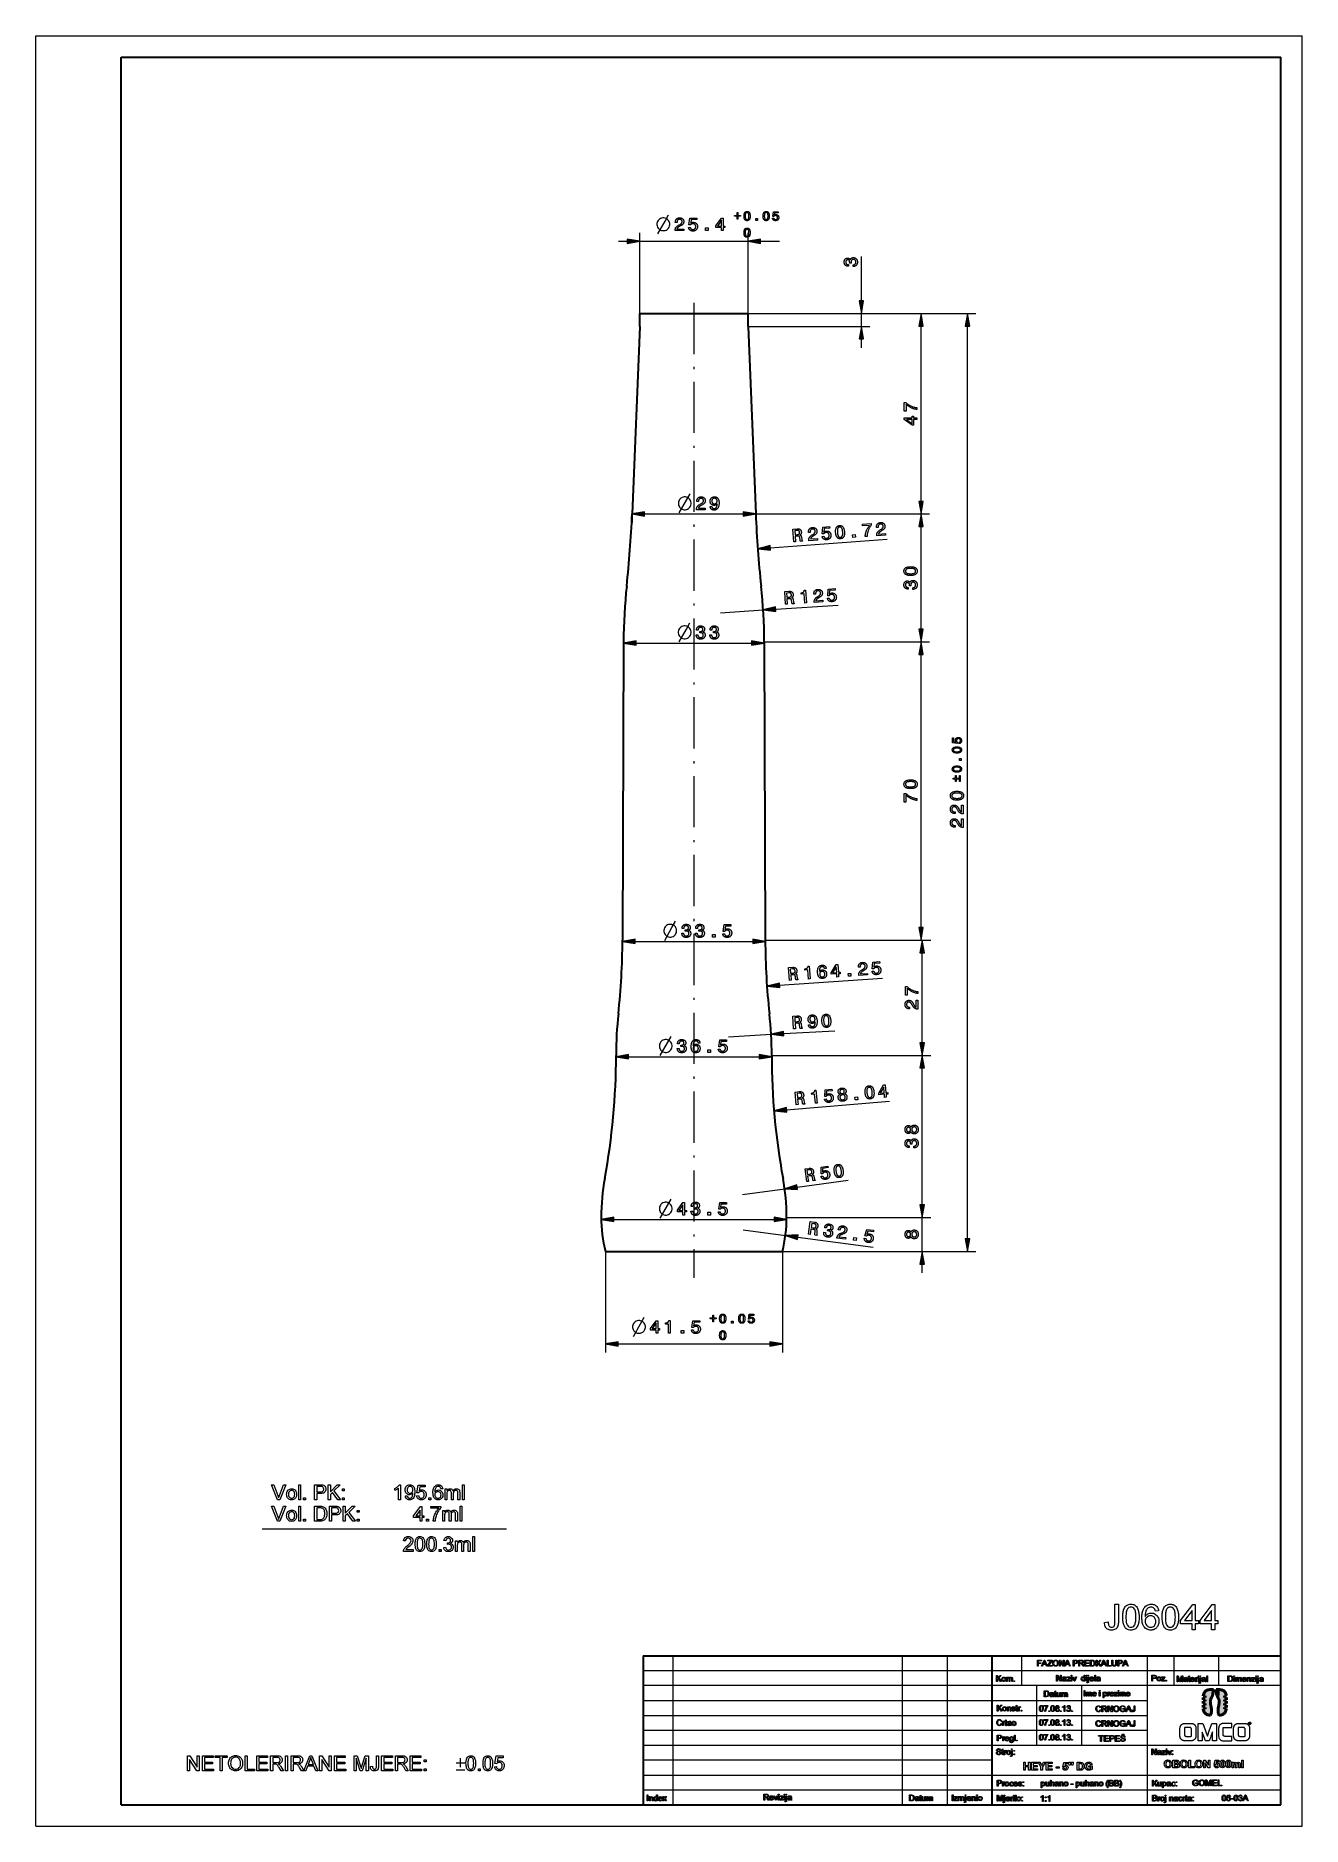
# Model space of a CAD drawing. Extents: x 0 to 297, y 0 to 420.
import ezdxf

# ---------------------------------------------------------------- set-up
doc = ezdxf.new("R2010")
doc.units = 0
doc.linetypes.add('DASHDOT', pattern=[18.5, 12, -3, 0.5, -3])

msp = doc.modelspace()

# ---------------------------------------------------------------- linework, layer by layer
at = {"color": 7, "lineweight": 13}
for p, q in [((0, 0), (0, 420)), ((0, 420), (297, 420)), ((297, 0), (297, 420)), ((141.64, 371.79), (167.04, 371.79)), ((167.04, 354.83), (195.61, 354.83)), ((167.04, 354.83), (220.5, 354.83)), ((167.04, 354.83), (209.62, 354.83)), ((167.04, 351.83), (195.61, 351.83)), ((207.62, 310.79), (207.62, 351.88)), ((218.5, 137.79), (218.5, 351.88)), ((142.79, 307.83), (165.88, 307.83)), ((168.84, 307.83), (209.62, 307.83)), ((168.84, 307.83), (209.62, 307.83)), ((207.62, 280.79), (207.62, 304.88)), ((172.25, 299.89), (199.67, 301.91)), ((140.79, 277.56), (167.88, 277.56)), ((170.84, 277.83), (209.62, 277.83)), ((170.84, 277.83), (209.62, 277.83)), ((207.62, 210.79), (207.62, 274.88)), ((140.54, 207.56), (168.13, 207.56)), ((171.09, 207.83), (209.87, 207.83)), ((171.09, 207.83), (209.62, 207.83)), ((207.87, 183.79), (207.87, 204.88)), ((174.43, 197.26), (198.61, 198.93)), ((172.59, 180.83), (209.87, 180.83)), ((172.59, 180.83), (209.87, 180.83)), ((139.04, 180.52), (169.63, 180.52)), ((207.87, 145.79), (207.87, 177.88)), ((176.07, 168.05), (200.23, 170.05)), ((176.09, 142.83), (209.87, 142.83)), ((176.09, 142.83), (209.87, 142.83)), ((135.54, 142.36), (173.13, 142.36)), ((133.59, 134.83), (133.59, 111.13)), ((175.04, 134.83), (209.87, 134.83)), ((175.04, 134.83), (220.5, 134.83)), ((175.09, 134.83), (175.09, 111.13)), ((136.54, 113.13), (172.13, 113.13)), ((149.42, 40), (149.42, 5)), ((203.21, 40), (203.21, 5)), ((213.71, 40), (213.71, 5)), ((260.61, 40), (260.61, 5)), ((142.42, 36.5), (292, 36.5)), ((292, 33), (142.42, 33)), ((142.42, 29.5), (260.61, 29.5)), ((142.42, 26), (260.61, 26)), ((142.42, 22.5), (260.61, 22.5)), ((142.42, 19), (292, 19)), ((224.21, 15.5), (142.42, 15.5)), ((142.42, 12), (292, 12)), ((142.42, 8.5), (292, 8.5)), ((0, 0), (297, 0))]:
    msp.add_line(p, q, dxfattribs=at)
at = {"color": 7, "lineweight": 30}
for p, q in [((20, 5), (20, 415)), ((20, 415), (292, 415)), ((292, 5), (292, 415)), ((141.64, 354.83), (167.04, 354.83)), ((141.64, 351.83), (139.84, 307.83)), ((167.04, 351.83), (168.84, 307.83)), ((137.84, 277.83), (137.59, 207.83)), ((170.84, 277.83), (171.09, 207.83)), ((133.59, 134.83), (175.09, 134.83)), ((133.64, 134.83), (175.04, 134.83)), ((142.42, 40), (292, 40)), ((142.42, 40), (142.42, 5)), ((224.21, 40), (224.21, 5)), ((20, 5), (292, 5))]:
    msp.add_line(p, q, dxfattribs=at)
at = {"color": 7, "lineweight": 13, "ltscale": 0.051139}
for p, q in [((136.64, 371.79), (138.68, 371.79)), ((193.61, 346.83), (193.61, 348.88)), ((207.87, 145.79), (207.87, 147.83)), ((207.87, 129.83), (207.87, 131.88))]:
    msp.add_line(p, q, dxfattribs=at)
at = {"color": 7, "lineweight": 13, "ltscale": 0.473894}
for p, q in [((141.64, 354.83), (141.64, 373.79)), ((167.04, 354.83), (167.04, 373.79))]:
    msp.add_line(p, q, dxfattribs=at)
at = {"color": 7, "lineweight": 13, "ltscale": 0.111277}
msp.add_line((169.99, 371.79), (174.44, 371.79), dxfattribs=at)
at = {"color": 7, "lineweight": 13, "ltscale": 0.261906}
msp.add_line((193.61, 357.79), (193.61, 368.26), dxfattribs=at)
at = {"color": 7, "linetype": 'DASHDOT', "lineweight": 13}
msp.add_line((154.34, 357.33), (154.34, 128.64), dxfattribs=at)
at = {"color": 7, "lineweight": 30, "ltscale": 0.075}
for p, q in [((141.64, 351.83), (141.64, 354.83)), ((167.04, 351.83), (167.04, 354.83))]:
    msp.add_line(p, q, dxfattribs=at)
at = {"color": 7, "lineweight": 13, "ltscale": 0.075}
msp.add_line((193.61, 351.83), (193.61, 354.83), dxfattribs=at)
at = {"color": 7, "lineweight": 13, "ltscale": 0.050046}
for p, q in [((139.84, 307.83), (139.84, 305.83)), ((168.84, 307.83), (168.84, 305.83))]:
    msp.add_line(p, q, dxfattribs=at)
at = {"color": 7, "lineweight": 13, "ltscale": 0.366083}
msp.add_line((173.54, 285.5), (188.15, 286.42), dxfattribs=at)
at = {"color": 7, "lineweight": 13, "ltscale": 0.25}
for p, q in [((160.61, 284.67), (170.59, 285.31)), ((162.47, 185.21), (172.45, 185.76)), ((165.73, 148.18), (175.64, 149.51)), ((165.89, 139.88), (175.81, 138.56))]:
    msp.add_line(p, q, dxfattribs=at)
at = {"color": 7, "lineweight": 13, "ltscale": 0.056892}
for p, q in [((137.84, 277.83), (137.84, 275.56)), ((170.84, 277.83), (170.84, 275.56))]:
    msp.add_line(p, q, dxfattribs=at)
at = {"color": 7, "lineweight": 13, "ltscale": 0.056699}
for p, q in [((137.59, 207.83), (137.59, 205.56)), ((171.09, 207.83), (171.09, 205.56))]:
    msp.add_line(p, q, dxfattribs=at)
at = {"color": 7, "lineweight": 13, "ltscale": 0.30114}
msp.add_line((175.4, 185.92), (187.43, 186.58), dxfattribs=at)
at = {"color": 7, "lineweight": 13, "ltscale": 0.057806}
for p, q in [((136.09, 180.83), (136.09, 178.52)), ((172.59, 180.83), (172.59, 178.52))]:
    msp.add_line(p, q, dxfattribs=at)
at = {"color": 7, "lineweight": 13, "ltscale": 0.301139}
msp.add_line((178.57, 149.91), (190.51, 151.52), dxfattribs=at)
at = {"color": 7, "lineweight": 13, "ltscale": 0.061712}
for p, q in [((132.59, 142.83), (132.59, 140.36)), ((176.09, 142.83), (176.09, 140.36))]:
    msp.add_line(p, q, dxfattribs=at)
at = {"color": 7, "lineweight": 13, "ltscale": 0.2}
msp.add_line((207.87, 134.83), (207.87, 142.83), dxfattribs=at)
at = {"color": 7, "lineweight": 13, "ltscale": 0.446069}
msp.add_line((178.74, 138.18), (196.42, 135.83), dxfattribs=at)
at = {"color": 7, "lineweight": 18}
msp.add_line((53.11, 69.75), (110.39, 69.75), dxfattribs=at)
at = {"color": 7, "lineweight": 13, "ltscale": 0.175}
for p, q in [((231.21, 40), (231.21, 33)), ((266.91, 40), (266.91, 33)), ((277.41, 40), (277.41, 33))]:
    msp.add_line(p, q, dxfattribs=at)
at = {"color": 7, "lineweight": 13, "ltscale": 0.35}
for p, q in [((234.71, 33), (234.71, 19)), ((245.21, 33), (245.21, 19))]:
    msp.add_line(p, q, dxfattribs=at)
at = {"color": 7, "lineweight": 13}
for points in [[(145.87, 373.54), (147.57, 376.54), (148.42, 378.04)], [(150.9, 308.08), (152.6, 311.08), (153.45, 312.58)], [(150.87, 277.81), (152.57, 280.81), (153.42, 282.31)], [(147.49, 207.81), (149.19, 210.81), (150.04, 212.31)], [(146.44, 180.77), (148.14, 183.77), (148.99, 185.27)], [(146.44, 142.61), (148.14, 145.61), (148.99, 147.11)], [(140.15, 114.88), (141.85, 117.88), (142.7, 119.38)], [(268.34, 22.97), (268.34, 23.02), (268.35, 23.15), (268.37, 23.21), (268.38, 23.27), (268.39, 23.32), (268.41, 23.38), (268.43, 23.43), (268.45, 23.48), (268.47, 23.53), (268.5, 23.57), (268.52, 23.61), (268.55, 23.66), (268.57, 23.69), (268.6, 23.73), (268.63, 23.77), (268.66, 23.8), (268.69, 23.83), (268.73, 23.86), (268.76, 23.89), (268.79, 23.92), (268.83, 23.94), (268.87, 23.96), (268.91, 23.99), (268.95, 24), (268.99, 24.02), (269.03, 24.04), (269.08, 24.05), (269.12, 24.07), (269.17, 24.08), (269.22, 24.09), (269.27, 24.1), (269.32, 24.1), (269.38, 24.11), (269.43, 24.11), (269.48, 24.11)], [(268.34, 21.23), (268.34, 22.1), (268.34, 22.31), (268.34, 22.84), (268.34, 22.97)], [(269.41, 20.04), (269.36, 20.04), (269.29, 20.05), (269.24, 20.05), (269.18, 20.07), (269.13, 20.08), (269.08, 20.09), (269.03, 20.11), (268.98, 20.13), (268.94, 20.15), (268.89, 20.17), (268.85, 20.19), (268.81, 20.22), (268.77, 20.24), (268.74, 20.27), (268.7, 20.3), (268.67, 20.33), (268.64, 20.36), (268.61, 20.39), (268.58, 20.42), (268.55, 20.46), (268.53, 20.5), (268.5, 20.53), (268.48, 20.57), (268.46, 20.62), (268.44, 20.66), (268.42, 20.7), (268.41, 20.75), (268.39, 20.8), (268.38, 20.85), (268.37, 20.9), (268.36, 20.95), (268.35, 21.01), (268.34, 21.06), (268.34, 21.12), (268.34, 21.23)], [(269.5, 23.14), (269.48, 23.14), (269.46, 23.13), (269.44, 23.12), (269.42, 23.11), (269.41, 23.1), (269.4, 23.09), (269.39, 23.08), (269.38, 23.06), (269.38, 23.05), (269.37, 23.03), (269.37, 23.01), (269.37, 23.01)], [(269.37, 23.01), (269.37, 22.27), (269.37, 22.06), (269.37, 21.63), (269.37, 21.54)], [(269.37, 21.54), (269.38, 21.46), (269.38, 21.42), (269.4, 21.38), (269.41, 21.34), (269.42, 21.31), (269.43, 21.28), (269.45, 21.25), (269.47, 21.22), (269.48, 21.2), (269.5, 21.18), (269.52, 21.16), (269.54, 21.14), (269.57, 21.13), (269.59, 21.12), (269.61, 21.1), (269.64, 21.09), (269.66, 21.09), (269.69, 21.08), (269.72, 21.08), (269.77, 21.07)], [(269.48, 24.11), (270.24, 24.11), (270.94, 24.11), (271.01, 24.11)], [(270.64, 23.14), (270.07, 23.14), (269.5, 23.14)], [(269.77, 21.07), (270.34, 21.07), (270.91, 21.07)], [(271.04, 22.67), (271.03, 22.75), (271.03, 22.79), (271.02, 22.83), (271.01, 22.87), (270.99, 22.91), (270.98, 22.94), (270.96, 22.97), (270.95, 22.99), (270.93, 23.02), (270.91, 23.04), (270.89, 23.06), (270.87, 23.07), (270.85, 23.09), (270.82, 23.1), (270.8, 23.11), (270.78, 23.12), (270.75, 23.13), (270.72, 23.14), (270.69, 23.14), (270.64, 23.14)], [(270.91, 21.07), (270.93, 21.08), (270.95, 21.08), (270.98, 21.09), (270.99, 21.1), (271, 21.11), (271.01, 21.12), (271.02, 21.13), (271.03, 21.15), (271.04, 21.16), (271.04, 21.18), (271.04, 21.2), (271.04, 21.21)], [(272.08, 21.18), (272.07, 21.13), (272.06, 21), (272.05, 20.94), (272.04, 20.88), (272.02, 20.83), (272, 20.77), (271.99, 20.72), (271.97, 20.67), (271.94, 20.62), (271.92, 20.58), (271.9, 20.53), (271.87, 20.49), (271.85, 20.45), (271.82, 20.42), (271.79, 20.38), (271.76, 20.35), (271.73, 20.32), (271.69, 20.29), (271.66, 20.26), (271.62, 20.23), (271.59, 20.21), (271.55, 20.19), (271.51, 20.16), (271.47, 20.14), (271.43, 20.13), (271.39, 20.11), (271.34, 20.1), (271.3, 20.08), (271.25, 20.07), (271.2, 20.06), (271.15, 20.05), (271.1, 20.05), (271.04, 20.04), (270.99, 20.04), (270.94, 20.04)], [(271.01, 24.11), (271.05, 24.11), (271.11, 24.1), (271.16, 24.09), (271.22, 24.08), (271.27, 24.07), (271.32, 24.06), (271.37, 24.04), (271.42, 24.02), (271.47, 24), (271.51, 23.98), (271.55, 23.96), (271.59, 23.93), (271.63, 23.91), (271.67, 23.88), (271.7, 23.85), (271.74, 23.82), (271.77, 23.79), (271.8, 23.76), (271.83, 23.73), (271.86, 23.69), (271.88, 23.65), (271.91, 23.61), (271.93, 23.58), (271.95, 23.53), (271.97, 23.49), (271.99, 23.45), (272, 23.4), (272.02, 23.35), (272.03, 23.3), (272.04, 23.25), (272.05, 23.2), (272.06, 23.14), (272.07, 23.09), (272.07, 23.03), (272.08, 22.91)], [(271.04, 21.21), (271.04, 21.94), (271.04, 22.15), (271.04, 22.58), (271.04, 22.67)], [(272.08, 22.91), (272.08, 22.04), (272.08, 21.83), (272.08, 21.31), (272.08, 21.18)], [(272.59, 20.04), (272.59, 22.07), (272.59, 22.41), (272.59, 23.13), (272.59, 24.05), (272.59, 24.11)], [(272.59, 24.11), (273.15, 24.11), (273.7, 24.11)], [(274.31, 20.04), (273.93, 21.06), (273.84, 21.31), (273.61, 21.92), (273.55, 22.07)], [(273.55, 22.07), (273.55, 21.06), (273.55, 20.04)], [(273.7, 24.11), (274.24, 22.61), (274.48, 21.92), (274.77, 21.11)], [(274.77, 21.11), (275.28, 22.61), (275.41, 22.99), (275.72, 23.89), (275.79, 24.11)], [(275.95, 22.17), (275.58, 21.11), (275.48, 20.81), (275.26, 20.18), (275.21, 20.04)], [(275.79, 24.11), (276.34, 24.11), (276.88, 24.11)], [(275.95, 20.04), (275.95, 21.11), (275.95, 22.17)], [(276.88, 24.11), (276.88, 22.07), (276.88, 21.73), (276.88, 21.02), (276.88, 20.09), (276.88, 20.04)], [(278.54, 24.11), (278.43, 24.11), (278.32, 24.09), (278.22, 24.08), (278.13, 24.05), (278.05, 24.02), (277.97, 23.98), (277.89, 23.94), (277.82, 23.89), (277.76, 23.83), (277.7, 23.77), (277.64, 23.7), (277.59, 23.63), (277.55, 23.55), (277.51, 23.46), (277.47, 23.37), (277.45, 23.27), (277.42, 23.18), (277.41, 23.08), (277.4, 23), (277.4, 22.97)], [(277.4, 22.97), (277.4, 22.1), (277.4, 21.79), (277.4, 21.31), (277.4, 21.23)], [(277.4, 21.23), (277.4, 21.17), (277.41, 21.11), (277.42, 20.99), (277.44, 20.89), (277.46, 20.79), (277.49, 20.7), (277.53, 20.61), (277.57, 20.53), (277.62, 20.46), (277.67, 20.39), (277.73, 20.33), (277.79, 20.27), (277.86, 20.22), (277.94, 20.18), (278.02, 20.14), (278.1, 20.11), (278.19, 20.08), (278.28, 20.06), (278.37, 20.05), (278.45, 20.04), (278.47, 20.04)], [(278.44, 23.01), (278.44, 23.04), (278.45, 23.07), (278.47, 23.1), (278.49, 23.12), (278.52, 23.13), (278.55, 23.14), (278.57, 23.14), (278.57, 23.14)], [(278.44, 21.54), (278.44, 22.27), (278.44, 22.64), (278.44, 23.01)], [(278.84, 21.07), (278.78, 21.08), (278.72, 21.09), (278.67, 21.11), (278.63, 21.13), (278.59, 21.16), (278.55, 21.2), (278.52, 21.24), (278.49, 21.29), (278.47, 21.35), (278.45, 21.41), (278.44, 21.48), (278.44, 21.53), (278.44, 21.54)], [(280.47, 24.11), (279.51, 24.11), (278.54, 24.11)], [(278.57, 23.14), (279.52, 23.14), (280.47, 23.14)], [(280.47, 21.07), (279.65, 21.07), (278.84, 21.07)], [(280.47, 23.14), (280.47, 23.63), (280.47, 23.92), (280.47, 24.11)], [(280.47, 20.04), (280.47, 20.56), (280.47, 20.86), (280.47, 21.07)], [(280.92, 22.97), (280.92, 23.02), (280.94, 23.15), (280.95, 23.21), (280.96, 23.27), (280.98, 23.32), (280.99, 23.38), (281.01, 23.43), (281.03, 23.48), (281.05, 23.53), (281.08, 23.57), (281.1, 23.61), (281.13, 23.66), (281.16, 23.69), (281.18, 23.73), (281.21, 23.77), (281.24, 23.8), (281.28, 23.83), (281.31, 23.86), (281.34, 23.89), (281.38, 23.92), (281.41, 23.94), (281.45, 23.96), (281.49, 23.99), (281.53, 24), (281.57, 24.02), (281.62, 24.04), (281.66, 24.05), (281.71, 24.07), (281.75, 24.08), (281.8, 24.09), (281.85, 24.1), (281.91, 24.1), (281.96, 24.11), (282.02, 24.11), (282.06, 24.11)], [(280.92, 21.23), (280.92, 22.1), (280.92, 22.28), (280.92, 22.82), (280.92, 22.97)], [(281.99, 20.04), (281.94, 20.04), (281.88, 20.05), (281.82, 20.05), (281.77, 20.07), (281.71, 20.08), (281.66, 20.09), (281.61, 20.11), (281.57, 20.13), (281.52, 20.15), (281.48, 20.17), (281.44, 20.19), (281.39, 20.22), (281.36, 20.24), (281.32, 20.27), (281.29, 20.3), (281.25, 20.33), (281.22, 20.36), (281.19, 20.39), (281.16, 20.42), (281.14, 20.46), (281.11, 20.5), (281.09, 20.53), (281.06, 20.57), (281.04, 20.62), (281.02, 20.66), (281.01, 20.7), (280.99, 20.75), (280.98, 20.8), (280.96, 20.85), (280.95, 20.9), (280.94, 20.95), (280.93, 21.01), (280.93, 21.06), (280.92, 21.12), (280.92, 21.23)], [(282.09, 23.14), (282.06, 23.14), (282.04, 23.13), (282.02, 23.12), (282, 23.11), (281.99, 23.1), (281.98, 23.09), (281.97, 23.08), (281.96, 23.06), (281.96, 23.05), (281.96, 23.03), (281.95, 23.01), (281.95, 23.01)], [(281.95, 23.01), (281.95, 22.27), (281.95, 21.54)], [(281.95, 21.54), (281.96, 21.46), (281.97, 21.42), (281.98, 21.38), (281.99, 21.34), (282, 21.31), (282.02, 21.28), (282.03, 21.25), (282.05, 21.22), (282.07, 21.2), (282.09, 21.18), (282.11, 21.16), (282.13, 21.14), (282.15, 21.13), (282.17, 21.12), (282.2, 21.1), (282.22, 21.09), (282.25, 21.09), (282.27, 21.08), (282.3, 21.08), (282.35, 21.07)], [(282.06, 24.11), (282.82, 24.11), (283.52, 24.11), (283.59, 24.11)], [(283.22, 23.14), (282.65, 23.14), (282.09, 23.14)], [(282.35, 21.07), (282.92, 21.07), (283.49, 21.07)], [(283.62, 22.67), (283.62, 22.75), (283.61, 22.79), (283.6, 22.83), (283.59, 22.87), (283.58, 22.91), (283.56, 22.94), (283.55, 22.97), (283.53, 22.99), (283.51, 23.02), (283.49, 23.04), (283.47, 23.06), (283.45, 23.07), (283.43, 23.09), (283.41, 23.1), (283.38, 23.11), (283.36, 23.12), (283.33, 23.13), (283.31, 23.14), (283.28, 23.14), (283.22, 23.14)], [(283.49, 21.07), (283.51, 21.08), (283.53, 21.08), (283.56, 21.09), (283.57, 21.1), (283.59, 21.11), (283.6, 21.12), (283.61, 21.13), (283.61, 21.15), (283.62, 21.16), (283.62, 21.18), (283.62, 21.2), (283.62, 21.21)], [(284.66, 21.18), (284.66, 21.13), (284.64, 21), (284.63, 20.94), (284.62, 20.88), (284.6, 20.83), (284.59, 20.77), (284.57, 20.72), (284.55, 20.67), (284.53, 20.62), (284.5, 20.58), (284.48, 20.53), (284.45, 20.49), (284.43, 20.45), (284.4, 20.42), (284.37, 20.38), (284.34, 20.35), (284.31, 20.32), (284.28, 20.29), (284.24, 20.26), (284.21, 20.23), (284.17, 20.21), (284.13, 20.19), (284.09, 20.16), (284.05, 20.14), (284.01, 20.13), (283.97, 20.11), (283.93, 20.1), (283.88, 20.08), (283.83, 20.07), (283.78, 20.06), (283.73, 20.05), (283.68, 20.05), (283.63, 20.04), (283.57, 20.04), (283.53, 20.04)], [(283.59, 24.11), (283.63, 24.11), (283.69, 24.1), (283.75, 24.09), (283.8, 24.08), (283.85, 24.07), (283.91, 24.06), (283.96, 24.04), (284, 24.02), (284.05, 24), (284.09, 23.98), (284.14, 23.96), (284.18, 23.93), (284.21, 23.91), (284.25, 23.88), (284.29, 23.85), (284.32, 23.82), (284.35, 23.79), (284.38, 23.76), (284.41, 23.73), (284.44, 23.69), (284.46, 23.65), (284.49, 23.61), (284.51, 23.58), (284.53, 23.53), (284.55, 23.49), (284.57, 23.45), (284.59, 23.4), (284.6, 23.35), (284.61, 23.3), (284.63, 23.25), (284.64, 23.2), (284.64, 23.14), (284.65, 23.09), (284.65, 23.03), (284.66, 22.91)], [(283.62, 21.21), (283.62, 21.94), (283.62, 22.15), (283.62, 22.58), (283.62, 22.67)], [(284.4, 24.13), (284.4, 24.17), (284.42, 24.22), (284.43, 24.26), (284.46, 24.3), (284.49, 24.33), (284.51, 24.35), (284.53, 24.36), (284.55, 24.37), (284.57, 24.38), (284.6, 24.39), (284.62, 24.39), (284.64, 24.4), (284.67, 24.4), (284.67, 24.4)], [(284.67, 23.85), (284.63, 23.86), (284.58, 23.87), (284.54, 23.89), (284.5, 23.91), (284.47, 23.94), (284.45, 23.96), (284.44, 23.98), (284.43, 24), (284.42, 24.02), (284.41, 24.05), (284.41, 24.07), (284.4, 24.09), (284.4, 24.12), (284.4, 24.13)], [(284.67, 24.34), (284.63, 24.34), (284.6, 24.32), (284.56, 24.31), (284.53, 24.28), (284.51, 24.26), (284.5, 24.25), (284.49, 24.23), (284.48, 24.21), (284.47, 24.19), (284.47, 24.17), (284.46, 24.15), (284.46, 24.13), (284.46, 24.13)], [(284.46, 24.13), (284.46, 24.09), (284.48, 24.05), (284.5, 24.01), (284.52, 23.98), (284.54, 23.96), (284.55, 23.95), (284.57, 23.94), (284.59, 23.93), (284.61, 23.92), (284.63, 23.92), (284.65, 23.91), (284.67, 23.91), (284.67, 23.91)], [(284.57, 23.99), (284.57, 24.13), (284.57, 24.27)], [(284.57, 24.27), (284.63, 24.27), (284.69, 24.27)], [(284.64, 23.99), (284.61, 23.99), (284.57, 23.99)], [(284.68, 24.21), (284.66, 24.21), (284.64, 24.21)], [(284.64, 24.21), (284.64, 24.17), (284.64, 24.12)], [(284.64, 24.12), (284.66, 24.12), (284.68, 24.12)], [(284.67, 24.07), (284.66, 24.07), (284.64, 24.07)], [(284.64, 24.07), (284.64, 24.03), (284.64, 23.99)], [(284.66, 22.91), (284.66, 22.04), (284.66, 21.83), (284.66, 21.31), (284.66, 21.18)], [(284.67, 24.4), (284.72, 24.4), (284.77, 24.38), (284.81, 24.37), (284.85, 24.34), (284.88, 24.31), (284.9, 24.29), (284.91, 24.27), (284.92, 24.25), (284.93, 24.23), (284.94, 24.2), (284.94, 24.18), (284.95, 24.16), (284.95, 24.13), (284.95, 24.13)], [(284.89, 24.13), (284.88, 24.17), (284.87, 24.21), (284.85, 24.24), (284.83, 24.27), (284.81, 24.29), (284.8, 24.3), (284.78, 24.31), (284.76, 24.32), (284.74, 24.33), (284.72, 24.33), (284.7, 24.34), (284.68, 24.34), (284.67, 24.34)], [(284.95, 24.13), (284.95, 24.08), (284.93, 24.03), (284.91, 23.99), (284.89, 23.95), (284.86, 23.92), (284.84, 23.9), (284.82, 23.89), (284.8, 23.88), (284.78, 23.87), (284.75, 23.86), (284.73, 23.86), (284.71, 23.85), (284.68, 23.85), (284.67, 23.85)], [(284.67, 23.91), (284.72, 23.92), (284.75, 23.93), (284.79, 23.95), (284.82, 23.97), (284.84, 23.99), (284.85, 24), (284.86, 24.02), (284.87, 24.04), (284.88, 24.06), (284.88, 24.08), (284.89, 24.1), (284.89, 24.12), (284.89, 24.13)], [(284.72, 23.99), (284.69, 24.03), (284.67, 24.07)], [(284.73, 24.17), (284.73, 24.18), (284.72, 24.19), (284.72, 24.2), (284.71, 24.2), (284.71, 24.21), (284.69, 24.21), (284.68, 24.21)], [(284.68, 24.12), (284.69, 24.12), (284.7, 24.13), (284.71, 24.13), (284.72, 24.14), (284.72, 24.14), (284.73, 24.16), (284.73, 24.17)], [(284.69, 24.27), (284.72, 24.27), (284.74, 24.26), (284.76, 24.26), (284.77, 24.25), (284.78, 24.24), (284.78, 24.23), (284.79, 24.22), (284.8, 24.2), (284.8, 24.19), (284.8, 24.17)], [(284.79, 23.99), (284.76, 23.99), (284.72, 23.99)], [(284.8, 24.17), (284.8, 24.14), (284.79, 24.12), (284.77, 24.1), (284.75, 24.08), (284.74, 24.08)], [(284.74, 24.08), (284.77, 24.03), (284.79, 23.99)], [(270.94, 20.04), (270.18, 20.04), (269.48, 20.04), (269.41, 20.04)], [(273.55, 20.04), (273.07, 20.04), (272.59, 20.04)], [(275.21, 20.04), (274.76, 20.04), (274.31, 20.04)], [(276.88, 20.04), (276.42, 20.04), (275.95, 20.04)], [(278.47, 20.04), (279.47, 20.04), (280.44, 20.04), (280.47, 20.04)], [(283.53, 20.04), (282.76, 20.04), (282.06, 20.04), (281.99, 20.04)], [(98.55, 14.89), (100.65, 14.89)], [(98.55, 13.26), (100.65, 13.26)], [(99.6, 13.84), (99.6, 15.94)]]:
    msp.add_lwpolyline(points, dxfattribs=at)
for points in [[(164.47, 378.53), (164.68, 378.53), (164.68, 377.87), (165.28, 377.87), (165.28, 377.66), (164.68, 377.66), (164.68, 377.01), (164.47, 377.01), (164.47, 377.66), (163.87, 377.66), (163.87, 377.87), (164.47, 377.87)], [(166.09, 377.71), (166.09, 377.82), (166.09, 377.92), (166.1, 378.01), (166.12, 378.1), (166.13, 378.18), (166.15, 378.26), (166.18, 378.33), (166.2, 378.4), (166.24, 378.46), (166.27, 378.52), (166.31, 378.58), (166.35, 378.62), (166.4, 378.66), (166.45, 378.7), (166.5, 378.73), (166.56, 378.76), (166.62, 378.78), (166.68, 378.79), (166.74, 378.8), (166.81, 378.8), (166.88, 378.8), (166.95, 378.79), (167.01, 378.78), (167.07, 378.76), (167.13, 378.73), (167.18, 378.7), (167.23, 378.67), (167.28, 378.62), (167.32, 378.58), (167.36, 378.53), (167.39, 378.47), (167.42, 378.4), (167.45, 378.34), (167.47, 378.26), (167.49, 378.18), (167.51, 378.1), (167.52, 378.01), (167.53, 377.92), (167.54, 377.82), (167.54, 377.71), (167.54, 377.61), (167.53, 377.51), (167.52, 377.41), (167.51, 377.33), (167.49, 377.24), (167.47, 377.16), (167.45, 377.09), (167.42, 377.02), (167.39, 376.96), (167.36, 376.9), (167.32, 376.85), (167.28, 376.8), (167.23, 376.76), (167.18, 376.73), (167.13, 376.7), (167.07, 376.67), (167.01, 376.65), (166.95, 376.64), (166.88, 376.63), (166.81, 376.63), (166.74, 376.63), (166.68, 376.64), (166.62, 376.65), (166.56, 376.67), (166.5, 376.7), (166.45, 376.73), (166.4, 376.76), (166.35, 376.8), (166.31, 376.85), (166.27, 376.9), (166.24, 376.96), (166.2, 377.02), (166.18, 377.09), (166.15, 377.17), (166.13, 377.24), (166.12, 377.33), (166.1, 377.42), (166.09, 377.51), (166.09, 377.61)], [(166.38, 377.71), (166.38, 377.63), (166.38, 377.55), (166.38, 377.47), (166.39, 377.4), (166.4, 377.34), (166.41, 377.28), (166.43, 377.22), (166.44, 377.17), (166.46, 377.12), (166.48, 377.08), (166.5, 377.04), (166.53, 377), (166.56, 376.97), (166.59, 376.95), (166.62, 376.93), (166.65, 376.91), (166.69, 376.89), (166.73, 376.88), (166.77, 376.88), (166.81, 376.88), (166.86, 376.88), (166.9, 376.88), (166.94, 376.89), (166.98, 376.91), (167.01, 376.93), (167.04, 376.95), (167.07, 376.97), (167.1, 377), (167.12, 377.04), (167.14, 377.07), (167.16, 377.12), (167.18, 377.16), (167.2, 377.22), (167.21, 377.27), (167.22, 377.33), (167.23, 377.4), (167.24, 377.47), (167.24, 377.55), (167.25, 377.63), (167.25, 377.71), (167.25, 377.8), (167.24, 377.88), (167.24, 377.95), (167.23, 378.03), (167.22, 378.09), (167.21, 378.15), (167.2, 378.21), (167.18, 378.26), (167.16, 378.31), (167.14, 378.35), (167.12, 378.39), (167.1, 378.42), (167.07, 378.45), (167.04, 378.48), (167.01, 378.5), (166.98, 378.52), (166.94, 378.53), (166.9, 378.54), (166.86, 378.55), (166.81, 378.55), (166.77, 378.55), (166.73, 378.54), (166.69, 378.53), (166.65, 378.52), (166.62, 378.5), (166.59, 378.48), (166.56, 378.45), (166.53, 378.42), (166.5, 378.39), (166.48, 378.35), (166.46, 378.31), (166.44, 378.26), (166.43, 378.21), (166.41, 378.15), (166.4, 378.09), (166.39, 378.02), (166.38, 377.95), (166.38, 377.88), (166.38, 377.8)], [(170.56, 377.71), (170.57, 377.82), (170.57, 377.92), (170.58, 378.01), (170.59, 378.1), (170.61, 378.18), (170.63, 378.26), (170.65, 378.33), (170.68, 378.4), (170.71, 378.46), (170.75, 378.52), (170.79, 378.58), (170.83, 378.62), (170.88, 378.66), (170.93, 378.7), (170.98, 378.73), (171.03, 378.76), (171.09, 378.78), (171.16, 378.79), (171.22, 378.8), (171.29, 378.8), (171.36, 378.8), (171.43, 378.79), (171.49, 378.78), (171.55, 378.76), (171.61, 378.73), (171.66, 378.7), (171.71, 378.67), (171.75, 378.62), (171.79, 378.58), (171.83, 378.53), (171.87, 378.47), (171.9, 378.4), (171.93, 378.34), (171.95, 378.26), (171.97, 378.18), (171.99, 378.1), (172, 378.01), (172.01, 377.92), (172.02, 377.82), (172.02, 377.71), (172.02, 377.61), (172.01, 377.51), (172, 377.41), (171.99, 377.33), (171.97, 377.24), (171.95, 377.16), (171.93, 377.09), (171.9, 377.02), (171.87, 376.96), (171.83, 376.9), (171.79, 376.85), (171.75, 376.8), (171.71, 376.76), (171.66, 376.73), (171.61, 376.7), (171.55, 376.67), (171.49, 376.65), (171.43, 376.64), (171.36, 376.63), (171.29, 376.63), (171.22, 376.63), (171.16, 376.64), (171.09, 376.65), (171.03, 376.67), (170.98, 376.7), (170.93, 376.73), (170.88, 376.76), (170.83, 376.8), (170.79, 376.85), (170.75, 376.9), (170.71, 376.96), (170.68, 377.02), (170.65, 377.09), (170.63, 377.17), (170.61, 377.24), (170.59, 377.33), (170.58, 377.42), (170.57, 377.51), (170.57, 377.61)], [(170.85, 377.71), (170.85, 377.63), (170.86, 377.55), (170.86, 377.47), (170.87, 377.4), (170.88, 377.34), (170.89, 377.28), (170.9, 377.22), (170.92, 377.17), (170.94, 377.12), (170.96, 377.08), (170.98, 377.04), (171.01, 377), (171.03, 376.97), (171.06, 376.95), (171.1, 376.93), (171.13, 376.91), (171.17, 376.89), (171.21, 376.88), (171.25, 376.88), (171.29, 376.88), (171.34, 376.88), (171.38, 376.88), (171.42, 376.89), (171.45, 376.91), (171.49, 376.93), (171.52, 376.95), (171.55, 376.97), (171.58, 377), (171.6, 377.04), (171.62, 377.07), (171.64, 377.12), (171.66, 377.16), (171.68, 377.22), (171.69, 377.27), (171.7, 377.33), (171.71, 377.4), (171.72, 377.47), (171.72, 377.55), (171.73, 377.63), (171.73, 377.71), (171.73, 377.8), (171.72, 377.88), (171.72, 377.95), (171.71, 378.03), (171.7, 378.09), (171.69, 378.15), (171.68, 378.21), (171.66, 378.26), (171.64, 378.31), (171.62, 378.35), (171.6, 378.39), (171.58, 378.42), (171.55, 378.45), (171.52, 378.48), (171.49, 378.5), (171.45, 378.52), (171.42, 378.53), (171.38, 378.54), (171.34, 378.55), (171.29, 378.55), (171.25, 378.55), (171.21, 378.54), (171.17, 378.53), (171.13, 378.52), (171.1, 378.5), (171.06, 378.48), (171.03, 378.45), (171.01, 378.42), (170.98, 378.39), (170.96, 378.35), (170.94, 378.31), (170.92, 378.26), (170.9, 378.21), (170.89, 378.15), (170.88, 378.09), (170.87, 378.02), (170.86, 377.95), (170.86, 377.88), (170.85, 377.8)], [(172.78, 377.24), (173.06, 377.24), (173.07, 377.2), (173.08, 377.17), (173.08, 377.14), (173.1, 377.12), (173.11, 377.09), (173.12, 377.06), (173.14, 377.04), (173.16, 377.02), (173.18, 377), (173.2, 376.98), (173.22, 376.96), (173.25, 376.95), (173.27, 376.93), (173.3, 376.92), (173.33, 376.91), (173.35, 376.9), (173.38, 376.9), (173.42, 376.89), (173.45, 376.89), (173.48, 376.89), (173.52, 376.89), (173.56, 376.89), (173.6, 376.9), (173.64, 376.91), (173.67, 376.92), (173.71, 376.93), (173.74, 376.95), (173.77, 376.97), (173.8, 376.99), (173.82, 377.02), (173.85, 377.04), (173.87, 377.07), (173.89, 377.1), (173.9, 377.13), (173.92, 377.16), (173.93, 377.2), (173.94, 377.24), (173.95, 377.27), (173.95, 377.31), (173.95, 377.35), (173.95, 377.4), (173.95, 377.44), (173.94, 377.47), (173.93, 377.51), (173.92, 377.55), (173.9, 377.58), (173.89, 377.61), (173.87, 377.64), (173.85, 377.67), (173.82, 377.69), (173.8, 377.72), (173.77, 377.74), (173.74, 377.76), (173.71, 377.78), (173.67, 377.79), (173.64, 377.8), (173.6, 377.81), (173.56, 377.82), (173.52, 377.82), (173.48, 377.82), (173.46, 377.82), (173.43, 377.82), (173.41, 377.82), (173.39, 377.81), (173.37, 377.81), (173.34, 377.8), (173.32, 377.8), (173.3, 377.79), (173.28, 377.78), (173.26, 377.77), (173.24, 377.76), (173.22, 377.75), (173.2, 377.74), (173.18, 377.73), (173.16, 377.71), (173.15, 377.7), (173.13, 377.68), (173.11, 377.66), (173.1, 377.65), (173.08, 377.63), (172.84, 377.63), (173.01, 378.74), (174.13, 378.74), (174.13, 378.49), (173.21, 378.49), (173.13, 377.93), (173.14, 377.94), (173.16, 377.95), (173.17, 377.96), (173.19, 377.98), (173.21, 377.99), (173.23, 378), (173.24, 378.01), (173.26, 378.01), (173.28, 378.02), (173.3, 378.03), (173.32, 378.04), (173.34, 378.04), (173.37, 378.05), (173.39, 378.05), (173.41, 378.05), (173.43, 378.06), (173.46, 378.06), (173.48, 378.06), (173.5, 378.06), (173.53, 378.06), (173.59, 378.06), (173.65, 378.06), (173.71, 378.05), (173.77, 378.03), (173.82, 378.02), (173.87, 377.99), (173.92, 377.97), (173.96, 377.94), (174.01, 377.91), (174.05, 377.87), (174.08, 377.83), (174.12, 377.79), (174.15, 377.75), (174.17, 377.7), (174.19, 377.65), (174.21, 377.6), (174.23, 377.54), (174.24, 377.49), (174.24, 377.43), (174.24, 377.37), (174.24, 377.3), (174.24, 377.24), (174.23, 377.18), (174.21, 377.12), (174.19, 377.07), (174.17, 377.02), (174.14, 376.97), (174.11, 376.92), (174.07, 376.87), (174.04, 376.83), (173.99, 376.79), (173.95, 376.76), (173.9, 376.73), (173.85, 376.7), (173.79, 376.68), (173.74, 376.66), (173.68, 376.65), (173.62, 376.64), (173.56, 376.63), (173.49, 376.63), (173.43, 376.63), (173.38, 376.63), (173.32, 376.64), (173.27, 376.65), (173.22, 376.67), (173.17, 376.69), (173.13, 376.71), (173.08, 376.73), (173.04, 376.76), (173, 376.79), (172.96, 376.83), (172.93, 376.87), (172.9, 376.9), (172.87, 376.95), (172.85, 376.99), (172.83, 377.03), (172.81, 377.08), (172.8, 377.13), (172.79, 377.18)], [(147.32, 377.29), (147.02, 377.29), (146.77, 377.24), (146.52, 377.14), (146.27, 376.99), (145.97, 376.69), (145.82, 376.44), (145.72, 376.19), (145.67, 375.94), (145.67, 375.64), (145.72, 375.39), (145.82, 375.14), (145.97, 374.89), (146.27, 374.59), (146.52, 374.44), (146.77, 374.34), (147.02, 374.29), (147.32, 374.29), (147.57, 374.34), (147.82, 374.44), (148.07, 374.59), (148.37, 374.89), (148.52, 375.14), (148.62, 375.39), (148.67, 375.64), (148.67, 375.94), (148.62, 376.19), (148.52, 376.44), (148.37, 376.69), (148.07, 376.99), (147.82, 377.14), (147.57, 377.24)], [(149.91, 374.29), (149.91, 374.3), (149.92, 374.39), (149.92, 374.47), (149.93, 374.55), (149.95, 374.63), (149.97, 374.71), (149.99, 374.78), (150.02, 374.85), (150.05, 374.92), (150.08, 374.98), (150.12, 375.04), (150.17, 375.1), (150.22, 375.16), (150.28, 375.22), (150.34, 375.28), (150.41, 375.34), (150.49, 375.4), (150.57, 375.46), (150.66, 375.52), (150.76, 375.58), (150.87, 375.64), (151.12, 375.77), (151.17, 375.8), (151.21, 375.83), (151.25, 375.85), (151.29, 375.88), (151.32, 375.91), (151.35, 375.93), (151.38, 375.96), (151.41, 375.99), (151.44, 376.02), (151.46, 376.05), (151.48, 376.09), (151.5, 376.12), (151.51, 376.15), (151.53, 376.19), (151.54, 376.22), (151.55, 376.26), (151.55, 376.3), (151.56, 376.34), (151.56, 376.38), (151.56, 376.42), (151.56, 376.46), (151.56, 376.51), (151.55, 376.55), (151.54, 376.59), (151.52, 376.63), (151.5, 376.67), (151.48, 376.71), (151.46, 376.74), (151.43, 376.77), (151.4, 376.8), (151.37, 376.83), (151.33, 376.85), (151.29, 376.88), (151.25, 376.9), (151.21, 376.91), (151.16, 376.93), (151.12, 376.94), (151.07, 376.94), (151.02, 376.95), (150.96, 376.95), (150.91, 376.95), (150.86, 376.94), (150.81, 376.93), (150.76, 376.92), (150.72, 376.9), (150.68, 376.88), (150.64, 376.86), (150.6, 376.83), (150.57, 376.8), (150.53, 376.76), (150.5, 376.72), (150.48, 376.68), (150.45, 376.64), (150.43, 376.59), (150.42, 376.54), (150.4, 376.49), (150.39, 376.44), (150.38, 376.38), (150.38, 376.32), (150.38, 376.25), (150.38, 376.22), (149.98, 376.22), (149.98, 376.28), (149.99, 376.37), (149.99, 376.46), (150.01, 376.54), (150.03, 376.63), (150.05, 376.7), (150.08, 376.78), (150.12, 376.85), (150.16, 376.91), (150.2, 376.97), (150.25, 377.03), (150.31, 377.08), (150.37, 377.13), (150.43, 377.17), (150.5, 377.21), (150.57, 377.24), (150.65, 377.26), (150.73, 377.28), (150.81, 377.3), (150.9, 377.3), (150.99, 377.31), (151.07, 377.3), (151.16, 377.3), (151.24, 377.28), (151.31, 377.27), (151.39, 377.25), (151.46, 377.22), (151.52, 377.19), (151.59, 377.15), (151.65, 377.11), (151.7, 377.06), (151.75, 377.01), (151.8, 376.96), (151.84, 376.9), (151.88, 376.84), (151.91, 376.78), (151.93, 376.71), (151.95, 376.64), (151.96, 376.57), (151.97, 376.49), (151.97, 376.41), (151.97, 376.35), (151.97, 376.29), (151.96, 376.23), (151.95, 376.18), (151.93, 376.12), (151.92, 376.07), (151.9, 376.02), (151.87, 375.97), (151.84, 375.92), (151.81, 375.87), (151.78, 375.82), (151.74, 375.78), (151.7, 375.74), (151.66, 375.69), (151.61, 375.65), (151.56, 375.61), (151.51, 375.57), (151.45, 375.54), (151.39, 375.5), (151.32, 375.47), (151.07, 375.34), (151, 375.3), (150.94, 375.26), (150.87, 375.23), (150.82, 375.19), (150.76, 375.16), (150.71, 375.13), (150.67, 375.09), (150.63, 375.06), (150.59, 375.03), (150.55, 375), (150.52, 374.97), (150.5, 374.94), (150.47, 374.9), (150.45, 374.87), (150.42, 374.84), (150.4, 374.8), (150.39, 374.77), (150.37, 374.73), (150.36, 374.7), (150.35, 374.66), (151.97, 374.66), (151.97, 374.29)], [(153.1, 375.07), (153.5, 375.07), (153.5, 375.02), (153.52, 374.98), (153.53, 374.94), (153.54, 374.9), (153.56, 374.86), (153.58, 374.83), (153.61, 374.79), (153.63, 374.76), (153.66, 374.73), (153.69, 374.7), (153.72, 374.68), (153.76, 374.66), (153.79, 374.64), (153.83, 374.62), (153.87, 374.61), (153.91, 374.59), (153.96, 374.58), (154, 374.58), (154.05, 374.57), (154.1, 374.57), (154.16, 374.57), (154.21, 374.58), (154.27, 374.59), (154.32, 374.6), (154.37, 374.62), (154.42, 374.64), (154.46, 374.66), (154.5, 374.69), (154.54, 374.72), (154.58, 374.76), (154.62, 374.79), (154.65, 374.83), (154.68, 374.88), (154.7, 374.92), (154.72, 374.97), (154.74, 375.02), (154.75, 375.07), (154.76, 375.12), (154.76, 375.18), (154.77, 375.24), (154.76, 375.3), (154.76, 375.36), (154.75, 375.41), (154.74, 375.46), (154.72, 375.51), (154.7, 375.56), (154.68, 375.61), (154.65, 375.65), (154.62, 375.69), (154.58, 375.73), (154.55, 375.76), (154.51, 375.79), (154.46, 375.82), (154.42, 375.84), (154.37, 375.86), (154.32, 375.88), (154.27, 375.89), (154.21, 375.9), (154.16, 375.91), (154.1, 375.91), (154.06, 375.91), (154.03, 375.9), (154, 375.9), (153.96, 375.9), (153.93, 375.89), (153.9, 375.88), (153.87, 375.87), (153.84, 375.86), (153.81, 375.85), (153.78, 375.84), (153.75, 375.82), (153.72, 375.81), (153.69, 375.79), (153.67, 375.77), (153.64, 375.75), (153.62, 375.73), (153.59, 375.71), (153.57, 375.68), (153.55, 375.66), (153.53, 375.63), (153.18, 375.63), (153.42, 377.22), (155.02, 377.22), (155.02, 376.87), (153.71, 376.87), (153.59, 376.06), (153.61, 376.08), (153.63, 376.09), (153.66, 376.11), (153.68, 376.13), (153.7, 376.14), (153.73, 376.16), (153.76, 376.17), (153.78, 376.18), (153.81, 376.19), (153.84, 376.2), (153.87, 376.21), (153.9, 376.22), (153.93, 376.23), (153.96, 376.23), (153.99, 376.24), (154.03, 376.24), (154.06, 376.25), (154.09, 376.25), (154.13, 376.25), (154.16, 376.25), (154.25, 376.25), (154.34, 376.24), (154.42, 376.23), (154.5, 376.21), (154.58, 376.18), (154.65, 376.15), (154.72, 376.12), (154.78, 376.08), (154.85, 376.03), (154.9, 375.98), (154.96, 375.92), (155.01, 375.86), (155.05, 375.8), (155.08, 375.73), (155.11, 375.66), (155.14, 375.59), (155.16, 375.51), (155.17, 375.43), (155.18, 375.35), (155.19, 375.26), (155.18, 375.17), (155.17, 375.08), (155.16, 374.99), (155.14, 374.91), (155.11, 374.83), (155.08, 374.76), (155.04, 374.69), (154.99, 374.62), (154.94, 374.55), (154.89, 374.49), (154.83, 374.44), (154.76, 374.39), (154.69, 374.35), (154.62, 374.31), (154.54, 374.27), (154.46, 374.25), (154.38, 374.23), (154.29, 374.21), (154.2, 374.2), (154.11, 374.2), (154.03, 374.2), (153.95, 374.21), (153.87, 374.22), (153.79, 374.24), (153.72, 374.26), (153.65, 374.29), (153.59, 374.32), (153.52, 374.35), (153.46, 374.4), (153.41, 374.44), (153.35, 374.49), (153.31, 374.54), (153.26, 374.6), (153.22, 374.66), (153.19, 374.72), (153.16, 374.78), (153.14, 374.85), (153.12, 374.92), (153.1, 374.99)], [(157.07, 374.29), (157.07, 374.93), (157.66, 374.93), (157.66, 374.29)], [(160.8, 374.29), (160.8, 375.03), (159.48, 375.03), (159.48, 375.41), (160.8, 377.22), (161.19, 377.22), (161.19, 375.38), (161.62, 375.38), (161.62, 375.03), (161.19, 375.03), (161.19, 374.29)], [(159.84, 375.38), (160.8, 375.38), (160.8, 376.72)], [(166.09, 373.81), (166.09, 373.92), (166.09, 374.02), (166.1, 374.11), (166.12, 374.2), (166.13, 374.28), (166.15, 374.36), (166.18, 374.43), (166.2, 374.5), (166.24, 374.56), (166.27, 374.62), (166.31, 374.68), (166.35, 374.72), (166.4, 374.76), (166.45, 374.8), (166.5, 374.83), (166.56, 374.86), (166.62, 374.88), (166.68, 374.89), (166.74, 374.9), (166.81, 374.9), (166.88, 374.9), (166.95, 374.89), (167.01, 374.88), (167.07, 374.86), (167.13, 374.83), (167.18, 374.8), (167.23, 374.77), (167.28, 374.72), (167.32, 374.68), (167.36, 374.63), (167.39, 374.57), (167.42, 374.5), (167.45, 374.44), (167.47, 374.36), (167.49, 374.28), (167.51, 374.2), (167.52, 374.11), (167.53, 374.02), (167.54, 373.92), (167.54, 373.81), (167.54, 373.71), (167.53, 373.61), (167.52, 373.51), (167.51, 373.43), (167.49, 373.34), (167.47, 373.26), (167.45, 373.19), (167.42, 373.12), (167.39, 373.06), (167.36, 373), (167.32, 372.95), (167.28, 372.9), (167.23, 372.86), (167.18, 372.83), (167.13, 372.8), (167.07, 372.77), (167.01, 372.75), (166.95, 372.74), (166.88, 372.73), (166.81, 372.73), (166.74, 372.73), (166.68, 372.74), (166.62, 372.75), (166.56, 372.77), (166.5, 372.8), (166.45, 372.83), (166.4, 372.86), (166.35, 372.9), (166.31, 372.95), (166.27, 373), (166.24, 373.06), (166.2, 373.12), (166.18, 373.19), (166.15, 373.27), (166.13, 373.34), (166.12, 373.43), (166.1, 373.52), (166.09, 373.61), (166.09, 373.71)], [(166.38, 373.81), (166.38, 373.73), (166.38, 373.65), (166.38, 373.57), (166.39, 373.5), (166.4, 373.44), (166.41, 373.38), (166.43, 373.32), (166.44, 373.27), (166.46, 373.22), (166.48, 373.18), (166.5, 373.14), (166.53, 373.1), (166.56, 373.07), (166.59, 373.05), (166.62, 373.03), (166.65, 373.01), (166.69, 372.99), (166.73, 372.98), (166.77, 372.98), (166.81, 372.98), (166.86, 372.98), (166.9, 372.98), (166.94, 372.99), (166.98, 373.01), (167.01, 373.03), (167.04, 373.05), (167.07, 373.07), (167.1, 373.1), (167.12, 373.14), (167.14, 373.17), (167.16, 373.22), (167.18, 373.26), (167.2, 373.32), (167.21, 373.37), (167.22, 373.43), (167.23, 373.5), (167.24, 373.57), (167.24, 373.65), (167.25, 373.73), (167.25, 373.81), (167.25, 373.9), (167.24, 373.98), (167.24, 374.05), (167.23, 374.13), (167.22, 374.19), (167.21, 374.25), (167.2, 374.31), (167.18, 374.36), (167.16, 374.41), (167.14, 374.45), (167.12, 374.49), (167.1, 374.52), (167.07, 374.55), (167.04, 374.58), (167.01, 374.6), (166.98, 374.62), (166.94, 374.63), (166.9, 374.64), (166.86, 374.65), (166.81, 374.65), (166.77, 374.65), (166.73, 374.64), (166.69, 374.63), (166.65, 374.62), (166.62, 374.6), (166.59, 374.58), (166.56, 374.55), (166.53, 374.52), (166.5, 374.49), (166.48, 374.45), (166.46, 374.41), (166.44, 374.36), (166.43, 374.31), (166.41, 374.25), (166.4, 374.19), (166.39, 374.12), (166.38, 374.05), (166.38, 373.98), (166.38, 373.9)], [(168.84, 376.69), (168.84, 377.14), (169.26, 377.14), (169.26, 376.69)], [(138.68, 371.27), (141.64, 371.79), (138.68, 372.31)], [(169.99, 372.31), (167.04, 371.79), (169.99, 371.27)], [(191.66, 365.87), (191.66, 366.27), (191.73, 366.28), (191.79, 366.28), (191.84, 366.29), (191.9, 366.3), (191.95, 366.32), (191.99, 366.34), (192.04, 366.36), (192.08, 366.39), (192.12, 366.41), (192.16, 366.45), (192.19, 366.48), (192.22, 366.52), (192.24, 366.56), (192.27, 366.6), (192.29, 366.65), (192.3, 366.7), (192.31, 366.75), (192.32, 366.8), (192.33, 366.86), (192.33, 366.92), (192.33, 366.97), (192.32, 367.03), (192.31, 367.08), (192.3, 367.13), (192.29, 367.18), (192.27, 367.22), (192.25, 367.27), (192.23, 367.31), (192.2, 367.35), (192.17, 367.38), (192.14, 367.41), (192.1, 367.44), (192.07, 367.47), (192.03, 367.49), (191.98, 367.51), (191.94, 367.52), (191.89, 367.54), (191.84, 367.54), (191.79, 367.55), (191.74, 367.55), (191.69, 367.55), (191.64, 367.54), (191.6, 367.54), (191.55, 367.52), (191.51, 367.51), (191.48, 367.49), (191.44, 367.47), (191.41, 367.44), (191.37, 367.41), (191.35, 367.38), (191.32, 367.35), (191.3, 367.31), (191.27, 367.27), (191.26, 367.23), (191.24, 367.18), (191.23, 367.13), (191.22, 367.08), (191.21, 367.03), (191.21, 366.97), (191.21, 366.91), (191.21, 366.9), (191.21, 366.89), (191.21, 366.89), (191.21, 366.88), (191.21, 366.87), (191.21, 366.86), (191.21, 366.85), (191.21, 366.84), (191.21, 366.83), (191.21, 366.82), (191.21, 366.81), (191.21, 366.8), (191.21, 366.79), (191.21, 366.78), (191.21, 366.77), (191.21, 366.76), (191.21, 366.74), (191.21, 366.73), (191.21, 366.72), (191.21, 366.7), (190.87, 366.7), (190.87, 366.71), (190.88, 366.72), (190.88, 366.73), (190.88, 366.74), (190.88, 366.75), (190.88, 366.75), (190.88, 366.76), (190.88, 366.77), (190.88, 366.78), (190.88, 366.79), (190.88, 366.8), (190.88, 366.81), (190.88, 366.81), (190.88, 366.82), (190.88, 366.83), (190.88, 366.84), (190.88, 366.85), (190.88, 366.85), (190.88, 366.86), (190.88, 366.87), (190.88, 366.92), (190.87, 366.98), (190.87, 367.03), (190.86, 367.08), (190.85, 367.12), (190.84, 367.16), (190.82, 367.2), (190.81, 367.24), (190.79, 367.27), (190.76, 367.3), (190.74, 367.32), (190.71, 367.35), (190.68, 367.37), (190.65, 367.39), (190.62, 367.4), (190.58, 367.42), (190.54, 367.43), (190.5, 367.43), (190.46, 367.44), (190.41, 367.44), (190.37, 367.44), (190.33, 367.43), (190.29, 367.43), (190.25, 367.42), (190.21, 367.4), (190.18, 367.39), (190.15, 367.37), (190.12, 367.35), (190.09, 367.33), (190.06, 367.3), (190.04, 367.27), (190.02, 367.24), (190, 367.21), (189.98, 367.17), (189.97, 367.14), (189.96, 367.1), (189.95, 367.05), (189.95, 367.01), (189.94, 366.96), (189.94, 366.91), (189.94, 366.86), (189.95, 366.8), (189.95, 366.75), (189.97, 366.7), (189.98, 366.66), (190, 366.62), (190.02, 366.58), (190.04, 366.54), (190.07, 366.51), (190.1, 366.48), (190.14, 366.45), (190.17, 366.42), (190.21, 366.4), (190.26, 366.38), (190.3, 366.36), (190.35, 366.35), (190.4, 366.34), (190.46, 366.33), (190.52, 366.33), (190.58, 366.33), (190.58, 365.94), (190.55, 365.94), (190.46, 365.95), (190.38, 365.95), (190.3, 365.97), (190.23, 365.98), (190.15, 366.01), (190.09, 366.04), (190.02, 366.07), (189.96, 366.11), (189.9, 366.15), (189.85, 366.2), (189.8, 366.25), (189.75, 366.31), (189.71, 366.37), (189.68, 366.43), (189.65, 366.5), (189.63, 366.57), (189.61, 366.65), (189.6, 366.72), (189.59, 366.81), (189.59, 366.89), (189.59, 366.98), (189.59, 367.07), (189.61, 367.15), (189.62, 367.23), (189.64, 367.3), (189.66, 367.37), (189.69, 367.43), (189.72, 367.49), (189.76, 367.55), (189.8, 367.6), (189.84, 367.65), (189.89, 367.69), (189.94, 367.73), (190, 367.76), (190.05, 367.79), (190.12, 367.82), (190.18, 367.83), (190.25, 367.85), (190.32, 367.85), (190.39, 367.86), (190.44, 367.86), (190.48, 367.85), (190.52, 367.85), (190.56, 367.84), (190.59, 367.83), (190.63, 367.82), (190.67, 367.81), (190.7, 367.79), (190.73, 367.78), (190.76, 367.76), (190.79, 367.74), (190.82, 367.72), (190.85, 367.69), (190.88, 367.67), (190.9, 367.64), (190.92, 367.61), (190.94, 367.58), (190.96, 367.55), (190.98, 367.51), (191, 367.48), (191.02, 367.52), (191.04, 367.57), (191.06, 367.61), (191.09, 367.65), (191.11, 367.69), (191.14, 367.73), (191.17, 367.76), (191.2, 367.79), (191.24, 367.82), (191.27, 367.84), (191.31, 367.87), (191.35, 367.89), (191.4, 367.91), (191.44, 367.92), (191.48, 367.94), (191.53, 367.95), (191.58, 367.96), (191.63, 367.96), (191.68, 367.97), (191.74, 367.97), (191.82, 367.97), (191.9, 367.96), (191.98, 367.94), (192.06, 367.92), (192.13, 367.9), (192.19, 367.86), (192.26, 367.83), (192.32, 367.78), (192.38, 367.73), (192.43, 367.67), (192.48, 367.61), (192.52, 367.55), (192.56, 367.48), (192.6, 367.41), (192.63, 367.33), (192.65, 367.25), (192.67, 367.17), (192.68, 367.08), (192.69, 366.99), (192.69, 366.89), (192.69, 366.8), (192.68, 366.71), (192.67, 366.63), (192.65, 366.55), (192.62, 366.47), (192.59, 366.4), (192.56, 366.33), (192.52, 366.27), (192.47, 366.21), (192.42, 366.15), (192.36, 366.1), (192.3, 366.05), (192.24, 366.01), (192.17, 365.97), (192.1, 365.94), (192.03, 365.92), (191.95, 365.9), (191.87, 365.89), (191.78, 365.88), (191.69, 365.87)], [(193.08, 357.79), (193.61, 354.83), (194.13, 357.79)], [(208.14, 351.88), (207.62, 354.83), (207.1, 351.88)], [(219.03, 351.88), (218.5, 354.83), (217.98, 351.88)], [(194.13, 348.88), (193.61, 351.83), (193.08, 348.88)], [(206.62, 332.33), (206.48, 332.35), (206.34, 332.38), (206.2, 332.41), (206.06, 332.44), (205.93, 332.48), (205.79, 332.52), (205.66, 332.57), (205.53, 332.62), (205.4, 332.67), (205.28, 332.73), (205.15, 332.79), (205.03, 332.86), (204.91, 332.93), (204.79, 333.01), (204.67, 333.09), (204.55, 333.17), (204.43, 333.26), (204.32, 333.36), (204.2, 333.46), (204.09, 333.56), (204.09, 331.92), (203.69, 331.92), (203.69, 333.98), (204.05, 333.98), (204.16, 333.87), (204.28, 333.78), (204.39, 333.69), (204.51, 333.6), (204.63, 333.52), (204.75, 333.44), (204.87, 333.36), (204.99, 333.29), (205.12, 333.22), (205.25, 333.16), (205.38, 333.1), (205.51, 333.05), (205.64, 333), (205.77, 332.95), (205.91, 332.91), (206.05, 332.87), (206.19, 332.84), (206.33, 332.81), (206.48, 332.79), (206.62, 332.77)], [(206.62, 329.97), (205.88, 329.97), (205.88, 328.65), (205.5, 328.65), (203.69, 329.97), (203.69, 330.36), (205.54, 330.36), (205.54, 330.79), (205.88, 330.79), (205.88, 330.36), (206.62, 330.36)], [(205.54, 329.01), (205.54, 329.97), (204.19, 329.97)], [(152.35, 311.83), (152.05, 311.83), (151.8, 311.78), (151.55, 311.68), (151.3, 311.53), (151, 311.23), (150.85, 310.98), (150.75, 310.73), (150.7, 310.48), (150.7, 310.18), (150.75, 309.93), (150.85, 309.68), (151, 309.43), (151.3, 309.13), (151.55, 308.98), (151.8, 308.88), (152.05, 308.83), (152.35, 308.83), (152.6, 308.88), (152.85, 308.98), (153.1, 309.13), (153.4, 309.43), (153.55, 309.68), (153.65, 309.93), (153.7, 310.18), (153.7, 310.48), (153.65, 310.73), (153.55, 310.98), (153.4, 311.23), (153.1, 311.53), (152.85, 311.68), (152.6, 311.78)], [(154.95, 308.83), (154.95, 308.84), (154.95, 308.93), (154.96, 309.02), (154.97, 309.1), (154.98, 309.18), (155, 309.25), (155.02, 309.32), (155.05, 309.39), (155.08, 309.46), (155.12, 309.53), (155.16, 309.59), (155.2, 309.65), (155.25, 309.71), (155.31, 309.76), (155.37, 309.82), (155.45, 309.88), (155.52, 309.94), (155.61, 310), (155.7, 310.06), (155.8, 310.12), (155.9, 310.18), (156.16, 310.32), (156.2, 310.34), (156.24, 310.37), (156.28, 310.39), (156.32, 310.42), (156.36, 310.45), (156.39, 310.48), (156.42, 310.51), (156.44, 310.54), (156.47, 310.57), (156.49, 310.6), (156.51, 310.63), (156.53, 310.66), (156.55, 310.69), (156.56, 310.73), (156.57, 310.76), (156.58, 310.8), (156.59, 310.84), (156.59, 310.88), (156.6, 310.92), (156.6, 310.96), (156.6, 311.01), (156.59, 311.05), (156.58, 311.09), (156.57, 311.14), (156.56, 311.17), (156.54, 311.21), (156.52, 311.25), (156.49, 311.28), (156.47, 311.31), (156.43, 311.34), (156.4, 311.37), (156.36, 311.4), (156.33, 311.42), (156.29, 311.44), (156.24, 311.45), (156.2, 311.47), (156.15, 311.48), (156.1, 311.49), (156.05, 311.49), (156, 311.49), (155.94, 311.49), (155.89, 311.48), (155.84, 311.47), (155.8, 311.46), (155.75, 311.44), (155.71, 311.42), (155.67, 311.4), (155.64, 311.37), (155.6, 311.34), (155.57, 311.31), (155.54, 311.27), (155.51, 311.23), (155.49, 311.18), (155.47, 311.13), (155.45, 311.09), (155.44, 311.03), (155.42, 310.98), (155.42, 310.92), (155.41, 310.86), (155.41, 310.8), (155.41, 310.76), (155.02, 310.76), (155.02, 310.82), (155.02, 310.91), (155.03, 311), (155.04, 311.09), (155.06, 311.17), (155.09, 311.25), (155.12, 311.32), (155.15, 311.39), (155.19, 311.45), (155.24, 311.51), (155.29, 311.57), (155.34, 311.62), (155.4, 311.67), (155.47, 311.71), (155.53, 311.75), (155.61, 311.78), (155.68, 311.8), (155.76, 311.82), (155.84, 311.84), (155.93, 311.85), (156.02, 311.85), (156.11, 311.85), (156.19, 311.84), (156.27, 311.83), (156.35, 311.81), (156.42, 311.79), (156.49, 311.76), (156.56, 311.73), (156.62, 311.69), (156.68, 311.65), (156.74, 311.6), (156.79, 311.55), (156.83, 311.5), (156.87, 311.44), (156.91, 311.38), (156.94, 311.32), (156.96, 311.25), (156.98, 311.18), (157, 311.11), (157.01, 311.03), (157.01, 310.96), (157.01, 310.89), (157, 310.83), (156.99, 310.78), (156.98, 310.72), (156.97, 310.66), (156.95, 310.61), (156.93, 310.56), (156.91, 310.51), (156.88, 310.46), (156.85, 310.41), (156.81, 310.37), (156.78, 310.32), (156.74, 310.28), (156.69, 310.24), (156.65, 310.2), (156.6, 310.16), (156.54, 310.12), (156.48, 310.08), (156.42, 310.04), (156.36, 310.01), (156.11, 309.88), (156.04, 309.84), (155.97, 309.81), (155.91, 309.77), (155.85, 309.74), (155.8, 309.7), (155.75, 309.67), (155.7, 309.64), (155.66, 309.6), (155.62, 309.57), (155.59, 309.54), (155.56, 309.51), (155.53, 309.48), (155.5, 309.45), (155.48, 309.41), (155.46, 309.38), (155.44, 309.35), (155.42, 309.31), (155.41, 309.27), (155.39, 309.24), (155.38, 309.2), (157.01, 309.2), (157.01, 308.83)], [(158.16, 309.57), (158.56, 309.57), (158.56, 309.53), (158.57, 309.49), (158.58, 309.45), (158.59, 309.41), (158.6, 309.37), (158.62, 309.34), (158.64, 309.31), (158.66, 309.27), (158.69, 309.25), (158.71, 309.22), (158.74, 309.2), (158.77, 309.17), (158.81, 309.16), (158.84, 309.14), (158.88, 309.13), (158.92, 309.11), (158.96, 309.11), (159.01, 309.1), (159.05, 309.1), (159.1, 309.09), (159.16, 309.1), (159.23, 309.1), (159.28, 309.12), (159.34, 309.14), (159.39, 309.16), (159.44, 309.19), (159.48, 309.23), (159.53, 309.27), (159.57, 309.31), (159.6, 309.36), (159.64, 309.42), (159.67, 309.48), (159.7, 309.55), (159.72, 309.62), (159.74, 309.7), (159.76, 309.79), (159.78, 309.88), (159.79, 309.97), (159.8, 310.07), (159.81, 310.18), (159.78, 310.15), (159.76, 310.12), (159.73, 310.09), (159.7, 310.06), (159.67, 310.04), (159.64, 310.01), (159.6, 309.99), (159.57, 309.97), (159.54, 309.95), (159.5, 309.93), (159.46, 309.92), (159.43, 309.9), (159.39, 309.89), (159.35, 309.88), (159.31, 309.87), (159.27, 309.86), (159.23, 309.86), (159.18, 309.85), (159.14, 309.85), (159.1, 309.85), (159.01, 309.85), (158.93, 309.86), (158.85, 309.87), (158.78, 309.89), (158.71, 309.92), (158.64, 309.95), (158.58, 309.98), (158.52, 310.02), (158.46, 310.07), (158.4, 310.12), (158.35, 310.18), (158.31, 310.24), (158.27, 310.3), (158.23, 310.37), (158.21, 310.44), (158.18, 310.51), (158.16, 310.59), (158.15, 310.67), (158.14, 310.75), (158.14, 310.84), (158.14, 310.93), (158.15, 311.01), (158.16, 311.1), (158.18, 311.17), (158.21, 311.25), (158.24, 311.32), (158.28, 311.39), (158.32, 311.45), (158.37, 311.51), (158.42, 311.57), (158.48, 311.62), (158.54, 311.67), (158.6, 311.71), (158.67, 311.75), (158.74, 311.78), (158.82, 311.8), (158.9, 311.82), (158.98, 311.84), (159.07, 311.85), (159.16, 311.85), (159.26, 311.85), (159.36, 311.83), (159.45, 311.82), (159.54, 311.79), (159.62, 311.76), (159.7, 311.72), (159.77, 311.67), (159.84, 311.62), (159.9, 311.55), (159.96, 311.48), (160.01, 311.41), (160.06, 311.33), (160.1, 311.24), (160.14, 311.14), (160.17, 311.04), (160.2, 310.93), (160.22, 310.82), (160.23, 310.69), (160.24, 310.57), (160.24, 310.43), (160.24, 310.27), (160.23, 310.12), (160.21, 309.98), (160.19, 309.84), (160.17, 309.71), (160.13, 309.59), (160.09, 309.48), (160.05, 309.37), (160, 309.27), (159.94, 309.18), (159.88, 309.1), (159.81, 309.02), (159.74, 308.96), (159.66, 308.9), (159.58, 308.85), (159.5, 308.81), (159.4, 308.78), (159.31, 308.76), (159.2, 308.75), (159.1, 308.74), (159.01, 308.75), (158.93, 308.75), (158.86, 308.76), (158.78, 308.78), (158.71, 308.8), (158.65, 308.83), (158.58, 308.85), (158.52, 308.89), (158.47, 308.93), (158.42, 308.97), (158.37, 309.02), (158.33, 309.07), (158.29, 309.12), (158.25, 309.17), (158.23, 309.23), (158.2, 309.29), (158.19, 309.36), (158.17, 309.43), (158.17, 309.5)], [(158.56, 310.85), (158.56, 310.79), (158.56, 310.73), (158.57, 310.68), (158.58, 310.63), (158.6, 310.58), (158.61, 310.54), (158.64, 310.5), (158.66, 310.46), (158.69, 310.42), (158.72, 310.38), (158.75, 310.35), (158.79, 310.32), (158.82, 310.29), (158.86, 310.27), (158.9, 310.25), (158.95, 310.23), (158.99, 310.22), (159.04, 310.21), (159.09, 310.21), (159.14, 310.21), (159.2, 310.21), (159.26, 310.21), (159.31, 310.22), (159.36, 310.23), (159.41, 310.25), (159.45, 310.27), (159.49, 310.29), (159.53, 310.32), (159.57, 310.35), (159.61, 310.38), (159.64, 310.41), (159.67, 310.45), (159.69, 310.49), (159.71, 310.54), (159.73, 310.58), (159.75, 310.63), (159.76, 310.68), (159.77, 310.74), (159.77, 310.79), (159.77, 310.85), (159.77, 310.91), (159.77, 310.97), (159.76, 311.02), (159.75, 311.07), (159.73, 311.12), (159.71, 311.17), (159.69, 311.21), (159.67, 311.25), (159.64, 311.29), (159.61, 311.33), (159.57, 311.36), (159.54, 311.39), (159.5, 311.42), (159.45, 311.44), (159.41, 311.46), (159.36, 311.48), (159.32, 311.49), (159.27, 311.5), (159.21, 311.51), (159.16, 311.51), (159.1, 311.51), (159.05, 311.5), (159, 311.49), (158.96, 311.48), (158.91, 311.46), (158.87, 311.44), (158.83, 311.42), (158.79, 311.39), (158.76, 311.36), (158.72, 311.33), (158.69, 311.29), (158.66, 311.25), (158.64, 311.21), (158.62, 311.16), (158.6, 311.11), (158.58, 311.07), (158.57, 311.01), (158.56, 310.96), (158.56, 310.9)], [(142.79, 308.35), (139.84, 307.83), (142.79, 307.31)], [(165.88, 307.31), (168.84, 307.83), (165.88, 308.35)], [(207.1, 310.79), (207.62, 307.83), (208.14, 310.79)], [(208.14, 304.88), (207.62, 307.83), (207.1, 304.88)], [(177.79, 301.3), (177.57, 304.29), (178.57, 304.36), (178.66, 304.37), (178.74, 304.36), (178.82, 304.36), (178.9, 304.35), (178.97, 304.34), (179.03, 304.32), (179.1, 304.29), (179.16, 304.26), (179.21, 304.23), (179.26, 304.19), (179.31, 304.15), (179.35, 304.1), (179.39, 304.05), (179.42, 304), (179.45, 303.94), (179.48, 303.87), (179.5, 303.81), (179.52, 303.73), (179.53, 303.66), (179.54, 303.58), (179.54, 303.53), (179.54, 303.48), (179.54, 303.43), (179.54, 303.39), (179.53, 303.35), (179.52, 303.31), (179.51, 303.27), (179.5, 303.23), (179.49, 303.19), (179.47, 303.15), (179.45, 303.12), (179.43, 303.08), (179.41, 303.05), (179.38, 303.02), (179.36, 302.99), (179.33, 302.97), (179.3, 302.94), (179.27, 302.92), (179.23, 302.89), (179.19, 302.87), (179.23, 302.86), (179.26, 302.85), (179.29, 302.84), (179.31, 302.83), (179.34, 302.82), (179.36, 302.8), (179.39, 302.78), (179.41, 302.77), (179.42, 302.75), (179.44, 302.73), (179.46, 302.7), (179.47, 302.68), (179.49, 302.65), (179.5, 302.62), (179.51, 302.58), (179.52, 302.54), (179.53, 302.5), (179.54, 302.45), (179.55, 302.4), (179.56, 302.35), (179.63, 301.86), (179.63, 301.83), (179.64, 301.8), (179.64, 301.78), (179.65, 301.75), (179.65, 301.73), (179.66, 301.7), (179.67, 301.68), (179.67, 301.67), (179.68, 301.65), (179.68, 301.63), (179.69, 301.62), (179.7, 301.61), (179.71, 301.59), (179.72, 301.58), (179.73, 301.57), (179.74, 301.56), (179.75, 301.55), (179.76, 301.54), (179.77, 301.54), (179.79, 301.53), (179.79, 301.45), (179.34, 301.41), (179.33, 301.42), (179.33, 301.43), (179.32, 301.45), (179.31, 301.46), (179.31, 301.47), (179.3, 301.49), (179.3, 301.5), (179.29, 301.52), (179.29, 301.54), (179.28, 301.56), (179.28, 301.58), (179.27, 301.6), (179.27, 301.62), (179.26, 301.64), (179.26, 301.67), (179.25, 301.69), (179.25, 301.72), (179.24, 301.75), (179.24, 301.78), (179.23, 301.81), (179.18, 302.2), (179.17, 302.26), (179.16, 302.31), (179.15, 302.35), (179.14, 302.4), (179.13, 302.44), (179.11, 302.47), (179.09, 302.5), (179.08, 302.53), (179.06, 302.55), (179.03, 302.57), (179.01, 302.59), (178.98, 302.6), (178.94, 302.61), (178.9, 302.62), (178.85, 302.62), (178.79, 302.63), (178.73, 302.63), (178.66, 302.63), (178.59, 302.63), (178.51, 302.62), (178.1, 302.59), (178.19, 301.33)], [(178.49, 303.99), (178, 303.95), (178.07, 302.96), (178.53, 302.99), (178.6, 303), (178.67, 303.01), (178.73, 303.02), (178.78, 303.03), (178.83, 303.04), (178.88, 303.06), (178.92, 303.08), (178.95, 303.1), (178.99, 303.12), (179.02, 303.14), (179.04, 303.17), (179.06, 303.2), (179.08, 303.23), (179.1, 303.27), (179.11, 303.3), (179.12, 303.35), (179.12, 303.39), (179.13, 303.44), (179.13, 303.48), (179.13, 303.54), (179.12, 303.59), (179.11, 303.64), (179.1, 303.68), (179.09, 303.72), (179.08, 303.76), (179.06, 303.8), (179.04, 303.83), (179.01, 303.86), (178.99, 303.88), (178.96, 303.91), (178.93, 303.93), (178.9, 303.94), (178.86, 303.96), (178.82, 303.97), (178.77, 303.98), (178.72, 303.99), (178.67, 303.99), (178.61, 303.99), (178.55, 303.99)], [(181.29, 301.56), (181.29, 301.57), (181.29, 301.66), (181.29, 301.74), (181.29, 301.82), (181.3, 301.9), (181.31, 301.98), (181.33, 302.06), (181.35, 302.13), (181.38, 302.2), (181.41, 302.26), (181.44, 302.33), (181.48, 302.39), (181.53, 302.45), (181.58, 302.52), (181.64, 302.58), (181.71, 302.64), (181.78, 302.71), (181.86, 302.77), (181.95, 302.84), (182.04, 302.9), (182.14, 302.97), (182.39, 303.13), (182.43, 303.16), (182.47, 303.19), (182.51, 303.22), (182.54, 303.24), (182.58, 303.27), (182.61, 303.31), (182.64, 303.34), (182.66, 303.37), (182.68, 303.4), (182.7, 303.43), (182.72, 303.46), (182.74, 303.5), (182.75, 303.53), (182.76, 303.57), (182.77, 303.61), (182.78, 303.64), (182.78, 303.68), (182.78, 303.72), (182.78, 303.76), (182.78, 303.8), (182.78, 303.85), (182.77, 303.89), (182.76, 303.94), (182.74, 303.98), (182.72, 304.01), (182.7, 304.05), (182.68, 304.08), (182.65, 304.12), (182.62, 304.15), (182.59, 304.17), (182.55, 304.2), (182.52, 304.22), (182.48, 304.24), (182.44, 304.26), (182.39, 304.27), (182.35, 304.28), (182.3, 304.29), (182.25, 304.29), (182.2, 304.29), (182.14, 304.29), (182.09, 304.28), (182.04, 304.27), (181.99, 304.26), (181.95, 304.24), (181.9, 304.22), (181.86, 304.2), (181.83, 304.17), (181.79, 304.14), (181.76, 304.11), (181.73, 304.07), (181.7, 304.03), (181.68, 303.99), (181.66, 303.94), (181.64, 303.89), (181.63, 303.84), (181.62, 303.79), (181.61, 303.73), (181.61, 303.68), (181.61, 303.61), (181.61, 303.55), (181.61, 303.52), (181.22, 303.49), (181.22, 303.55), (181.21, 303.64), (181.21, 303.73), (181.22, 303.82), (181.23, 303.9), (181.25, 303.98), (181.28, 304.05), (181.31, 304.12), (181.34, 304.19), (181.38, 304.26), (181.43, 304.32), (181.48, 304.37), (181.54, 304.42), (181.6, 304.47), (181.66, 304.51), (181.73, 304.55), (181.81, 304.58), (181.88, 304.6), (181.96, 304.62), (182.05, 304.64), (182.14, 304.65), (182.23, 304.65), (182.31, 304.65), (182.39, 304.64), (182.47, 304.63), (182.54, 304.61), (182.62, 304.59), (182.68, 304.57), (182.75, 304.53), (182.81, 304.5), (182.87, 304.45), (182.93, 304.41), (182.98, 304.36), (183.02, 304.3), (183.06, 304.25), (183.1, 304.18), (183.13, 304.12), (183.15, 304.05), (183.17, 303.98), (183.18, 303.91), (183.19, 303.83), (183.19, 303.77), (183.19, 303.71), (183.19, 303.65), (183.18, 303.59), (183.17, 303.54), (183.16, 303.48), (183.14, 303.43), (183.12, 303.38), (183.1, 303.32), (183.07, 303.28), (183.04, 303.23), (183.01, 303.18), (182.97, 303.13), (182.93, 303.09), (182.89, 303.04), (182.84, 303), (182.79, 302.96), (182.73, 302.92), (182.67, 302.88), (182.61, 302.84), (182.37, 302.69), (182.3, 302.65), (182.24, 302.61), (182.18, 302.57), (182.13, 302.53), (182.08, 302.49), (182.03, 302.45), (181.98, 302.42), (181.95, 302.38), (181.91, 302.35), (181.88, 302.31), (181.85, 302.28), (181.83, 302.25), (181.8, 302.21), (181.78, 302.18), (181.76, 302.14), (181.74, 302.11), (181.73, 302.07), (181.72, 302.03), (181.71, 302), (181.7, 301.96), (183.32, 302.08), (183.35, 301.71)], [(184.41, 302.57), (184.81, 302.6), (184.82, 302.56), (184.83, 302.51), (184.85, 302.47), (184.87, 302.43), (184.89, 302.4), (184.91, 302.36), (184.94, 302.33), (184.97, 302.3), (185, 302.28), (185.03, 302.25), (185.06, 302.23), (185.1, 302.21), (185.14, 302.19), (185.18, 302.18), (185.22, 302.16), (185.26, 302.16), (185.3, 302.15), (185.35, 302.15), (185.4, 302.15), (185.44, 302.15), (185.5, 302.15), (185.56, 302.16), (185.61, 302.18), (185.66, 302.19), (185.71, 302.21), (185.76, 302.24), (185.8, 302.26), (185.84, 302.3), (185.88, 302.33), (185.91, 302.37), (185.95, 302.41), (185.97, 302.45), (186, 302.49), (186.02, 302.54), (186.04, 302.59), (186.05, 302.64), (186.06, 302.69), (186.06, 302.75), (186.06, 302.8), (186.06, 302.86), (186.06, 302.92), (186.05, 302.98), (186.03, 303.03), (186.02, 303.08), (186, 303.13), (185.97, 303.18), (185.95, 303.22), (185.92, 303.26), (185.88, 303.3), (185.85, 303.33), (185.81, 303.37), (185.76, 303.39), (185.72, 303.42), (185.67, 303.44), (185.62, 303.45), (185.57, 303.47), (185.52, 303.48), (185.46, 303.48), (185.41, 303.48), (185.35, 303.48), (185.31, 303.48), (185.28, 303.47), (185.24, 303.47), (185.21, 303.46), (185.18, 303.45), (185.15, 303.44), (185.12, 303.43), (185.09, 303.42), (185.06, 303.4), (185.03, 303.39), (185.01, 303.37), (184.98, 303.35), (184.95, 303.33), (184.93, 303.31), (184.9, 303.29), (184.88, 303.27), (184.86, 303.24), (184.84, 303.22), (184.82, 303.19), (184.8, 303.16), (184.45, 303.14), (184.57, 304.74), (186.17, 304.86), (186.2, 304.5), (184.89, 304.41), (184.83, 303.59), (184.85, 303.61), (184.87, 303.63), (184.89, 303.65), (184.91, 303.67), (184.94, 303.69), (184.96, 303.7), (184.99, 303.72), (185.01, 303.73), (185.04, 303.74), (185.07, 303.76), (185.1, 303.77), (185.13, 303.78), (185.16, 303.79), (185.19, 303.8), (185.22, 303.8), (185.25, 303.81), (185.28, 303.82), (185.32, 303.82), (185.35, 303.83), (185.38, 303.83), (185.47, 303.83), (185.56, 303.83), (185.65, 303.82), (185.73, 303.81), (185.8, 303.79), (185.88, 303.77), (185.95, 303.74), (186.02, 303.7), (186.08, 303.66), (186.15, 303.61), (186.2, 303.56), (186.25, 303.5), (186.3, 303.44), (186.34, 303.38), (186.38, 303.31), (186.41, 303.24), (186.43, 303.16), (186.45, 303.08), (186.47, 303), (186.48, 302.91), (186.48, 302.82), (186.48, 302.73), (186.47, 302.65), (186.46, 302.56), (186.44, 302.48), (186.41, 302.41), (186.37, 302.33), (186.34, 302.26), (186.29, 302.19), (186.24, 302.13), (186.18, 302.07), (186.12, 302.01), (186.05, 301.97), (185.98, 301.92), (185.91, 301.88), (185.83, 301.85), (185.75, 301.83), (185.67, 301.8), (185.58, 301.79), (185.48, 301.78), (185.4, 301.78), (185.32, 301.78), (185.24, 301.78), (185.17, 301.79), (185.09, 301.81), (185.02, 301.83), (184.95, 301.86), (184.89, 301.89), (184.83, 301.93), (184.77, 301.97), (184.71, 302.01), (184.66, 302.06), (184.61, 302.11), (184.57, 302.17), (184.53, 302.23), (184.49, 302.29), (184.47, 302.35), (184.44, 302.42), (184.42, 302.5)], [(187.58, 303.49), (187.57, 303.64), (187.57, 303.78), (187.57, 303.91), (187.58, 304.04), (187.59, 304.16), (187.62, 304.27), (187.64, 304.38), (187.68, 304.48), (187.71, 304.58), (187.76, 304.66), (187.81, 304.74), (187.86, 304.81), (187.92, 304.88), (187.99, 304.93), (188.06, 304.98), (188.14, 305.02), (188.22, 305.06), (188.31, 305.09), (188.4, 305.1), (188.5, 305.12), (188.6, 305.12), (188.7, 305.11), (188.79, 305.1), (188.87, 305.08), (188.96, 305.05), (189.03, 305.01), (189.11, 304.97), (189.18, 304.91), (189.24, 304.85), (189.3, 304.78), (189.36, 304.7), (189.41, 304.61), (189.46, 304.52), (189.5, 304.42), (189.53, 304.31), (189.57, 304.19), (189.59, 304.06), (189.62, 303.93), (189.64, 303.79), (189.65, 303.64), (189.66, 303.49), (189.66, 303.35), (189.66, 303.21), (189.65, 303.09), (189.63, 302.96), (189.61, 302.85), (189.59, 302.74), (189.55, 302.64), (189.52, 302.55), (189.47, 302.47), (189.42, 302.39), (189.37, 302.32), (189.31, 302.25), (189.24, 302.2), (189.17, 302.15), (189.09, 302.11), (189.01, 302.07), (188.92, 302.05), (188.83, 302.03), (188.73, 302.02), (188.63, 302.01), (188.53, 302.02), (188.44, 302.03), (188.36, 302.05), (188.27, 302.08), (188.2, 302.12), (188.12, 302.17), (188.05, 302.22), (187.99, 302.28), (187.93, 302.35), (187.87, 302.43), (187.82, 302.52), (187.77, 302.61), (187.73, 302.72), (187.69, 302.82), (187.66, 302.94), (187.63, 303.07), (187.61, 303.2), (187.59, 303.34)], [(187.99, 303.52), (188, 303.4), (188.01, 303.28), (188.03, 303.18), (188.05, 303.08), (188.07, 302.99), (188.09, 302.9), (188.12, 302.82), (188.14, 302.75), (188.17, 302.68), (188.21, 302.62), (188.24, 302.57), (188.28, 302.53), (188.32, 302.49), (188.37, 302.45), (188.42, 302.42), (188.47, 302.4), (188.52, 302.38), (188.58, 302.37), (188.64, 302.37), (188.7, 302.37), (188.76, 302.38), (188.82, 302.39), (188.88, 302.41), (188.93, 302.43), (188.98, 302.46), (189.02, 302.5), (189.06, 302.54), (189.09, 302.58), (189.13, 302.63), (189.15, 302.69), (189.18, 302.75), (189.2, 302.82), (189.21, 302.9), (189.23, 302.98), (189.24, 303.07), (189.24, 303.16), (189.25, 303.26), (189.25, 303.37), (189.24, 303.49), (189.23, 303.61), (189.22, 303.73), (189.21, 303.85), (189.2, 303.95), (189.18, 304.05), (189.16, 304.15), (189.13, 304.23), (189.11, 304.31), (189.08, 304.39), (189.05, 304.45), (189.02, 304.51), (188.98, 304.56), (188.95, 304.61), (188.9, 304.65), (188.86, 304.68), (188.81, 304.71), (188.76, 304.73), (188.71, 304.75), (188.65, 304.76), (188.59, 304.76), (188.53, 304.76), (188.46, 304.75), (188.41, 304.74), (188.35, 304.72), (188.3, 304.7), (188.25, 304.67), (188.21, 304.63), (188.17, 304.59), (188.13, 304.54), (188.1, 304.49), (188.07, 304.44), (188.05, 304.37), (188.03, 304.3), (188.01, 304.23), (188, 304.15), (187.99, 304.06), (187.98, 303.96), (187.98, 303.86), (187.98, 303.75), (187.98, 303.64)], [(191.61, 302.32), (191.57, 302.96), (192.16, 303), (192.21, 302.36)], [(194.5, 302.53), (194.51, 302.67), (194.53, 302.82), (194.55, 302.96), (194.57, 303.1), (194.6, 303.24), (194.63, 303.37), (194.67, 303.51), (194.71, 303.64), (194.75, 303.77), (194.8, 303.9), (194.85, 304.03), (194.91, 304.16), (194.97, 304.28), (195.04, 304.41), (195.11, 304.54), (195.19, 304.66), (195.27, 304.78), (195.36, 304.91), (195.45, 305.03), (195.54, 305.15), (193.91, 305.03), (193.88, 305.42), (195.93, 305.58), (195.95, 305.22), (195.86, 305.1), (195.78, 304.98), (195.69, 304.86), (195.61, 304.73), (195.54, 304.61), (195.47, 304.48), (195.4, 304.35), (195.34, 304.23), (195.28, 304.1), (195.23, 303.96), (195.18, 303.83), (195.14, 303.7), (195.1, 303.56), (195.06, 303.42), (195.03, 303.28), (195, 303.14), (194.98, 303), (194.96, 302.86), (194.95, 302.71), (194.94, 302.56)], [(197.24, 302.73), (197.24, 302.74), (197.24, 302.83), (197.24, 302.92), (197.24, 303), (197.25, 303.08), (197.26, 303.16), (197.28, 303.23), (197.3, 303.3), (197.33, 303.37), (197.36, 303.44), (197.39, 303.5), (197.43, 303.56), (197.48, 303.63), (197.53, 303.69), (197.59, 303.75), (197.66, 303.82), (197.73, 303.88), (197.81, 303.95), (197.9, 304.01), (197.99, 304.08), (198.09, 304.15), (198.34, 304.3), (198.38, 304.33), (198.42, 304.36), (198.46, 304.39), (198.49, 304.42), (198.53, 304.45), (198.56, 304.48), (198.58, 304.51), (198.61, 304.54), (198.63, 304.57), (198.65, 304.61), (198.67, 304.64), (198.68, 304.67), (198.7, 304.71), (198.71, 304.74), (198.72, 304.78), (198.72, 304.82), (198.73, 304.86), (198.73, 304.89), (198.73, 304.94), (198.73, 304.98), (198.72, 305.02), (198.72, 305.07), (198.7, 305.11), (198.69, 305.15), (198.67, 305.19), (198.65, 305.22), (198.63, 305.26), (198.6, 305.29), (198.57, 305.32), (198.54, 305.35), (198.5, 305.37), (198.46, 305.4), (198.42, 305.41), (198.38, 305.43), (198.34, 305.44), (198.29, 305.45), (198.25, 305.46), (198.2, 305.46), (198.14, 305.46), (198.09, 305.46), (198.04, 305.46), (197.99, 305.45), (197.94, 305.43), (197.89, 305.42), (197.85, 305.4), (197.81, 305.37), (197.77, 305.35), (197.74, 305.32), (197.71, 305.28), (197.68, 305.25), (197.65, 305.2), (197.63, 305.16), (197.61, 305.12), (197.59, 305.07), (197.58, 305.02), (197.57, 304.96), (197.56, 304.91), (197.55, 304.85), (197.55, 304.79), (197.56, 304.73), (197.56, 304.69), (197.17, 304.66), (197.16, 304.72), (197.16, 304.81), (197.16, 304.9), (197.17, 304.99), (197.18, 305.07), (197.2, 305.15), (197.22, 305.23), (197.25, 305.3), (197.29, 305.37), (197.33, 305.43), (197.38, 305.49), (197.43, 305.55), (197.49, 305.6), (197.55, 305.65), (197.61, 305.69), (197.68, 305.72), (197.75, 305.75), (197.83, 305.78), (197.91, 305.8), (198, 305.81), (198.09, 305.82), (198.17, 305.83), (198.26, 305.82), (198.34, 305.82), (198.42, 305.81), (198.49, 305.79), (198.56, 305.77), (198.63, 305.74), (198.7, 305.71), (198.76, 305.67), (198.82, 305.63), (198.88, 305.58), (198.93, 305.53), (198.97, 305.48), (199.01, 305.42), (199.04, 305.36), (199.07, 305.29), (199.1, 305.23), (199.12, 305.16), (199.13, 305.08), (199.14, 305), (199.14, 304.94), (199.14, 304.88), (199.14, 304.82), (199.13, 304.77), (199.12, 304.71), (199.11, 304.65), (199.09, 304.6), (199.07, 304.55), (199.05, 304.5), (199.02, 304.45), (198.99, 304.4), (198.96, 304.35), (198.92, 304.31), (198.88, 304.26), (198.83, 304.22), (198.79, 304.17), (198.74, 304.13), (198.68, 304.09), (198.62, 304.05), (198.56, 304.01), (198.32, 303.86), (198.25, 303.82), (198.19, 303.78), (198.13, 303.74), (198.07, 303.7), (198.02, 303.66), (197.98, 303.63), (197.93, 303.59), (197.89, 303.55), (197.86, 303.52), (197.83, 303.49), (197.8, 303.45), (197.77, 303.42), (197.75, 303.39), (197.73, 303.35), (197.71, 303.32), (197.69, 303.28), (197.68, 303.25), (197.66, 303.21), (197.65, 303.17), (197.64, 303.13), (199.27, 303.25), (199.3, 302.88)], [(172.21, 300.41), (169.31, 299.67), (172.29, 299.37)], [(205.16, 293.39), (205.01, 293.39), (204.87, 293.4), (204.73, 293.41), (204.61, 293.43), (204.49, 293.46), (204.38, 293.49), (204.27, 293.52), (204.17, 293.56), (204.08, 293.61), (204, 293.66), (203.92, 293.71), (203.86, 293.77), (203.8, 293.84), (203.75, 293.91), (203.7, 293.98), (203.67, 294.06), (203.64, 294.15), (203.62, 294.24), (203.61, 294.33), (203.6, 294.43), (203.61, 294.53), (203.62, 294.62), (203.64, 294.71), (203.67, 294.8), (203.7, 294.88), (203.74, 294.95), (203.8, 295.02), (203.85, 295.09), (203.92, 295.15), (204, 295.2), (204.08, 295.25), (204.17, 295.3), (204.27, 295.34), (204.37, 295.37), (204.48, 295.4), (204.6, 295.42), (204.73, 295.44), (204.87, 295.46), (205.01, 295.46), (205.16, 295.47), (205.31, 295.46), (205.45, 295.46), (205.58, 295.44), (205.71, 295.42), (205.83, 295.4), (205.94, 295.37), (206.05, 295.34), (206.14, 295.3), (206.23, 295.25), (206.32, 295.2), (206.39, 295.15), (206.46, 295.09), (206.52, 295.02), (206.57, 294.95), (206.61, 294.88), (206.65, 294.8), (206.67, 294.71), (206.69, 294.62), (206.7, 294.53), (206.71, 294.43), (206.7, 294.33), (206.69, 294.24), (206.67, 294.15), (206.64, 294.06), (206.61, 293.98), (206.57, 293.91), (206.51, 293.84), (206.46, 293.77), (206.39, 293.71), (206.31, 293.66), (206.23, 293.61), (206.14, 293.56), (206.04, 293.52), (205.94, 293.49), (205.83, 293.46), (205.71, 293.43), (205.58, 293.41), (205.45, 293.4), (205.31, 293.39)], [(205.16, 293.8), (205.28, 293.8), (205.39, 293.81), (205.5, 293.82), (205.6, 293.83), (205.7, 293.84), (205.78, 293.86), (205.86, 293.88), (205.94, 293.9), (206.01, 293.93), (206.07, 293.96), (206.12, 293.99), (206.17, 294.02), (206.21, 294.06), (206.25, 294.1), (206.28, 294.15), (206.31, 294.2), (206.33, 294.25), (206.34, 294.31), (206.35, 294.37), (206.35, 294.43), (206.35, 294.49), (206.34, 294.55), (206.33, 294.61), (206.31, 294.66), (206.28, 294.71), (206.25, 294.76), (206.21, 294.8), (206.17, 294.84), (206.12, 294.87), (206.07, 294.9), (206.01, 294.93), (205.94, 294.96), (205.87, 294.98), (205.79, 295), (205.7, 295.01), (205.6, 295.03), (205.5, 295.04), (205.4, 295.05), (205.28, 295.05), (205.16, 295.05), (205.04, 295.05), (204.92, 295.05), (204.81, 295.04), (204.71, 295.03), (204.62, 295.01), (204.53, 295), (204.45, 294.98), (204.37, 294.96), (204.31, 294.93), (204.25, 294.9), (204.19, 294.87), (204.14, 294.84), (204.1, 294.8), (204.06, 294.76), (204.03, 294.71), (204.01, 294.66), (203.99, 294.61), (203.97, 294.55), (203.96, 294.49), (203.96, 294.43), (203.96, 294.37), (203.97, 294.31), (203.99, 294.25), (204.01, 294.2), (204.03, 294.15), (204.06, 294.1), (204.1, 294.06), (204.15, 294.02), (204.19, 293.99), (204.25, 293.96), (204.31, 293.93), (204.38, 293.9), (204.45, 293.88), (204.53, 293.86), (204.62, 293.84), (204.71, 293.83), (204.82, 293.82), (204.92, 293.81), (205.04, 293.8)], [(180.33, 286.93), (180.19, 289.06), (179.49, 289.01), (179.47, 289.32), (179.55, 289.33), (179.62, 289.34), (179.69, 289.35), (179.75, 289.36), (179.81, 289.38), (179.86, 289.4), (179.91, 289.42), (179.96, 289.44), (180, 289.47), (180.04, 289.5), (180.07, 289.53), (180.1, 289.56), (180.13, 289.6), (180.15, 289.64), (180.18, 289.68), (180.19, 289.73), (180.21, 289.78), (180.22, 289.83), (180.23, 289.89), (180.23, 289.95), (180.53, 289.97), (180.72, 286.95)], [(182.54, 287.07), (182.54, 287.08), (182.54, 287.17), (182.54, 287.25), (182.55, 287.34), (182.56, 287.42), (182.57, 287.49), (182.59, 287.57), (182.61, 287.64), (182.64, 287.71), (182.67, 287.77), (182.7, 287.84), (182.74, 287.9), (182.79, 287.96), (182.85, 288.02), (182.91, 288.09), (182.97, 288.15), (183.05, 288.22), (183.13, 288.28), (183.22, 288.34), (183.31, 288.41), (183.41, 288.47), (183.66, 288.63), (183.7, 288.66), (183.74, 288.69), (183.78, 288.71), (183.81, 288.74), (183.85, 288.77), (183.88, 288.8), (183.9, 288.83), (183.93, 288.87), (183.95, 288.9), (183.97, 288.93), (183.99, 288.96), (184.01, 289), (184.02, 289.03), (184.03, 289.07), (184.04, 289.1), (184.05, 289.14), (184.05, 289.18), (184.06, 289.22), (184.06, 289.26), (184.05, 289.3), (184.05, 289.35), (184.04, 289.39), (184.03, 289.43), (184.02, 289.47), (184, 289.51), (183.98, 289.55), (183.96, 289.58), (183.93, 289.61), (183.9, 289.64), (183.87, 289.67), (183.83, 289.7), (183.79, 289.72), (183.75, 289.74), (183.71, 289.76), (183.67, 289.77), (183.62, 289.78), (183.58, 289.79), (183.53, 289.79), (183.48, 289.79), (183.42, 289.79), (183.37, 289.79), (183.32, 289.78), (183.27, 289.76), (183.22, 289.75), (183.18, 289.73), (183.14, 289.71), (183.1, 289.68), (183.07, 289.65), (183.04, 289.62), (183.01, 289.58), (182.98, 289.54), (182.95, 289.5), (182.93, 289.45), (182.92, 289.4), (182.9, 289.35), (182.89, 289.3), (182.88, 289.24), (182.88, 289.18), (182.88, 289.12), (182.88, 289.06), (182.88, 289.02), (182.49, 289), (182.49, 289.06), (182.48, 289.15), (182.49, 289.24), (182.5, 289.33), (182.51, 289.41), (182.53, 289.49), (182.55, 289.56), (182.58, 289.63), (182.62, 289.7), (182.66, 289.77), (182.71, 289.83), (182.76, 289.88), (182.82, 289.93), (182.88, 289.98), (182.94, 290.02), (183.01, 290.05), (183.09, 290.08), (183.16, 290.11), (183.25, 290.13), (183.33, 290.14), (183.42, 290.15), (183.51, 290.15), (183.59, 290.15), (183.67, 290.14), (183.75, 290.13), (183.83, 290.11), (183.9, 290.09), (183.97, 290.06), (184.03, 290.03), (184.09, 289.99), (184.15, 289.95), (184.21, 289.9), (184.26, 289.85), (184.3, 289.8), (184.34, 289.74), (184.37, 289.68), (184.4, 289.61), (184.43, 289.54), (184.44, 289.47), (184.46, 289.4), (184.47, 289.32), (184.47, 289.26), (184.47, 289.2), (184.46, 289.14), (184.45, 289.08), (184.44, 289.03), (184.43, 288.97), (184.41, 288.92), (184.39, 288.87), (184.37, 288.82), (184.34, 288.77), (184.31, 288.72), (184.27, 288.67), (184.24, 288.63), (184.2, 288.58), (184.15, 288.54), (184.1, 288.5), (184.05, 288.45), (184, 288.41), (183.94, 288.37), (183.88, 288.33), (183.63, 288.19), (183.57, 288.15), (183.5, 288.11), (183.44, 288.07), (183.39, 288.03), (183.34, 287.99), (183.29, 287.96), (183.24, 287.92), (183.2, 287.89), (183.17, 287.85), (183.14, 287.82), (183.11, 287.79), (183.08, 287.75), (183.06, 287.72), (183.04, 287.68), (183.02, 287.65), (183, 287.61), (182.99, 287.58), (182.97, 287.54), (182.96, 287.5), (182.95, 287.47), (184.58, 287.57), (184.6, 287.2)], [(185.67, 288.05), (186.07, 288.08), (186.08, 288.03), (186.09, 287.99), (186.11, 287.95), (186.13, 287.91), (186.15, 287.87), (186.17, 287.84), (186.2, 287.81), (186.23, 287.78), (186.26, 287.75), (186.29, 287.72), (186.32, 287.7), (186.36, 287.68), (186.39, 287.66), (186.43, 287.65), (186.47, 287.64), (186.52, 287.63), (186.56, 287.62), (186.61, 287.62), (186.65, 287.62), (186.7, 287.62), (186.76, 287.62), (186.82, 287.63), (186.87, 287.65), (186.92, 287.66), (186.97, 287.68), (187.02, 287.7), (187.06, 287.73), (187.1, 287.76), (187.14, 287.79), (187.17, 287.83), (187.21, 287.87), (187.23, 287.91), (187.26, 287.96), (187.28, 288), (187.3, 288.05), (187.31, 288.1), (187.32, 288.16), (187.33, 288.21), (187.33, 288.27), (187.33, 288.33), (187.32, 288.39), (187.31, 288.44), (187.3, 288.5), (187.28, 288.55), (187.26, 288.6), (187.24, 288.64), (187.21, 288.69), (187.18, 288.73), (187.15, 288.76), (187.11, 288.8), (187.07, 288.83), (187.03, 288.86), (186.99, 288.88), (186.94, 288.91), (186.89, 288.92), (186.84, 288.94), (186.79, 288.94), (186.73, 288.95), (186.68, 288.95), (186.62, 288.95), (186.58, 288.95), (186.55, 288.94), (186.51, 288.94), (186.48, 288.93), (186.45, 288.92), (186.42, 288.91), (186.39, 288.9), (186.36, 288.89), (186.33, 288.88), (186.3, 288.86), (186.27, 288.84), (186.25, 288.83), (186.22, 288.81), (186.2, 288.79), (186.17, 288.77), (186.15, 288.74), (186.13, 288.72), (186.1, 288.69), (186.08, 288.67), (186.06, 288.64), (185.72, 288.62), (185.86, 290.22), (187.45, 290.32), (187.48, 289.97), (186.17, 289.88), (186.1, 289.07), (186.12, 289.09), (186.14, 289.11), (186.16, 289.13), (186.19, 289.14), (186.21, 289.16), (186.23, 289.18), (186.26, 289.19), (186.29, 289.2), (186.31, 289.22), (186.34, 289.23), (186.37, 289.24), (186.4, 289.25), (186.43, 289.26), (186.46, 289.27), (186.49, 289.28), (186.52, 289.28), (186.56, 289.29), (186.59, 289.29), (186.62, 289.3), (186.66, 289.3), (186.75, 289.3), (186.84, 289.3), (186.92, 289.29), (187, 289.28), (187.08, 289.26), (187.15, 289.23), (187.22, 289.2), (187.29, 289.16), (187.36, 289.12), (187.42, 289.07), (187.47, 289.02), (187.52, 288.96), (187.57, 288.9), (187.61, 288.84), (187.65, 288.77), (187.68, 288.7), (187.7, 288.62), (187.72, 288.54), (187.73, 288.46), (187.74, 288.37), (187.75, 288.28), (187.74, 288.19), (187.73, 288.1), (187.72, 288.02), (187.7, 287.94), (187.67, 287.87), (187.63, 287.79), (187.59, 287.72), (187.55, 287.65), (187.49, 287.59), (187.44, 287.53), (187.37, 287.48), (187.31, 287.43), (187.24, 287.39), (187.16, 287.35), (187.09, 287.32), (187.01, 287.29), (186.92, 287.27), (186.83, 287.26), (186.74, 287.25), (186.65, 287.25), (186.57, 287.25), (186.49, 287.25), (186.42, 287.27), (186.35, 287.28), (186.28, 287.31), (186.21, 287.33), (186.14, 287.36), (186.08, 287.4), (186.02, 287.44), (185.96, 287.49), (185.91, 287.54), (185.86, 287.59), (185.82, 287.65), (185.79, 287.71), (185.75, 287.77), (185.72, 287.83), (185.7, 287.9), (185.68, 287.98)], [(205.68, 290.14), (205.68, 290.54), (205.74, 290.54), (205.8, 290.55), (205.86, 290.56), (205.91, 290.57), (205.96, 290.59), (206.01, 290.61), (206.05, 290.63), (206.1, 290.66), (206.14, 290.68), (206.17, 290.72), (206.2, 290.75), (206.23, 290.79), (206.26, 290.83), (206.28, 290.87), (206.3, 290.92), (206.32, 290.97), (206.33, 291.02), (206.34, 291.07), (206.34, 291.13), (206.35, 291.19), (206.34, 291.24), (206.34, 291.3), (206.33, 291.35), (206.32, 291.4), (206.31, 291.45), (206.29, 291.49), (206.27, 291.54), (206.24, 291.58), (206.22, 291.61), (206.19, 291.65), (206.15, 291.68), (206.12, 291.71), (206.08, 291.74), (206.04, 291.76), (206, 291.78), (205.96, 291.79), (205.91, 291.8), (205.86, 291.81), (205.81, 291.82), (205.75, 291.82), (205.7, 291.82), (205.66, 291.81), (205.61, 291.8), (205.57, 291.79), (205.53, 291.78), (205.49, 291.76), (205.46, 291.74), (205.42, 291.71), (205.39, 291.68), (205.36, 291.65), (205.34, 291.62), (205.31, 291.58), (205.29, 291.54), (205.27, 291.5), (205.26, 291.45), (205.24, 291.4), (205.23, 291.35), (205.23, 291.3), (205.22, 291.24), (205.22, 291.18), (205.22, 291.17), (205.22, 291.16), (205.22, 291.16), (205.22, 291.15), (205.22, 291.14), (205.22, 291.13), (205.22, 291.12), (205.22, 291.11), (205.22, 291.1), (205.22, 291.09), (205.22, 291.08), (205.22, 291.07), (205.23, 291.06), (205.23, 291.05), (205.23, 291.04), (205.23, 291.03), (205.23, 291.01), (205.23, 291), (205.23, 290.98), (205.23, 290.97), (204.89, 290.97), (204.89, 290.98), (204.89, 290.99), (204.89, 291), (204.89, 291.01), (204.89, 291.02), (204.89, 291.02), (204.89, 291.03), (204.89, 291.04), (204.89, 291.05), (204.89, 291.06), (204.89, 291.07), (204.89, 291.08), (204.89, 291.08), (204.89, 291.09), (204.89, 291.1), (204.89, 291.11), (204.89, 291.11), (204.89, 291.12), (204.89, 291.13), (204.89, 291.14), (204.89, 291.19), (204.89, 291.25), (204.88, 291.3), (204.88, 291.35), (204.87, 291.39), (204.85, 291.43), (204.84, 291.47), (204.82, 291.51), (204.8, 291.54), (204.78, 291.57), (204.76, 291.59), (204.73, 291.62), (204.7, 291.64), (204.67, 291.66), (204.63, 291.67), (204.6, 291.69), (204.56, 291.7), (204.52, 291.7), (204.48, 291.71), (204.43, 291.71), (204.38, 291.71), (204.34, 291.7), (204.3, 291.7), (204.26, 291.69), (204.23, 291.67), (204.19, 291.66), (204.16, 291.64), (204.13, 291.62), (204.1, 291.6), (204.08, 291.57), (204.06, 291.54), (204.04, 291.51), (204.02, 291.48), (204, 291.44), (203.99, 291.41), (203.98, 291.37), (203.97, 291.32), (203.96, 291.28), (203.96, 291.23), (203.96, 291.18), (203.96, 291.12), (203.96, 291.07), (203.97, 291.02), (203.98, 290.97), (204, 290.93), (204.02, 290.89), (204.04, 290.85), (204.06, 290.81), (204.09, 290.78), (204.12, 290.75), (204.15, 290.72), (204.19, 290.69), (204.23, 290.67), (204.27, 290.65), (204.32, 290.63), (204.37, 290.62), (204.42, 290.61), (204.48, 290.6), (204.53, 290.6), (204.6, 290.6), (204.6, 290.21), (204.57, 290.21), (204.48, 290.22), (204.4, 290.22), (204.32, 290.24), (204.24, 290.25), (204.17, 290.28), (204.1, 290.31), (204.04, 290.34), (203.98, 290.38), (203.92, 290.42), (203.86, 290.47), (203.81, 290.52), (203.77, 290.58), (203.73, 290.64), (203.7, 290.7), (203.67, 290.77), (203.64, 290.84), (203.63, 290.92), (203.61, 290.99), (203.61, 291.07), (203.6, 291.16), (203.6, 291.25), (203.61, 291.34), (203.62, 291.42), (203.64, 291.49), (203.66, 291.57), (203.68, 291.64), (203.71, 291.7), (203.74, 291.76), (203.78, 291.82), (203.82, 291.87), (203.86, 291.92), (203.91, 291.96), (203.96, 292), (204.01, 292.03), (204.07, 292.06), (204.13, 292.08), (204.2, 292.1), (204.26, 292.12), (204.34, 292.12), (204.41, 292.13), (204.45, 292.12), (204.49, 292.12), (204.53, 292.12), (204.57, 292.11), (204.61, 292.1), (204.65, 292.09), (204.68, 292.08), (204.72, 292.06), (204.75, 292.05), (204.78, 292.03), (204.81, 292.01), (204.84, 291.99), (204.87, 291.96), (204.89, 291.94), (204.92, 291.91), (204.94, 291.88), (204.96, 291.85), (204.98, 291.82), (205, 291.78), (205.02, 291.75), (205.03, 291.79), (205.05, 291.84), (205.08, 291.88), (205.1, 291.92), (205.13, 291.96), (205.16, 291.99), (205.19, 292.03), (205.22, 292.06), (205.25, 292.09), (205.29, 292.11), (205.33, 292.14), (205.37, 292.16), (205.41, 292.18), (205.46, 292.19), (205.5, 292.21), (205.55, 292.22), (205.6, 292.23), (205.65, 292.23), (205.7, 292.24), (205.75, 292.24), (205.84, 292.24), (205.92, 292.23), (206, 292.21), (206.07, 292.19), (206.14, 292.17), (206.21, 292.13), (206.27, 292.09), (206.34, 292.05), (206.39, 292), (206.45, 291.94), (206.5, 291.88), (206.54, 291.82), (206.58, 291.75), (206.61, 291.68), (206.64, 291.6), (206.67, 291.52), (206.68, 291.44), (206.7, 291.35), (206.71, 291.26), (206.71, 291.16), (206.71, 291.07), (206.7, 290.98), (206.68, 290.9), (206.66, 290.82), (206.64, 290.74), (206.61, 290.67), (206.57, 290.6), (206.53, 290.54), (206.49, 290.48), (206.44, 290.42), (206.38, 290.37), (206.32, 290.32), (206.26, 290.28), (206.19, 290.24), (206.12, 290.21), (206.04, 290.19), (205.97, 290.17), (205.88, 290.15), (205.8, 290.15), (205.71, 290.14)], [(173.5, 286.01), (170.59, 285.31), (173.57, 284.98)], [(175.85, 286.64), (175.66, 289.63), (176.66, 289.7), (176.75, 289.7), (176.83, 289.7), (176.91, 289.69), (176.98, 289.68), (177.05, 289.67), (177.12, 289.65), (177.18, 289.62), (177.24, 289.59), (177.3, 289.56), (177.35, 289.52), (177.39, 289.48), (177.44, 289.43), (177.48, 289.38), (177.51, 289.33), (177.54, 289.27), (177.56, 289.2), (177.58, 289.13), (177.6, 289.06), (177.61, 288.98), (177.62, 288.9), (177.62, 288.85), (177.62, 288.81), (177.62, 288.76), (177.62, 288.72), (177.61, 288.67), (177.6, 288.63), (177.59, 288.59), (177.58, 288.55), (177.56, 288.52), (177.55, 288.48), (177.53, 288.45), (177.51, 288.41), (177.48, 288.38), (177.46, 288.35), (177.43, 288.32), (177.4, 288.29), (177.37, 288.27), (177.34, 288.24), (177.3, 288.22), (177.27, 288.2), (177.3, 288.19), (177.33, 288.18), (177.36, 288.17), (177.39, 288.16), (177.41, 288.14), (177.44, 288.13), (177.46, 288.11), (177.48, 288.09), (177.5, 288.07), (177.51, 288.05), (177.53, 288.03), (177.54, 288), (177.56, 287.98), (177.57, 287.94), (177.58, 287.91), (177.59, 287.87), (177.6, 287.82), (177.61, 287.78), (177.62, 287.73), (177.63, 287.67), (177.69, 287.19), (177.69, 287.16), (177.7, 287.13), (177.7, 287.1), (177.71, 287.08), (177.71, 287.05), (177.72, 287.03), (177.73, 287.01), (177.73, 286.99), (177.74, 286.97), (177.74, 286.96), (177.75, 286.94), (177.76, 286.93), (177.77, 286.92), (177.78, 286.91), (177.79, 286.9), (177.8, 286.89), (177.81, 286.88), (177.82, 286.87), (177.83, 286.86), (177.84, 286.85), (177.85, 286.77), (177.4, 286.74), (177.39, 286.75), (177.38, 286.76), (177.38, 286.77), (177.37, 286.79), (177.37, 286.8), (177.36, 286.82), (177.36, 286.83), (177.35, 286.85), (177.34, 286.87), (177.34, 286.88), (177.33, 286.9), (177.33, 286.93), (177.33, 286.95), (177.32, 286.97), (177.32, 287), (177.31, 287.02), (177.31, 287.05), (177.3, 287.08), (177.3, 287.11), (177.29, 287.14), (177.25, 287.53), (177.24, 287.59), (177.23, 287.64), (177.22, 287.69), (177.21, 287.73), (177.19, 287.77), (177.18, 287.8), (177.16, 287.83), (177.14, 287.86), (177.12, 287.88), (177.1, 287.9), (177.08, 287.92), (177.05, 287.93), (177.01, 287.94), (176.97, 287.95), (176.92, 287.96), (176.86, 287.96), (176.8, 287.96), (176.73, 287.96), (176.66, 287.96), (176.58, 287.96), (176.17, 287.93), (176.25, 286.67)], [(176.57, 289.32), (176.08, 289.29), (176.15, 288.3), (176.61, 288.33), (176.68, 288.33), (176.74, 288.34), (176.8, 288.35), (176.85, 288.36), (176.9, 288.38), (176.95, 288.39), (176.99, 288.41), (177.03, 288.43), (177.06, 288.45), (177.09, 288.47), (177.12, 288.5), (177.14, 288.53), (177.16, 288.56), (177.17, 288.6), (177.19, 288.63), (177.2, 288.68), (177.2, 288.72), (177.21, 288.77), (177.21, 288.82), (177.21, 288.87), (177.2, 288.92), (177.19, 288.97), (177.18, 289.01), (177.17, 289.05), (177.16, 289.09), (177.14, 289.13), (177.12, 289.16), (177.1, 289.19), (177.07, 289.22), (177.04, 289.24), (177.01, 289.26), (176.98, 289.28), (176.94, 289.29), (176.9, 289.3), (176.85, 289.31), (176.81, 289.32), (176.75, 289.33), (176.7, 289.33), (176.64, 289.33)], [(152.32, 281.56), (152.02, 281.56), (151.77, 281.51), (151.52, 281.41), (151.27, 281.26), (150.97, 280.96), (150.82, 280.71), (150.72, 280.46), (150.67, 280.21), (150.67, 279.91), (150.72, 279.66), (150.82, 279.41), (150.97, 279.16), (151.27, 278.86), (151.52, 278.71), (151.77, 278.61), (152.02, 278.56), (152.32, 278.56), (152.57, 278.61), (152.82, 278.71), (153.07, 278.86), (153.37, 279.16), (153.52, 279.41), (153.62, 279.66), (153.67, 279.91), (153.67, 280.21), (153.62, 280.46), (153.52, 280.71), (153.37, 280.96), (153.07, 281.26), (152.82, 281.41), (152.57, 281.51)], [(154.88, 279.5), (155.27, 279.5), (155.28, 279.43), (155.28, 279.38), (155.29, 279.32), (155.31, 279.27), (155.32, 279.22), (155.34, 279.17), (155.36, 279.12), (155.39, 279.08), (155.42, 279.04), (155.45, 279.01), (155.48, 278.97), (155.52, 278.94), (155.56, 278.92), (155.6, 278.9), (155.65, 278.88), (155.7, 278.86), (155.75, 278.85), (155.8, 278.84), (155.86, 278.83), (155.92, 278.83), (155.98, 278.83), (156.03, 278.84), (156.08, 278.85), (156.13, 278.86), (156.18, 278.87), (156.23, 278.89), (156.27, 278.91), (156.31, 278.93), (156.35, 278.96), (156.38, 278.99), (156.41, 279.02), (156.44, 279.06), (156.47, 279.1), (156.49, 279.14), (156.51, 279.18), (156.53, 279.22), (156.54, 279.27), (156.55, 279.32), (156.55, 279.37), (156.55, 279.43), (156.55, 279.47), (156.55, 279.52), (156.54, 279.57), (156.53, 279.61), (156.51, 279.65), (156.49, 279.69), (156.47, 279.72), (156.44, 279.76), (156.42, 279.79), (156.38, 279.82), (156.35, 279.84), (156.31, 279.87), (156.27, 279.89), (156.23, 279.91), (156.18, 279.92), (156.13, 279.93), (156.08, 279.94), (156.03, 279.95), (155.97, 279.95), (155.91, 279.96), (155.9, 279.96), (155.9, 279.96), (155.89, 279.96), (155.88, 279.96), (155.87, 279.96), (155.86, 279.96), (155.85, 279.96), (155.84, 279.95), (155.83, 279.95), (155.82, 279.95), (155.82, 279.95), (155.81, 279.95), (155.79, 279.95), (155.78, 279.95), (155.77, 279.95), (155.76, 279.95), (155.75, 279.95), (155.73, 279.95), (155.72, 279.95), (155.7, 279.95), (155.7, 280.29), (155.71, 280.29), (155.72, 280.29), (155.73, 280.29), (155.74, 280.29), (155.75, 280.29), (155.76, 280.29), (155.77, 280.28), (155.77, 280.28), (155.78, 280.28), (155.79, 280.28), (155.8, 280.28), (155.81, 280.28), (155.82, 280.28), (155.82, 280.28), (155.83, 280.28), (155.84, 280.28), (155.85, 280.28), (155.85, 280.28), (155.86, 280.28), (155.87, 280.28), (155.93, 280.28), (155.98, 280.29), (156.03, 280.29), (156.08, 280.3), (156.12, 280.31), (156.16, 280.32), (156.2, 280.34), (156.24, 280.36), (156.27, 280.38), (156.3, 280.4), (156.33, 280.42), (156.35, 280.45), (156.37, 280.48), (156.39, 280.51), (156.41, 280.54), (156.42, 280.58), (156.43, 280.62), (156.43, 280.66), (156.44, 280.7), (156.44, 280.75), (156.44, 280.79), (156.44, 280.84), (156.43, 280.88), (156.42, 280.91), (156.41, 280.95), (156.39, 280.98), (156.37, 281.02), (156.35, 281.05), (156.33, 281.07), (156.3, 281.1), (156.28, 281.12), (156.25, 281.14), (156.21, 281.16), (156.18, 281.18), (156.14, 281.19), (156.1, 281.2), (156.06, 281.21), (156.01, 281.22), (155.96, 281.22), (155.91, 281.22), (155.86, 281.22), (155.8, 281.21), (155.75, 281.21), (155.71, 281.2), (155.66, 281.18), (155.62, 281.16), (155.58, 281.14), (155.54, 281.12), (155.51, 281.09), (155.48, 281.06), (155.45, 281.02), (155.42, 280.99), (155.4, 280.95), (155.38, 280.9), (155.37, 280.86), (155.35, 280.81), (155.34, 280.76), (155.34, 280.7), (155.33, 280.64), (155.33, 280.58), (154.95, 280.58), (154.95, 280.61), (154.95, 280.7), (154.96, 280.78), (154.97, 280.86), (154.99, 280.94), (155.01, 281.01), (155.04, 281.08), (155.07, 281.14), (155.11, 281.2), (155.15, 281.26), (155.2, 281.31), (155.25, 281.36), (155.31, 281.41), (155.37, 281.45), (155.44, 281.48), (155.5, 281.51), (155.57, 281.53), (155.65, 281.55), (155.73, 281.57), (155.81, 281.57), (155.89, 281.58), (155.98, 281.57), (156.07, 281.57), (156.15, 281.56), (156.23, 281.54), (156.3, 281.52), (156.37, 281.5), (156.43, 281.47), (156.5, 281.44), (156.55, 281.4), (156.6, 281.36), (156.65, 281.32), (156.7, 281.27), (156.73, 281.22), (156.77, 281.17), (156.79, 281.11), (156.82, 281.05), (156.84, 280.98), (156.85, 280.91), (156.86, 280.84), (156.86, 280.77), (156.86, 280.73), (156.85, 280.68), (156.85, 280.64), (156.84, 280.6), (156.83, 280.57), (156.82, 280.53), (156.81, 280.5), (156.8, 280.46), (156.78, 280.43), (156.76, 280.4), (156.74, 280.37), (156.72, 280.34), (156.7, 280.31), (156.67, 280.29), (156.64, 280.26), (156.61, 280.24), (156.58, 280.22), (156.55, 280.2), (156.52, 280.18), (156.48, 280.16), (156.53, 280.14), (156.57, 280.12), (156.61, 280.1), (156.65, 280.08), (156.69, 280.05), (156.73, 280.02), (156.76, 279.99), (156.79, 279.96), (156.82, 279.92), (156.85, 279.89), (156.87, 279.85), (156.89, 279.81), (156.91, 279.77), (156.93, 279.72), (156.94, 279.68), (156.95, 279.63), (156.96, 279.58), (156.97, 279.53), (156.97, 279.48), (156.97, 279.43), (156.97, 279.34), (156.96, 279.26), (156.95, 279.18), (156.92, 279.11), (156.9, 279.04), (156.87, 278.97), (156.83, 278.9), (156.78, 278.84), (156.73, 278.79), (156.68, 278.73), (156.62, 278.68), (156.55, 278.64), (156.48, 278.6), (156.41, 278.56), (156.33, 278.54), (156.25, 278.51), (156.17, 278.49), (156.08, 278.48), (155.99, 278.47), (155.89, 278.47), (155.8, 278.47), (155.71, 278.48), (155.63, 278.49), (155.55, 278.51), (155.48, 278.54), (155.4, 278.57), (155.33, 278.6), (155.27, 278.64), (155.21, 278.69), (155.15, 278.74), (155.1, 278.8), (155.05, 278.86), (155.01, 278.92), (154.98, 278.99), (154.95, 279.06), (154.92, 279.13), (154.9, 279.21), (154.89, 279.29), (154.88, 279.38), (154.88, 279.47)], [(158.07, 279.5), (158.47, 279.5), (158.48, 279.43), (158.48, 279.38), (158.49, 279.32), (158.5, 279.27), (158.52, 279.22), (158.54, 279.17), (158.56, 279.12), (158.59, 279.08), (158.61, 279.04), (158.65, 279.01), (158.68, 278.97), (158.72, 278.94), (158.76, 278.92), (158.8, 278.9), (158.85, 278.88), (158.9, 278.86), (158.95, 278.85), (159, 278.84), (159.06, 278.83), (159.12, 278.83), (159.17, 278.83), (159.23, 278.84), (159.28, 278.85), (159.33, 278.86), (159.38, 278.87), (159.42, 278.89), (159.47, 278.91), (159.51, 278.93), (159.55, 278.96), (159.58, 278.99), (159.61, 279.02), (159.64, 279.06), (159.67, 279.1), (159.69, 279.14), (159.71, 279.18), (159.72, 279.22), (159.74, 279.27), (159.74, 279.32), (159.75, 279.37), (159.75, 279.43), (159.75, 279.47), (159.74, 279.52), (159.74, 279.57), (159.72, 279.61), (159.71, 279.65), (159.69, 279.69), (159.67, 279.72), (159.64, 279.76), (159.61, 279.79), (159.58, 279.82), (159.55, 279.84), (159.51, 279.87), (159.47, 279.89), (159.43, 279.91), (159.38, 279.92), (159.33, 279.93), (159.28, 279.94), (159.23, 279.95), (159.17, 279.95), (159.11, 279.96), (159.1, 279.96), (159.09, 279.96), (159.09, 279.96), (159.08, 279.96), (159.07, 279.96), (159.06, 279.96), (159.05, 279.96), (159.04, 279.95), (159.03, 279.95), (159.02, 279.95), (159.01, 279.95), (159, 279.95), (158.99, 279.95), (158.98, 279.95), (158.97, 279.95), (158.96, 279.95), (158.94, 279.95), (158.93, 279.95), (158.92, 279.95), (158.9, 279.95), (158.9, 280.29), (158.91, 280.29), (158.92, 280.29), (158.93, 280.29), (158.94, 280.29), (158.95, 280.29), (158.95, 280.29), (158.96, 280.28), (158.97, 280.28), (158.98, 280.28), (158.99, 280.28), (159, 280.28), (159.01, 280.28), (159.01, 280.28), (159.02, 280.28), (159.03, 280.28), (159.04, 280.28), (159.05, 280.28), (159.05, 280.28), (159.06, 280.28), (159.07, 280.28), (159.12, 280.28), (159.18, 280.29), (159.23, 280.29), (159.28, 280.3), (159.32, 280.31), (159.36, 280.32), (159.4, 280.34), (159.44, 280.36), (159.47, 280.38), (159.5, 280.4), (159.53, 280.42), (159.55, 280.45), (159.57, 280.48), (159.59, 280.51), (159.6, 280.54), (159.62, 280.58), (159.63, 280.62), (159.63, 280.66), (159.64, 280.7), (159.64, 280.75), (159.64, 280.79), (159.63, 280.84), (159.63, 280.88), (159.62, 280.91), (159.6, 280.95), (159.59, 280.98), (159.57, 281.02), (159.55, 281.05), (159.53, 281.07), (159.5, 281.1), (159.47, 281.12), (159.44, 281.14), (159.41, 281.16), (159.37, 281.18), (159.34, 281.19), (159.3, 281.2), (159.25, 281.21), (159.21, 281.22), (159.16, 281.22), (159.11, 281.22), (159.06, 281.22), (159, 281.21), (158.95, 281.21), (158.9, 281.2), (158.86, 281.18), (158.82, 281.16), (158.78, 281.14), (158.74, 281.12), (158.71, 281.09), (158.68, 281.06), (158.65, 281.02), (158.62, 280.99), (158.6, 280.95), (158.58, 280.9), (158.56, 280.86), (158.55, 280.81), (158.54, 280.76), (158.53, 280.7), (158.53, 280.64), (158.53, 280.58), (158.14, 280.58), (158.14, 280.61), (158.15, 280.7), (158.15, 280.78), (158.17, 280.86), (158.18, 280.94), (158.21, 281.01), (158.24, 281.08), (158.27, 281.14), (158.31, 281.2), (158.35, 281.26), (158.4, 281.31), (158.45, 281.36), (158.51, 281.41), (158.57, 281.45), (158.63, 281.48), (158.7, 281.51), (158.77, 281.53), (158.85, 281.55), (158.92, 281.57), (159.01, 281.57), (159.09, 281.58), (159.18, 281.57), (159.27, 281.57), (159.35, 281.56), (159.43, 281.54), (159.5, 281.52), (159.57, 281.5), (159.63, 281.47), (159.69, 281.44), (159.75, 281.4), (159.8, 281.36), (159.85, 281.32), (159.89, 281.27), (159.93, 281.22), (159.97, 281.17), (159.99, 281.11), (160.02, 281.05), (160.03, 280.98), (160.05, 280.91), (160.05, 280.84), (160.06, 280.77), (160.06, 280.73), (160.05, 280.68), (160.05, 280.64), (160.04, 280.6), (160.03, 280.57), (160.02, 280.53), (160.01, 280.5), (159.99, 280.46), (159.98, 280.43), (159.96, 280.4), (159.94, 280.37), (159.92, 280.34), (159.89, 280.31), (159.87, 280.29), (159.84, 280.26), (159.81, 280.24), (159.78, 280.22), (159.75, 280.2), (159.71, 280.18), (159.68, 280.16), (159.72, 280.14), (159.77, 280.12), (159.81, 280.1), (159.85, 280.08), (159.89, 280.05), (159.93, 280.02), (159.96, 279.99), (159.99, 279.96), (160.02, 279.92), (160.04, 279.89), (160.07, 279.85), (160.09, 279.81), (160.11, 279.77), (160.12, 279.72), (160.14, 279.68), (160.15, 279.63), (160.16, 279.58), (160.16, 279.53), (160.17, 279.48), (160.17, 279.43), (160.17, 279.34), (160.16, 279.26), (160.14, 279.18), (160.12, 279.11), (160.1, 279.04), (160.06, 278.97), (160.03, 278.9), (159.98, 278.84), (159.93, 278.79), (159.87, 278.73), (159.81, 278.68), (159.75, 278.64), (159.68, 278.6), (159.61, 278.56), (159.53, 278.54), (159.45, 278.51), (159.37, 278.49), (159.28, 278.48), (159.19, 278.47), (159.09, 278.47), (159, 278.47), (158.91, 278.48), (158.83, 278.49), (158.75, 278.51), (158.67, 278.54), (158.6, 278.57), (158.53, 278.6), (158.47, 278.64), (158.41, 278.69), (158.35, 278.74), (158.3, 278.8), (158.25, 278.86), (158.21, 278.92), (158.17, 278.99), (158.14, 279.06), (158.12, 279.13), (158.1, 279.21), (158.09, 279.29), (158.08, 279.38), (158.07, 279.47)], [(140.79, 278.08), (137.84, 277.56), (140.79, 277.04)], [(167.88, 277.04), (170.84, 277.56), (167.88, 278.08)], [(207.1, 280.79), (207.62, 277.83), (208.14, 280.79)], [(208.14, 274.88), (207.62, 277.83), (207.1, 274.88)], [(216.03, 251.74), (215.93, 251.74), (215.83, 251.75), (215.73, 251.76), (215.65, 251.77), (215.56, 251.79), (215.48, 251.81), (215.41, 251.83), (215.34, 251.86), (215.28, 251.89), (215.22, 251.93), (215.17, 251.96), (215.12, 252.01), (215.08, 252.05), (215.04, 252.1), (215.01, 252.15), (214.99, 252.21), (214.97, 252.27), (214.95, 252.33), (214.94, 252.4), (214.94, 252.47), (214.94, 252.54), (214.95, 252.6), (214.97, 252.67), (214.99, 252.73), (215.01, 252.78), (215.04, 252.83), (215.08, 252.88), (215.12, 252.93), (215.17, 252.97), (215.22, 253.01), (215.28, 253.04), (215.34, 253.08), (215.41, 253.1), (215.48, 253.13), (215.56, 253.15), (215.64, 253.16), (215.73, 253.18), (215.83, 253.19), (215.93, 253.19), (216.03, 253.19), (216.14, 253.19), (216.23, 253.19), (216.33, 253.18), (216.42, 253.16), (216.5, 253.15), (216.58, 253.13), (216.65, 253.1), (216.72, 253.08), (216.78, 253.04), (216.84, 253.01), (216.89, 252.97), (216.94, 252.93), (216.98, 252.88), (217.02, 252.83), (217.05, 252.78), (217.07, 252.73), (217.09, 252.67), (217.1, 252.6), (217.11, 252.54), (217.12, 252.47), (217.11, 252.4), (217.1, 252.33), (217.09, 252.27), (217.07, 252.21), (217.05, 252.15), (217.02, 252.1), (216.98, 252.05), (216.94, 252.01), (216.89, 251.96), (216.84, 251.93), (216.78, 251.89), (216.72, 251.86), (216.65, 251.83), (216.58, 251.81), (216.5, 251.79), (216.42, 251.77), (216.33, 251.76), (216.23, 251.75), (216.13, 251.74)], [(216.51, 253.96), (216.51, 254.24), (216.54, 254.24), (216.57, 254.25), (216.6, 254.26), (216.63, 254.27), (216.65, 254.29), (216.68, 254.3), (216.7, 254.32), (216.72, 254.33), (216.74, 254.35), (216.76, 254.37), (216.78, 254.4), (216.8, 254.42), (216.81, 254.45), (216.82, 254.47), (216.83, 254.5), (216.84, 254.53), (216.85, 254.56), (216.85, 254.59), (216.85, 254.63), (216.86, 254.66), (216.85, 254.7), (216.85, 254.74), (216.84, 254.78), (216.84, 254.81), (216.82, 254.85), (216.81, 254.88), (216.79, 254.91), (216.77, 254.94), (216.75, 254.97), (216.73, 255), (216.7, 255.02), (216.67, 255.04), (216.64, 255.06), (216.61, 255.08), (216.58, 255.09), (216.54, 255.11), (216.51, 255.12), (216.47, 255.12), (216.43, 255.13), (216.39, 255.13), (216.35, 255.13), (216.31, 255.12), (216.27, 255.12), (216.23, 255.11), (216.2, 255.1), (216.16, 255.08), (216.13, 255.06), (216.1, 255.05), (216.07, 255.02), (216.05, 255), (216.02, 254.97), (216, 254.95), (215.98, 254.92), (215.97, 254.88), (215.95, 254.85), (215.94, 254.82), (215.93, 254.78), (215.93, 254.74), (215.92, 254.7), (215.92, 254.66), (215.92, 254.63), (215.92, 254.61), (215.93, 254.59), (215.93, 254.56), (215.93, 254.54), (215.94, 254.52), (215.95, 254.5), (215.95, 254.48), (215.96, 254.46), (215.97, 254.44), (215.98, 254.42), (215.99, 254.4), (216, 254.38), (216.02, 254.36), (216.03, 254.34), (216.05, 254.32), (216.06, 254.31), (216.08, 254.29), (216.1, 254.27), (216.11, 254.26), (216.11, 254.02), (215, 254.18), (215, 255.31), (215.25, 255.31), (215.25, 254.39), (215.82, 254.3), (215.8, 254.32), (215.79, 254.33), (215.78, 254.35), (215.77, 254.37), (215.76, 254.38), (215.75, 254.4), (215.74, 254.42), (215.73, 254.44), (215.72, 254.46), (215.71, 254.48), (215.71, 254.5), (215.7, 254.52), (215.7, 254.54), (215.69, 254.56), (215.69, 254.59), (215.68, 254.61), (215.68, 254.63), (215.68, 254.66), (215.68, 254.68), (215.68, 254.7), (215.68, 254.77), (215.69, 254.83), (215.7, 254.89), (215.71, 254.94), (215.73, 254.99), (215.75, 255.05), (215.77, 255.09), (215.8, 255.14), (215.83, 255.18), (215.87, 255.22), (215.91, 255.26), (215.95, 255.29), (216, 255.32), (216.04, 255.35), (216.09, 255.37), (216.14, 255.39), (216.2, 255.4), (216.25, 255.41), (216.31, 255.42), (216.37, 255.42), (216.44, 255.42), (216.5, 255.41), (216.56, 255.4), (216.62, 255.39), (216.67, 255.37), (216.73, 255.35), (216.78, 255.32), (216.82, 255.29), (216.87, 255.25), (216.91, 255.21), (216.95, 255.17), (216.98, 255.12), (217.01, 255.08), (217.04, 255.02), (217.06, 254.97), (217.08, 254.92), (217.1, 254.86), (217.11, 254.8), (217.11, 254.73), (217.12, 254.67), (217.11, 254.61), (217.11, 254.55), (217.1, 254.5), (217.09, 254.45), (217.07, 254.4), (217.06, 254.35), (217.03, 254.3), (217.01, 254.26), (216.98, 254.22), (216.95, 254.18), (216.91, 254.14), (216.88, 254.1), (216.84, 254.07), (216.8, 254.05), (216.75, 254.02), (216.71, 254), (216.66, 253.99), (216.61, 253.97), (216.56, 253.96)], [(216.03, 252.03), (216.12, 252.03), (216.19, 252.03), (216.27, 252.04), (216.34, 252.05), (216.41, 252.06), (216.47, 252.07), (216.52, 252.08), (216.58, 252.1), (216.62, 252.12), (216.67, 252.14), (216.7, 252.16), (216.74, 252.18), (216.77, 252.21), (216.79, 252.24), (216.82, 252.27), (216.84, 252.31), (216.85, 252.34), (216.86, 252.38), (216.87, 252.42), (216.87, 252.47), (216.87, 252.51), (216.86, 252.55), (216.85, 252.59), (216.84, 252.63), (216.82, 252.66), (216.8, 252.7), (216.77, 252.73), (216.74, 252.75), (216.71, 252.78), (216.67, 252.8), (216.63, 252.82), (216.58, 252.84), (216.53, 252.85), (216.47, 252.87), (216.41, 252.88), (216.34, 252.89), (216.27, 252.89), (216.2, 252.9), (216.12, 252.9), (216.03, 252.9), (215.95, 252.9), (215.86, 252.9), (215.79, 252.89), (215.72, 252.89), (215.65, 252.88), (215.59, 252.87), (215.53, 252.85), (215.48, 252.84), (215.43, 252.82), (215.39, 252.8), (215.35, 252.78), (215.32, 252.75), (215.29, 252.73), (215.26, 252.7), (215.24, 252.66), (215.22, 252.63), (215.21, 252.59), (215.2, 252.55), (215.19, 252.51), (215.19, 252.47), (215.19, 252.42), (215.2, 252.38), (215.21, 252.34), (215.22, 252.31), (215.24, 252.27), (215.26, 252.24), (215.29, 252.21), (215.32, 252.18), (215.36, 252.16), (215.39, 252.14), (215.44, 252.12), (215.48, 252.1), (215.54, 252.08), (215.59, 252.07), (215.65, 252.06), (215.72, 252.05), (215.79, 252.04), (215.87, 252.03), (215.95, 252.03)], [(216.03, 247.26), (215.93, 247.26), (215.83, 247.27), (215.73, 247.28), (215.65, 247.29), (215.56, 247.31), (215.48, 247.33), (215.41, 247.35), (215.34, 247.38), (215.28, 247.41), (215.22, 247.45), (215.17, 247.49), (215.12, 247.53), (215.08, 247.58), (215.04, 247.62), (215.01, 247.68), (214.99, 247.73), (214.97, 247.79), (214.95, 247.85), (214.94, 247.92), (214.94, 247.99), (214.94, 248.06), (214.95, 248.13), (214.97, 248.19), (214.99, 248.25), (215.01, 248.3), (215.04, 248.36), (215.08, 248.41), (215.12, 248.45), (215.17, 248.49), (215.22, 248.53), (215.28, 248.57), (215.34, 248.6), (215.41, 248.63), (215.48, 248.65), (215.56, 248.67), (215.64, 248.69), (215.73, 248.7), (215.83, 248.71), (215.93, 248.71), (216.03, 248.72), (216.14, 248.71), (216.23, 248.71), (216.33, 248.7), (216.42, 248.69), (216.5, 248.67), (216.58, 248.65), (216.65, 248.63), (216.72, 248.6), (216.78, 248.57), (216.84, 248.53), (216.89, 248.49), (216.94, 248.45), (216.98, 248.41), (217.02, 248.36), (217.05, 248.3), (217.07, 248.25), (217.09, 248.19), (217.1, 248.13), (217.11, 248.06), (217.12, 247.99), (217.11, 247.92), (217.1, 247.85), (217.09, 247.79), (217.07, 247.73), (217.05, 247.68), (217.02, 247.62), (216.98, 247.58), (216.94, 247.53), (216.89, 247.49), (216.84, 247.45), (216.78, 247.41), (216.72, 247.38), (216.65, 247.35), (216.58, 247.33), (216.5, 247.31), (216.42, 247.29), (216.33, 247.28), (216.23, 247.27), (216.13, 247.26)], [(216.03, 247.55), (216.12, 247.55), (216.19, 247.56), (216.27, 247.56), (216.34, 247.57), (216.41, 247.58), (216.47, 247.59), (216.52, 247.6), (216.58, 247.62), (216.62, 247.64), (216.67, 247.66), (216.7, 247.68), (216.74, 247.71), (216.77, 247.73), (216.79, 247.76), (216.82, 247.79), (216.84, 247.83), (216.85, 247.87), (216.86, 247.9), (216.87, 247.95), (216.87, 247.99), (216.87, 248.03), (216.86, 248.08), (216.85, 248.12), (216.84, 248.15), (216.82, 248.19), (216.8, 248.22), (216.77, 248.25), (216.74, 248.27), (216.71, 248.3), (216.67, 248.32), (216.63, 248.34), (216.58, 248.36), (216.53, 248.37), (216.47, 248.39), (216.41, 248.4), (216.34, 248.41), (216.27, 248.42), (216.2, 248.42), (216.12, 248.42), (216.03, 248.43), (215.95, 248.42), (215.86, 248.42), (215.79, 248.42), (215.72, 248.41), (215.65, 248.4), (215.59, 248.39), (215.53, 248.37), (215.48, 248.36), (215.43, 248.34), (215.39, 248.32), (215.35, 248.3), (215.32, 248.27), (215.29, 248.25), (215.26, 248.22), (215.24, 248.19), (215.22, 248.15), (215.21, 248.12), (215.2, 248.08), (215.19, 248.03), (215.19, 247.99), (215.19, 247.95), (215.2, 247.9), (215.21, 247.87), (215.22, 247.83), (215.24, 247.79), (215.26, 247.76), (215.29, 247.73), (215.32, 247.71), (215.36, 247.68), (215.39, 247.66), (215.44, 247.64), (215.48, 247.62), (215.54, 247.6), (215.59, 247.59), (215.65, 247.58), (215.72, 247.57), (215.79, 247.56), (215.87, 247.56), (215.95, 247.55)], [(217.05, 250.02), (216.6, 250.02), (216.6, 250.44), (217.05, 250.44)], [(205.16, 243.39), (205.01, 243.39), (204.87, 243.4), (204.73, 243.41), (204.61, 243.43), (204.49, 243.46), (204.38, 243.49), (204.27, 243.52), (204.17, 243.56), (204.08, 243.61), (204, 243.66), (203.92, 243.71), (203.86, 243.77), (203.8, 243.84), (203.75, 243.91), (203.7, 243.98), (203.67, 244.06), (203.64, 244.15), (203.62, 244.24), (203.61, 244.33), (203.6, 244.43), (203.61, 244.53), (203.62, 244.62), (203.64, 244.71), (203.67, 244.8), (203.7, 244.88), (203.74, 244.95), (203.8, 245.02), (203.85, 245.09), (203.92, 245.15), (204, 245.2), (204.08, 245.25), (204.17, 245.3), (204.27, 245.34), (204.37, 245.37), (204.48, 245.4), (204.6, 245.42), (204.73, 245.44), (204.87, 245.46), (205.01, 245.46), (205.16, 245.47), (205.31, 245.46), (205.45, 245.46), (205.58, 245.44), (205.71, 245.42), (205.83, 245.4), (205.94, 245.37), (206.05, 245.34), (206.14, 245.3), (206.23, 245.25), (206.32, 245.2), (206.39, 245.15), (206.46, 245.09), (206.52, 245.02), (206.57, 244.95), (206.61, 244.88), (206.65, 244.8), (206.67, 244.71), (206.69, 244.62), (206.7, 244.53), (206.71, 244.43), (206.7, 244.33), (206.69, 244.24), (206.67, 244.15), (206.64, 244.06), (206.61, 243.98), (206.57, 243.91), (206.51, 243.84), (206.46, 243.77), (206.39, 243.71), (206.31, 243.66), (206.23, 243.61), (206.14, 243.56), (206.04, 243.52), (205.94, 243.49), (205.83, 243.46), (205.71, 243.43), (205.58, 243.41), (205.45, 243.4), (205.31, 243.39)], [(205.16, 243.8), (205.28, 243.8), (205.39, 243.81), (205.5, 243.82), (205.6, 243.83), (205.7, 243.84), (205.78, 243.86), (205.86, 243.88), (205.94, 243.9), (206.01, 243.93), (206.07, 243.96), (206.12, 243.99), (206.17, 244.02), (206.21, 244.06), (206.25, 244.1), (206.28, 244.15), (206.31, 244.2), (206.33, 244.25), (206.34, 244.31), (206.35, 244.37), (206.35, 244.43), (206.35, 244.49), (206.34, 244.55), (206.33, 244.61), (206.31, 244.66), (206.28, 244.71), (206.25, 244.76), (206.21, 244.8), (206.17, 244.84), (206.12, 244.87), (206.07, 244.9), (206.01, 244.93), (205.94, 244.96), (205.87, 244.98), (205.79, 245), (205.7, 245.01), (205.6, 245.03), (205.5, 245.04), (205.4, 245.05), (205.28, 245.05), (205.16, 245.05), (205.04, 245.05), (204.92, 245.05), (204.81, 245.04), (204.71, 245.03), (204.62, 245.01), (204.53, 245), (204.45, 244.98), (204.37, 244.96), (204.31, 244.93), (204.25, 244.9), (204.19, 244.87), (204.14, 244.84), (204.1, 244.8), (204.06, 244.76), (204.03, 244.71), (204.01, 244.66), (203.99, 244.61), (203.97, 244.55), (203.96, 244.49), (203.96, 244.43), (203.96, 244.37), (203.97, 244.31), (203.99, 244.25), (204.01, 244.2), (204.03, 244.15), (204.06, 244.1), (204.1, 244.06), (204.15, 244.02), (204.19, 243.99), (204.25, 243.96), (204.31, 243.93), (204.38, 243.9), (204.45, 243.88), (204.53, 243.86), (204.62, 243.84), (204.71, 243.83), (204.82, 243.82), (204.92, 243.81), (205.04, 243.8)], [(216.4, 245.65), (215.87, 245.65), (215.87, 245.05), (215.67, 245.05), (215.67, 245.65), (215.15, 245.65), (215.15, 245.85), (215.67, 245.85), (215.67, 246.45), (215.87, 246.45), (215.87, 245.85), (216.4, 245.85)], [(216.6, 245.05), (216.6, 246.45), (216.81, 246.45), (216.81, 245.05)], [(206.62, 240.63), (206.48, 240.65), (206.34, 240.68), (206.2, 240.71), (206.06, 240.74), (205.92, 240.78), (205.79, 240.82), (205.66, 240.87), (205.53, 240.92), (205.4, 240.97), (205.28, 241.03), (205.15, 241.09), (205.03, 241.16), (204.91, 241.23), (204.79, 241.31), (204.67, 241.39), (204.55, 241.47), (204.43, 241.56), (204.31, 241.66), (204.2, 241.76), (204.08, 241.86), (204.08, 240.22), (203.69, 240.22), (203.69, 242.28), (204.05, 242.28), (204.16, 242.18), (204.27, 242.08), (204.39, 241.99), (204.51, 241.9), (204.63, 241.82), (204.75, 241.74), (204.87, 241.66), (204.99, 241.59), (205.12, 241.53), (205.24, 241.46), (205.37, 241.41), (205.51, 241.35), (205.64, 241.3), (205.77, 241.26), (205.91, 241.21), (206.05, 241.18), (206.19, 241.14), (206.33, 241.11), (206.48, 241.09), (206.62, 241.07)], [(216.04, 240.7), (215.89, 240.7), (215.75, 240.71), (215.62, 240.72), (215.49, 240.74), (215.37, 240.77), (215.26, 240.8), (215.15, 240.83), (215.06, 240.87), (214.97, 240.91), (214.88, 240.97), (214.81, 241.02), (214.74, 241.08), (214.68, 241.15), (214.63, 241.22), (214.59, 241.29), (214.55, 241.37), (214.52, 241.46), (214.5, 241.55), (214.49, 241.64), (214.49, 241.74), (214.49, 241.84), (214.5, 241.93), (214.52, 242.02), (214.55, 242.11), (214.58, 242.19), (214.63, 242.26), (214.68, 242.33), (214.74, 242.4), (214.81, 242.46), (214.88, 242.51), (214.96, 242.56), (215.05, 242.61), (215.15, 242.65), (215.26, 242.68), (215.37, 242.71), (215.49, 242.73), (215.61, 242.75), (215.75, 242.77), (215.89, 242.77), (216.04, 242.78), (216.19, 242.77), (216.33, 242.77), (216.47, 242.75), (216.59, 242.73), (216.71, 242.71), (216.83, 242.68), (216.93, 242.65), (217.03, 242.61), (217.12, 242.56), (217.2, 242.51), (217.27, 242.46), (217.34, 242.4), (217.4, 242.33), (217.45, 242.26), (217.49, 242.19), (217.53, 242.11), (217.56, 242.02), (217.58, 241.93), (217.59, 241.84), (217.59, 241.74), (217.59, 241.64), (217.58, 241.55), (217.56, 241.46), (217.53, 241.37), (217.49, 241.29), (217.45, 241.22), (217.4, 241.15), (217.34, 241.08), (217.27, 241.02), (217.2, 240.97), (217.11, 240.91), (217.02, 240.87), (216.93, 240.83), (216.82, 240.8), (216.71, 240.77), (216.59, 240.74), (216.47, 240.72), (216.33, 240.71), (216.19, 240.7)], [(217.5, 237.49), (217.49, 237.49), (217.4, 237.49), (217.32, 237.5), (217.24, 237.51), (217.16, 237.52), (217.08, 237.54), (217.01, 237.56), (216.94, 237.59), (216.87, 237.62), (216.81, 237.66), (216.75, 237.7), (216.69, 237.74), (216.63, 237.79), (216.57, 237.85), (216.51, 237.91), (216.45, 237.99), (216.39, 238.06), (216.33, 238.15), (216.28, 238.24), (216.22, 238.34), (216.16, 238.44), (216.02, 238.7), (215.99, 238.74), (215.97, 238.78), (215.94, 238.82), (215.91, 238.86), (215.89, 238.9), (215.86, 238.93), (215.83, 238.96), (215.8, 238.98), (215.77, 239.01), (215.74, 239.03), (215.71, 239.05), (215.68, 239.07), (215.64, 239.09), (215.61, 239.1), (215.57, 239.11), (215.53, 239.12), (215.5, 239.13), (215.46, 239.13), (215.42, 239.14), (215.38, 239.14), (215.33, 239.14), (215.28, 239.13), (215.24, 239.12), (215.2, 239.11), (215.16, 239.1), (215.12, 239.08), (215.09, 239.06), (215.05, 239.03), (215.02, 239.01), (214.99, 238.97), (214.96, 238.94), (214.94, 238.9), (214.92, 238.87), (214.9, 238.83), (214.88, 238.78), (214.87, 238.74), (214.86, 238.69), (214.85, 238.64), (214.85, 238.59), (214.84, 238.54), (214.85, 238.48), (214.85, 238.43), (214.86, 238.38), (214.87, 238.34), (214.89, 238.29), (214.91, 238.25), (214.94, 238.21), (214.96, 238.18), (214.99, 238.14), (215.03, 238.11), (215.07, 238.08), (215.11, 238.05), (215.15, 238.03), (215.2, 238.01), (215.25, 237.99), (215.3, 237.98), (215.36, 237.96), (215.42, 237.96), (215.48, 237.95), (215.54, 237.95), (215.58, 237.95), (215.58, 237.56), (215.51, 237.56), (215.42, 237.56), (215.33, 237.57), (215.25, 237.58), (215.17, 237.6), (215.09, 237.63), (215.02, 237.66), (214.95, 237.69), (214.88, 237.73), (214.82, 237.78), (214.76, 237.83), (214.71, 237.88), (214.66, 237.94), (214.62, 238.01), (214.59, 238.07), (214.56, 238.15), (214.53, 238.22), (214.51, 238.3), (214.5, 238.38), (214.49, 238.47), (214.49, 238.56), (214.49, 238.65), (214.5, 238.73), (214.51, 238.81), (214.53, 238.89), (214.55, 238.96), (214.57, 239.03), (214.61, 239.1), (214.64, 239.16), (214.69, 239.22), (214.73, 239.28), (214.78, 239.33), (214.84, 239.37), (214.89, 239.41), (214.95, 239.45), (215.02, 239.48), (215.08, 239.5), (215.15, 239.52), (215.23, 239.54), (215.3, 239.55), (215.38, 239.55), (215.44, 239.55), (215.5, 239.54), (215.56, 239.53), (215.62, 239.52), (215.67, 239.51), (215.72, 239.49), (215.78, 239.47), (215.83, 239.45), (215.88, 239.42), (215.92, 239.39), (215.97, 239.35), (216.01, 239.32), (216.06, 239.28), (216.1, 239.23), (216.14, 239.19), (216.18, 239.14), (216.22, 239.08), (216.26, 239.02), (216.29, 238.96), (216.33, 238.9), (216.45, 238.65), (216.49, 238.58), (216.53, 238.51), (216.56, 238.45), (216.6, 238.39), (216.63, 238.34), (216.67, 238.29), (216.7, 238.24), (216.73, 238.2), (216.76, 238.16), (216.79, 238.13), (216.83, 238.1), (216.86, 238.07), (216.89, 238.04), (216.92, 238.02), (216.96, 238), (216.99, 237.98), (217.02, 237.96), (217.06, 237.95), (217.1, 237.93), (217.13, 237.92), (217.13, 239.55), (217.5, 239.55)], [(216.04, 241.11), (216.16, 241.11), (216.28, 241.12), (216.38, 241.13), (216.48, 241.14), (216.58, 241.15), (216.67, 241.17), (216.75, 241.19), (216.82, 241.21), (216.89, 241.24), (216.95, 241.26), (217, 241.3), (217.05, 241.33), (217.1, 241.37), (217.13, 241.41), (217.17, 241.46), (217.19, 241.51), (217.21, 241.56), (217.23, 241.62), (217.23, 241.68), (217.24, 241.74), (217.23, 241.8), (217.23, 241.86), (217.21, 241.92), (217.19, 241.97), (217.17, 242.02), (217.13, 242.07), (217.1, 242.11), (217.05, 242.15), (217.01, 242.18), (216.95, 242.21), (216.89, 242.24), (216.82, 242.27), (216.75, 242.29), (216.67, 242.31), (216.58, 242.32), (216.49, 242.34), (216.39, 242.35), (216.28, 242.35), (216.16, 242.36), (216.04, 242.36), (215.92, 242.36), (215.8, 242.35), (215.7, 242.35), (215.59, 242.34), (215.5, 242.32), (215.41, 242.31), (215.33, 242.29), (215.26, 242.27), (215.19, 242.24), (215.13, 242.21), (215.07, 242.18), (215.03, 242.15), (214.98, 242.11), (214.95, 242.07), (214.92, 242.02), (214.89, 241.97), (214.87, 241.92), (214.86, 241.86), (214.85, 241.8), (214.84, 241.74), (214.85, 241.68), (214.86, 241.62), (214.87, 241.56), (214.89, 241.51), (214.92, 241.46), (214.95, 241.41), (214.99, 241.37), (215.03, 241.33), (215.08, 241.3), (215.13, 241.26), (215.19, 241.24), (215.26, 241.21), (215.33, 241.19), (215.42, 241.17), (215.5, 241.15), (215.6, 241.14), (215.7, 241.13), (215.81, 241.12), (215.92, 241.11)], [(217.5, 234.29), (217.49, 234.29), (217.4, 234.29), (217.32, 234.3), (217.24, 234.31), (217.16, 234.32), (217.08, 234.34), (217.01, 234.37), (216.94, 234.39), (216.87, 234.42), (216.81, 234.46), (216.75, 234.5), (216.69, 234.54), (216.63, 234.59), (216.57, 234.65), (216.51, 234.72), (216.45, 234.79), (216.39, 234.87), (216.33, 234.95), (216.28, 235.04), (216.22, 235.14), (216.16, 235.24), (216.02, 235.5), (215.99, 235.54), (215.97, 235.59), (215.94, 235.63), (215.91, 235.66), (215.89, 235.7), (215.86, 235.73), (215.83, 235.76), (215.8, 235.79), (215.77, 235.81), (215.74, 235.83), (215.71, 235.85), (215.68, 235.87), (215.64, 235.89), (215.61, 235.9), (215.57, 235.91), (215.53, 235.92), (215.5, 235.93), (215.46, 235.94), (215.42, 235.94), (215.38, 235.94), (215.33, 235.94), (215.28, 235.93), (215.24, 235.92), (215.2, 235.91), (215.16, 235.9), (215.12, 235.88), (215.09, 235.86), (215.05, 235.83), (215.02, 235.81), (214.99, 235.78), (214.96, 235.74), (214.94, 235.71), (214.92, 235.67), (214.9, 235.63), (214.88, 235.58), (214.87, 235.54), (214.86, 235.49), (214.85, 235.44), (214.85, 235.39), (214.84, 235.34), (214.85, 235.29), (214.85, 235.23), (214.86, 235.19), (214.87, 235.14), (214.89, 235.1), (214.91, 235.05), (214.94, 235.01), (214.96, 234.98), (214.99, 234.94), (215.03, 234.91), (215.07, 234.88), (215.11, 234.85), (215.15, 234.83), (215.2, 234.81), (215.25, 234.79), (215.3, 234.78), (215.36, 234.77), (215.42, 234.76), (215.48, 234.75), (215.54, 234.75), (215.58, 234.75), (215.58, 234.36), (215.51, 234.36), (215.42, 234.36), (215.33, 234.37), (215.25, 234.38), (215.17, 234.4), (215.09, 234.43), (215.02, 234.46), (214.95, 234.49), (214.88, 234.53), (214.82, 234.58), (214.76, 234.63), (214.71, 234.69), (214.66, 234.75), (214.62, 234.81), (214.59, 234.88), (214.56, 234.95), (214.53, 235.02), (214.51, 235.1), (214.5, 235.18), (214.49, 235.27), (214.49, 235.36), (214.49, 235.45), (214.5, 235.53), (214.51, 235.61), (214.53, 235.69), (214.55, 235.76), (214.57, 235.83), (214.61, 235.9), (214.64, 235.96), (214.69, 236.02), (214.73, 236.08), (214.78, 236.13), (214.84, 236.18), (214.89, 236.22), (214.95, 236.25), (215.02, 236.28), (215.08, 236.31), (215.15, 236.33), (215.23, 236.34), (215.3, 236.35), (215.38, 236.35), (215.44, 236.35), (215.5, 236.34), (215.56, 236.34), (215.62, 236.32), (215.67, 236.31), (215.72, 236.29), (215.78, 236.27), (215.83, 236.25), (215.88, 236.22), (215.92, 236.19), (215.97, 236.16), (216.01, 236.12), (216.06, 236.08), (216.1, 236.04), (216.14, 235.99), (216.18, 235.94), (216.22, 235.88), (216.26, 235.83), (216.29, 235.77), (216.33, 235.7), (216.45, 235.45), (216.49, 235.38), (216.53, 235.31), (216.56, 235.25), (216.6, 235.19), (216.63, 235.14), (216.67, 235.09), (216.7, 235.04), (216.73, 235), (216.76, 234.96), (216.79, 234.93), (216.83, 234.9), (216.86, 234.87), (216.89, 234.85), (216.92, 234.82), (216.96, 234.8), (216.99, 234.78), (217.02, 234.76), (217.06, 234.75), (217.1, 234.73), (217.13, 234.72), (217.13, 236.35), (217.5, 236.35)], [(148.94, 211.56), (148.64, 211.56), (148.39, 211.51), (148.14, 211.41), (147.89, 211.26), (147.59, 210.96), (147.44, 210.71), (147.34, 210.46), (147.29, 210.21), (147.29, 209.91), (147.34, 209.66), (147.44, 209.41), (147.59, 209.16), (147.89, 208.86), (148.14, 208.71), (148.39, 208.61), (148.64, 208.56), (148.94, 208.56), (149.19, 208.61), (149.44, 208.71), (149.69, 208.86), (149.99, 209.16), (150.14, 209.41), (150.24, 209.66), (150.29, 209.91), (150.29, 210.21), (150.24, 210.46), (150.14, 210.71), (149.99, 210.96), (149.69, 211.26), (149.44, 211.41), (149.19, 211.51)], [(151.5, 209.5), (151.9, 209.5), (151.9, 209.44), (151.91, 209.38), (151.92, 209.33), (151.93, 209.27), (151.95, 209.22), (151.97, 209.18), (151.99, 209.13), (152.01, 209.09), (152.04, 209.05), (152.07, 209.01), (152.11, 208.98), (152.15, 208.95), (152.19, 208.93), (152.23, 208.9), (152.28, 208.88), (152.32, 208.87), (152.37, 208.86), (152.43, 208.85), (152.48, 208.84), (152.54, 208.84), (152.6, 208.84), (152.66, 208.85), (152.71, 208.85), (152.76, 208.87), (152.81, 208.88), (152.85, 208.9), (152.89, 208.92), (152.93, 208.94), (152.97, 208.97), (153.01, 209), (153.04, 209.03), (153.07, 209.07), (153.09, 209.1), (153.12, 209.14), (153.14, 209.19), (153.15, 209.23), (153.16, 209.28), (153.17, 209.33), (153.18, 209.38), (153.18, 209.43), (153.18, 209.48), (153.17, 209.53), (153.16, 209.57), (153.15, 209.62), (153.14, 209.66), (153.12, 209.69), (153.1, 209.73), (153.07, 209.76), (153.04, 209.79), (153.01, 209.82), (152.98, 209.85), (152.94, 209.87), (152.9, 209.9), (152.85, 209.91), (152.81, 209.93), (152.76, 209.94), (152.71, 209.95), (152.65, 209.96), (152.6, 209.96), (152.54, 209.96), (152.53, 209.96), (152.52, 209.96), (152.51, 209.96), (152.5, 209.96), (152.5, 209.96), (152.49, 209.96), (152.48, 209.96), (152.47, 209.96), (152.46, 209.96), (152.45, 209.96), (152.44, 209.96), (152.43, 209.96), (152.42, 209.96), (152.41, 209.96), (152.4, 209.96), (152.38, 209.96), (152.37, 209.96), (152.36, 209.96), (152.34, 209.96), (152.33, 209.96), (152.33, 210.3), (152.34, 210.29), (152.35, 210.29), (152.36, 210.29), (152.36, 210.29), (152.37, 210.29), (152.38, 210.29), (152.39, 210.29), (152.4, 210.29), (152.41, 210.29), (152.42, 210.29), (152.42, 210.29), (152.43, 210.29), (152.44, 210.29), (152.45, 210.29), (152.46, 210.29), (152.46, 210.29), (152.47, 210.29), (152.48, 210.29), (152.49, 210.29), (152.49, 210.29), (152.55, 210.29), (152.6, 210.3), (152.66, 210.3), (152.7, 210.31), (152.75, 210.32), (152.79, 210.33), (152.83, 210.35), (152.86, 210.36), (152.9, 210.38), (152.93, 210.41), (152.95, 210.43), (152.98, 210.46), (153, 210.49), (153.02, 210.52), (153.03, 210.55), (153.04, 210.59), (153.05, 210.63), (153.06, 210.67), (153.06, 210.71), (153.07, 210.76), (153.06, 210.8), (153.06, 210.84), (153.05, 210.88), (153.04, 210.92), (153.03, 210.96), (153.02, 210.99), (153, 211.02), (152.98, 211.05), (152.96, 211.08), (152.93, 211.11), (152.9, 211.13), (152.87, 211.15), (152.84, 211.17), (152.8, 211.18), (152.76, 211.2), (152.72, 211.21), (152.68, 211.22), (152.64, 211.22), (152.59, 211.23), (152.54, 211.23), (152.48, 211.23), (152.43, 211.22), (152.38, 211.21), (152.33, 211.2), (152.29, 211.19), (152.24, 211.17), (152.21, 211.15), (152.17, 211.13), (152.13, 211.1), (152.1, 211.07), (152.08, 211.03), (152.05, 211), (152.03, 210.96), (152.01, 210.91), (151.99, 210.87), (151.98, 210.82), (151.97, 210.77), (151.96, 210.71), (151.96, 210.65), (151.95, 210.59), (151.57, 210.59), (151.57, 210.62), (151.57, 210.71), (151.58, 210.79), (151.59, 210.87), (151.61, 210.94), (151.64, 211.02), (151.66, 211.08), (151.7, 211.15), (151.74, 211.21), (151.78, 211.27), (151.83, 211.32), (151.88, 211.37), (151.94, 211.42), (152, 211.46), (152.06, 211.49), (152.13, 211.52), (152.2, 211.54), (152.27, 211.56), (152.35, 211.57), (152.43, 211.58), (152.52, 211.58), (152.61, 211.58), (152.69, 211.57), (152.77, 211.56), (152.85, 211.55), (152.93, 211.53), (152.99, 211.51), (153.06, 211.48), (153.12, 211.45), (153.18, 211.41), (153.23, 211.37), (153.28, 211.33), (153.32, 211.28), (153.36, 211.23), (153.39, 211.17), (153.42, 211.12), (153.44, 211.05), (153.46, 210.99), (153.47, 210.92), (153.48, 210.85), (153.48, 210.78), (153.48, 210.73), (153.48, 210.69), (153.47, 210.65), (153.47, 210.61), (153.46, 210.57), (153.45, 210.54), (153.44, 210.5), (153.42, 210.47), (153.41, 210.44), (153.39, 210.4), (153.37, 210.37), (153.35, 210.35), (153.32, 210.32), (153.3, 210.29), (153.27, 210.27), (153.24, 210.25), (153.21, 210.23), (153.18, 210.21), (153.14, 210.19), (153.1, 210.17), (153.15, 210.15), (153.2, 210.13), (153.24, 210.11), (153.28, 210.08), (153.32, 210.06), (153.35, 210.03), (153.39, 210), (153.42, 209.97), (153.45, 209.93), (153.47, 209.89), (153.5, 209.86), (153.52, 209.82), (153.54, 209.77), (153.55, 209.73), (153.57, 209.69), (153.58, 209.64), (153.59, 209.59), (153.59, 209.54), (153.6, 209.49), (153.6, 209.43), (153.59, 209.35), (153.59, 209.27), (153.57, 209.19), (153.55, 209.11), (153.52, 209.04), (153.49, 208.98), (153.45, 208.91), (153.41, 208.85), (153.36, 208.79), (153.3, 208.74), (153.24, 208.69), (153.18, 208.65), (153.11, 208.61), (153.03, 208.57), (152.96, 208.54), (152.88, 208.52), (152.79, 208.5), (152.71, 208.49), (152.61, 208.48), (152.52, 208.48), (152.43, 208.48), (152.34, 208.49), (152.26, 208.5), (152.18, 208.52), (152.1, 208.55), (152.03, 208.58), (151.96, 208.61), (151.9, 208.65), (151.83, 208.7), (151.78, 208.75), (151.73, 208.81), (151.68, 208.87), (151.64, 208.93), (151.6, 209), (151.57, 209.07), (151.55, 209.14), (151.53, 209.22), (151.51, 209.3), (151.5, 209.39), (151.5, 209.47)], [(154.7, 209.5), (155.1, 209.5), (155.1, 209.44), (155.11, 209.38), (155.12, 209.33), (155.13, 209.27), (155.14, 209.22), (155.16, 209.18), (155.19, 209.13), (155.21, 209.09), (155.24, 209.05), (155.27, 209.01), (155.31, 208.98), (155.34, 208.95), (155.38, 208.93), (155.43, 208.9), (155.47, 208.88), (155.52, 208.87), (155.57, 208.86), (155.63, 208.85), (155.68, 208.84), (155.74, 208.84), (155.8, 208.84), (155.85, 208.85), (155.91, 208.85), (155.96, 208.87), (156, 208.88), (156.05, 208.9), (156.09, 208.92), (156.13, 208.94), (156.17, 208.97), (156.21, 209), (156.24, 209.03), (156.27, 209.07), (156.29, 209.1), (156.31, 209.14), (156.33, 209.19), (156.35, 209.23), (156.36, 209.28), (156.37, 209.33), (156.37, 209.38), (156.38, 209.43), (156.37, 209.48), (156.37, 209.53), (156.36, 209.57), (156.35, 209.62), (156.33, 209.66), (156.32, 209.69), (156.29, 209.73), (156.27, 209.76), (156.24, 209.79), (156.21, 209.82), (156.17, 209.85), (156.14, 209.87), (156.1, 209.9), (156.05, 209.91), (156.01, 209.93), (155.96, 209.94), (155.91, 209.95), (155.85, 209.96), (155.8, 209.96), (155.74, 209.96), (155.73, 209.96), (155.72, 209.96), (155.71, 209.96), (155.7, 209.96), (155.69, 209.96), (155.68, 209.96), (155.68, 209.96), (155.67, 209.96), (155.66, 209.96), (155.65, 209.96), (155.64, 209.96), (155.63, 209.96), (155.62, 209.96), (155.61, 209.96), (155.59, 209.96), (155.58, 209.96), (155.57, 209.96), (155.56, 209.96), (155.54, 209.96), (155.53, 209.96), (155.53, 210.3), (155.54, 210.29), (155.54, 210.29), (155.55, 210.29), (155.56, 210.29), (155.57, 210.29), (155.58, 210.29), (155.59, 210.29), (155.6, 210.29), (155.61, 210.29), (155.61, 210.29), (155.62, 210.29), (155.63, 210.29), (155.64, 210.29), (155.65, 210.29), (155.66, 210.29), (155.66, 210.29), (155.67, 210.29), (155.68, 210.29), (155.69, 210.29), (155.69, 210.29), (155.75, 210.29), (155.8, 210.3), (155.85, 210.3), (155.9, 210.31), (155.95, 210.32), (155.99, 210.33), (156.03, 210.35), (156.06, 210.36), (156.09, 210.38), (156.12, 210.41), (156.15, 210.43), (156.17, 210.46), (156.2, 210.49), (156.21, 210.52), (156.23, 210.55), (156.24, 210.59), (156.25, 210.63), (156.26, 210.67), (156.26, 210.71), (156.26, 210.76), (156.26, 210.8), (156.26, 210.84), (156.25, 210.88), (156.24, 210.92), (156.23, 210.96), (156.22, 210.99), (156.2, 211.02), (156.18, 211.05), (156.15, 211.08), (156.13, 211.11), (156.1, 211.13), (156.07, 211.15), (156.04, 211.17), (156, 211.18), (155.96, 211.2), (155.92, 211.21), (155.88, 211.22), (155.83, 211.22), (155.79, 211.23), (155.74, 211.23), (155.68, 211.23), (155.63, 211.22), (155.58, 211.21), (155.53, 211.2), (155.48, 211.19), (155.44, 211.17), (155.4, 211.15), (155.37, 211.13), (155.33, 211.1), (155.3, 211.07), (155.27, 211.03), (155.25, 211), (155.23, 210.96), (155.21, 210.91), (155.19, 210.87), (155.18, 210.82), (155.17, 210.77), (155.16, 210.71), (155.15, 210.65), (155.15, 210.59), (154.77, 210.59), (154.77, 210.62), (154.77, 210.71), (154.78, 210.79), (154.79, 210.87), (154.81, 210.94), (154.83, 211.02), (154.86, 211.08), (154.89, 211.15), (154.93, 211.21), (154.98, 211.27), (155.03, 211.32), (155.08, 211.37), (155.14, 211.42), (155.2, 211.46), (155.26, 211.49), (155.33, 211.52), (155.4, 211.54), (155.47, 211.56), (155.55, 211.57), (155.63, 211.58), (155.72, 211.58), (155.81, 211.58), (155.89, 211.57), (155.97, 211.56), (156.05, 211.55), (156.12, 211.53), (156.19, 211.51), (156.26, 211.48), (156.32, 211.45), (156.38, 211.41), (156.43, 211.37), (156.48, 211.33), (156.52, 211.28), (156.56, 211.23), (156.59, 211.17), (156.62, 211.12), (156.64, 211.05), (156.66, 210.99), (156.67, 210.92), (156.68, 210.85), (156.68, 210.78), (156.68, 210.73), (156.68, 210.69), (156.67, 210.65), (156.67, 210.61), (156.66, 210.57), (156.65, 210.54), (156.63, 210.5), (156.62, 210.47), (156.6, 210.44), (156.59, 210.4), (156.57, 210.37), (156.54, 210.35), (156.52, 210.32), (156.49, 210.29), (156.47, 210.27), (156.44, 210.25), (156.41, 210.23), (156.37, 210.21), (156.34, 210.19), (156.3, 210.17), (156.35, 210.15), (156.39, 210.13), (156.44, 210.11), (156.48, 210.08), (156.52, 210.06), (156.55, 210.03), (156.58, 210), (156.62, 209.97), (156.64, 209.93), (156.67, 209.89), (156.69, 209.86), (156.72, 209.82), (156.73, 209.77), (156.75, 209.73), (156.76, 209.69), (156.78, 209.64), (156.78, 209.59), (156.79, 209.54), (156.79, 209.49), (156.8, 209.43), (156.79, 209.35), (156.78, 209.27), (156.77, 209.19), (156.75, 209.11), (156.72, 209.04), (156.69, 208.98), (156.65, 208.91), (156.61, 208.85), (156.56, 208.79), (156.5, 208.74), (156.44, 208.69), (156.37, 208.65), (156.31, 208.61), (156.23, 208.57), (156.16, 208.54), (156.08, 208.52), (155.99, 208.5), (155.9, 208.49), (155.81, 208.48), (155.72, 208.48), (155.62, 208.48), (155.54, 208.49), (155.45, 208.5), (155.37, 208.52), (155.3, 208.55), (155.23, 208.58), (155.16, 208.61), (155.09, 208.65), (155.03, 208.7), (154.98, 208.75), (154.92, 208.81), (154.88, 208.87), (154.84, 208.93), (154.8, 209), (154.77, 209.07), (154.74, 209.14), (154.72, 209.22), (154.71, 209.3), (154.7, 209.39), (154.7, 209.47)], [(161.12, 209.35), (161.52, 209.35), (161.52, 209.3), (161.53, 209.26), (161.55, 209.22), (161.56, 209.18), (161.58, 209.14), (161.6, 209.1), (161.63, 209.07), (161.65, 209.04), (161.68, 209.01), (161.71, 208.98), (161.74, 208.96), (161.78, 208.93), (161.81, 208.91), (161.85, 208.9), (161.89, 208.88), (161.93, 208.87), (161.98, 208.86), (162.02, 208.85), (162.07, 208.85), (162.12, 208.85), (162.18, 208.85), (162.23, 208.86), (162.29, 208.87), (162.34, 208.88), (162.39, 208.89), (162.44, 208.91), (162.48, 208.94), (162.52, 208.97), (162.56, 209), (162.6, 209.03), (162.64, 209.07), (162.67, 209.11), (162.69, 209.15), (162.72, 209.2), (162.74, 209.24), (162.76, 209.29), (162.77, 209.35), (162.78, 209.4), (162.78, 209.46), (162.78, 209.52), (162.78, 209.57), (162.78, 209.63), (162.77, 209.69), (162.76, 209.74), (162.74, 209.79), (162.72, 209.84), (162.7, 209.88), (162.67, 209.92), (162.64, 209.96), (162.6, 210), (162.57, 210.04), (162.53, 210.07), (162.48, 210.09), (162.44, 210.12), (162.39, 210.14), (162.34, 210.15), (162.29, 210.17), (162.23, 210.18), (162.18, 210.18), (162.12, 210.18), (162.08, 210.18), (162.05, 210.18), (162.01, 210.18), (161.98, 210.17), (161.95, 210.17), (161.92, 210.16), (161.89, 210.15), (161.86, 210.14), (161.83, 210.13), (161.8, 210.11), (161.77, 210.1), (161.74, 210.08), (161.71, 210.07), (161.69, 210.05), (161.66, 210.03), (161.64, 210.01), (161.61, 209.98), (161.59, 209.96), (161.57, 209.93), (161.55, 209.91), (161.2, 209.91), (161.44, 211.5), (163.04, 211.5), (163.04, 211.14), (161.73, 211.14), (161.61, 210.34), (161.63, 210.35), (161.65, 210.37), (161.67, 210.39), (161.7, 210.4), (161.72, 210.42), (161.75, 210.43), (161.78, 210.45), (161.8, 210.46), (161.83, 210.47), (161.86, 210.48), (161.89, 210.49), (161.92, 210.5), (161.95, 210.5), (161.98, 210.51), (162.01, 210.52), (162.05, 210.52), (162.08, 210.52), (162.11, 210.53), (162.15, 210.53), (162.18, 210.53), (162.27, 210.53), (162.36, 210.52), (162.44, 210.5), (162.52, 210.49), (162.6, 210.46), (162.67, 210.43), (162.74, 210.39), (162.8, 210.35), (162.86, 210.31), (162.92, 210.26), (162.98, 210.2), (163.02, 210.14), (163.07, 210.08), (163.1, 210.01), (163.13, 209.94), (163.16, 209.86), (163.18, 209.79), (163.19, 209.71), (163.2, 209.62), (163.2, 209.54), (163.2, 209.44), (163.19, 209.35), (163.18, 209.27), (163.16, 209.19), (163.13, 209.11), (163.1, 209.03), (163.06, 208.96), (163.01, 208.9), (162.96, 208.83), (162.91, 208.77), (162.84, 208.72), (162.78, 208.67), (162.71, 208.62), (162.64, 208.58), (162.56, 208.55), (162.48, 208.52), (162.4, 208.5), (162.31, 208.49), (162.22, 208.48), (162.13, 208.48), (162.05, 208.48), (161.97, 208.49), (161.89, 208.5), (161.81, 208.52), (161.74, 208.54), (161.67, 208.56), (161.61, 208.6), (161.54, 208.63), (161.48, 208.67), (161.43, 208.72), (161.37, 208.77), (161.32, 208.82), (161.28, 208.87), (161.24, 208.93), (161.21, 208.99), (161.18, 209.06), (161.16, 209.13), (161.14, 209.2), (161.12, 209.27)], [(207.1, 210.79), (207.62, 207.83), (208.14, 210.79)], [(140.54, 208.09), (137.59, 207.56), (140.54, 207.04)], [(158.69, 208.56), (158.69, 209.21), (159.29, 209.21), (159.29, 208.56)], [(168.13, 207.04), (171.09, 207.56), (168.13, 208.09)], [(208.39, 204.88), (207.87, 207.83), (207.35, 204.88)], [(181.21, 198.73), (181.06, 200.86), (180.36, 200.81), (180.34, 201.11), (180.42, 201.12), (180.49, 201.13), (180.56, 201.14), (180.62, 201.16), (180.68, 201.18), (180.73, 201.2), (180.78, 201.22), (180.83, 201.24), (180.87, 201.27), (180.91, 201.3), (180.94, 201.33), (180.97, 201.36), (181, 201.4), (181.02, 201.44), (181.04, 201.48), (181.06, 201.53), (181.08, 201.58), (181.09, 201.63), (181.1, 201.69), (181.1, 201.75), (181.39, 201.77), (181.6, 198.76)], [(185.36, 201.21), (184.96, 201.18), (184.96, 201.23), (184.94, 201.27), (184.93, 201.31), (184.92, 201.35), (184.9, 201.39), (184.88, 201.42), (184.86, 201.45), (184.83, 201.48), (184.81, 201.5), (184.78, 201.53), (184.75, 201.55), (184.72, 201.57), (184.68, 201.58), (184.64, 201.6), (184.61, 201.61), (184.57, 201.62), (184.53, 201.62), (184.48, 201.63), (184.44, 201.63), (184.39, 201.62), (184.32, 201.62), (184.26, 201.61), (184.21, 201.59), (184.15, 201.57), (184.1, 201.54), (184.06, 201.5), (184.01, 201.47), (183.97, 201.42), (183.94, 201.37), (183.9, 201.32), (183.88, 201.26), (183.85, 201.2), (183.83, 201.13), (183.81, 201.05), (183.79, 200.97), (183.78, 200.89), (183.77, 200.8), (183.76, 200.7), (183.76, 200.6), (183.76, 200.49), (183.78, 200.52), (183.81, 200.56), (183.83, 200.59), (183.86, 200.62), (183.89, 200.64), (183.92, 200.67), (183.95, 200.69), (183.98, 200.72), (184.01, 200.74), (184.05, 200.76), (184.08, 200.78), (184.12, 200.79), (184.16, 200.81), (184.2, 200.82), (184.24, 200.83), (184.28, 200.84), (184.32, 200.85), (184.36, 200.86), (184.4, 200.87), (184.45, 200.87), (184.53, 200.87), (184.61, 200.87), (184.69, 200.86), (184.77, 200.85), (184.84, 200.83), (184.91, 200.8), (184.98, 200.77), (185.04, 200.74), (185.1, 200.69), (185.16, 200.65), (185.21, 200.59), (185.26, 200.54), (185.31, 200.48), (185.34, 200.41), (185.38, 200.34), (185.41, 200.27), (185.43, 200.2), (185.45, 200.12), (185.46, 200.03), (185.47, 199.95), (185.48, 199.86), (185.47, 199.77), (185.47, 199.69), (185.45, 199.61), (185.43, 199.54), (185.4, 199.46), (185.37, 199.39), (185.34, 199.33), (185.29, 199.26), (185.24, 199.2), (185.19, 199.14), (185.13, 199.09), (185.07, 199.05), (185, 199.01), (184.93, 198.97), (184.86, 198.94), (184.78, 198.92), (184.7, 198.9), (184.62, 198.88), (184.53, 198.87), (184.42, 198.87), (184.33, 198.87), (184.23, 198.88), (184.14, 198.9), (184.06, 198.93), (183.98, 198.97), (183.9, 199.01), (183.83, 199.06), (183.76, 199.12), (183.7, 199.18), (183.64, 199.25), (183.58, 199.33), (183.54, 199.42), (183.49, 199.51), (183.46, 199.61), (183.42, 199.72), (183.4, 199.83), (183.37, 199.95), (183.36, 200.08), (183.34, 200.21), (183.34, 200.37), (183.33, 200.52), (183.34, 200.66), (183.35, 200.8), (183.37, 200.93), (183.39, 201.05), (183.42, 201.17), (183.46, 201.28), (183.5, 201.38), (183.55, 201.48), (183.61, 201.56), (183.67, 201.64), (183.74, 201.71), (183.81, 201.78), (183.89, 201.83), (183.97, 201.88), (184.06, 201.91), (184.15, 201.94), (184.25, 201.96), (184.36, 201.97), (184.44, 201.98), (184.52, 201.98), (184.6, 201.97), (184.67, 201.96), (184.74, 201.95), (184.81, 201.93), (184.88, 201.9), (184.94, 201.87), (184.99, 201.84), (185.05, 201.8), (185.1, 201.76), (185.14, 201.72), (185.19, 201.67), (185.22, 201.61), (185.26, 201.56), (185.29, 201.49), (185.31, 201.43), (185.33, 201.36), (185.35, 201.29)], [(187.9, 199.19), (187.85, 199.93), (186.54, 199.84), (186.51, 200.22), (187.7, 202.12), (188.09, 202.15), (188.22, 200.31), (188.64, 200.33), (188.67, 199.99), (188.24, 199.96), (188.29, 199.22)], [(186.88, 200.21), (187.83, 200.28), (187.74, 201.62)], [(193, 199.55), (193, 199.56), (192.99, 199.65), (192.99, 199.73), (193, 199.81), (193.01, 199.89), (193.02, 199.97), (193.04, 200.04), (193.06, 200.12), (193.09, 200.18), (193.12, 200.25), (193.15, 200.31), (193.19, 200.38), (193.24, 200.44), (193.29, 200.5), (193.35, 200.57), (193.42, 200.63), (193.49, 200.7), (193.58, 200.76), (193.66, 200.83), (193.76, 200.89), (193.86, 200.96), (194.1, 201.11), (194.14, 201.14), (194.18, 201.17), (194.22, 201.2), (194.26, 201.23), (194.29, 201.26), (194.32, 201.29), (194.35, 201.32), (194.37, 201.35), (194.4, 201.38), (194.42, 201.41), (194.43, 201.45), (194.45, 201.48), (194.46, 201.52), (194.47, 201.55), (194.48, 201.59), (194.49, 201.63), (194.49, 201.66), (194.5, 201.7), (194.5, 201.74), (194.5, 201.78), (194.49, 201.83), (194.48, 201.88), (194.47, 201.92), (194.46, 201.96), (194.44, 202), (194.42, 202.03), (194.4, 202.07), (194.37, 202.1), (194.34, 202.13), (194.31, 202.16), (194.27, 202.18), (194.23, 202.21), (194.19, 202.22), (194.15, 202.24), (194.11, 202.25), (194.06, 202.26), (194.01, 202.27), (193.97, 202.27), (193.91, 202.28), (193.86, 202.27), (193.81, 202.27), (193.76, 202.26), (193.71, 202.25), (193.66, 202.23), (193.62, 202.21), (193.58, 202.19), (193.54, 202.16), (193.51, 202.13), (193.47, 202.1), (193.44, 202.06), (193.42, 202.02), (193.39, 201.98), (193.37, 201.93), (193.36, 201.88), (193.34, 201.83), (193.33, 201.78), (193.32, 201.72), (193.32, 201.66), (193.32, 201.6), (193.32, 201.54), (193.33, 201.5), (192.93, 201.48), (192.93, 201.54), (192.93, 201.63), (192.93, 201.72), (192.94, 201.8), (192.95, 201.89), (192.97, 201.97), (192.99, 202.04), (193.02, 202.11), (193.06, 202.18), (193.1, 202.24), (193.15, 202.31), (193.2, 202.36), (193.26, 202.41), (193.32, 202.46), (193.38, 202.5), (193.45, 202.53), (193.52, 202.56), (193.6, 202.59), (193.68, 202.61), (193.77, 202.62), (193.86, 202.63), (193.94, 202.64), (194.03, 202.63), (194.11, 202.63), (194.19, 202.62), (194.26, 202.6), (194.33, 202.58), (194.4, 202.55), (194.47, 202.52), (194.53, 202.48), (194.59, 202.44), (194.64, 202.39), (194.69, 202.34), (194.74, 202.28), (194.78, 202.23), (194.81, 202.17), (194.84, 202.1), (194.87, 202.03), (194.88, 201.96), (194.9, 201.89), (194.91, 201.81), (194.91, 201.75), (194.91, 201.69), (194.9, 201.63), (194.9, 201.57), (194.89, 201.52), (194.87, 201.46), (194.86, 201.41), (194.84, 201.36), (194.81, 201.31), (194.78, 201.26), (194.75, 201.21), (194.72, 201.16), (194.68, 201.12), (194.64, 201.07), (194.6, 201.03), (194.55, 200.98), (194.5, 200.94), (194.44, 200.9), (194.39, 200.86), (194.32, 200.82), (194.08, 200.67), (194.01, 200.63), (193.95, 200.59), (193.89, 200.55), (193.84, 200.51), (193.78, 200.47), (193.74, 200.44), (193.69, 200.4), (193.65, 200.37), (193.62, 200.33), (193.59, 200.3), (193.56, 200.27), (193.53, 200.23), (193.51, 200.2), (193.49, 200.17), (193.47, 200.13), (193.45, 200.09), (193.44, 200.06), (193.42, 200.02), (193.41, 199.98), (193.4, 199.95), (195.03, 200.06), (195.05, 199.69)], [(196.12, 200.55), (196.52, 200.57), (196.53, 200.53), (196.54, 200.49), (196.56, 200.45), (196.58, 200.41), (196.6, 200.37), (196.62, 200.34), (196.65, 200.31), (196.68, 200.28), (196.71, 200.25), (196.74, 200.22), (196.77, 200.2), (196.81, 200.18), (196.85, 200.16), (196.88, 200.15), (196.93, 200.14), (196.97, 200.13), (197.01, 200.12), (197.06, 200.12), (197.1, 200.12), (197.15, 200.12), (197.21, 200.13), (197.27, 200.14), (197.32, 200.15), (197.37, 200.16), (197.42, 200.18), (197.47, 200.21), (197.51, 200.23), (197.55, 200.27), (197.59, 200.3), (197.62, 200.34), (197.65, 200.38), (197.68, 200.42), (197.71, 200.46), (197.73, 200.51), (197.75, 200.56), (197.76, 200.61), (197.77, 200.66), (197.77, 200.72), (197.77, 200.77), (197.77, 200.83), (197.77, 200.89), (197.76, 200.95), (197.74, 201), (197.73, 201.05), (197.71, 201.1), (197.68, 201.15), (197.66, 201.19), (197.63, 201.23), (197.59, 201.27), (197.56, 201.3), (197.52, 201.34), (197.48, 201.36), (197.43, 201.39), (197.39, 201.41), (197.34, 201.43), (197.29, 201.44), (197.23, 201.45), (197.18, 201.45), (197.12, 201.45), (197.06, 201.45), (197.02, 201.45), (196.99, 201.44), (196.96, 201.44), (196.93, 201.43), (196.89, 201.42), (196.86, 201.41), (196.83, 201.4), (196.8, 201.39), (196.77, 201.38), (196.75, 201.36), (196.72, 201.34), (196.69, 201.33), (196.67, 201.31), (196.64, 201.29), (196.62, 201.26), (196.59, 201.24), (196.57, 201.22), (196.55, 201.19), (196.53, 201.16), (196.51, 201.14), (196.17, 201.11), (196.29, 202.71), (197.89, 202.83), (197.91, 202.47), (196.6, 202.38), (196.54, 201.57), (196.56, 201.59), (196.58, 201.61), (196.6, 201.62), (196.63, 201.64), (196.65, 201.66), (196.68, 201.67), (196.7, 201.69), (196.73, 201.7), (196.76, 201.72), (196.78, 201.73), (196.81, 201.74), (196.84, 201.75), (196.87, 201.76), (196.9, 201.77), (196.93, 201.78), (196.97, 201.78), (197, 201.79), (197.03, 201.79), (197.06, 201.8), (197.1, 201.8), (197.19, 201.8), (197.28, 201.8), (197.36, 201.79), (197.44, 201.78), (197.52, 201.76), (197.59, 201.74), (197.66, 201.71), (197.73, 201.67), (197.8, 201.63), (197.86, 201.58), (197.92, 201.53), (197.97, 201.47), (198.01, 201.41), (198.06, 201.35), (198.09, 201.28), (198.12, 201.21), (198.15, 201.13), (198.17, 201.05), (198.18, 200.97), (198.19, 200.88), (198.19, 200.79), (198.19, 200.7), (198.18, 200.61), (198.17, 200.53), (198.14, 200.45), (198.12, 200.37), (198.08, 200.3), (198.04, 200.23), (198, 200.16), (197.94, 200.1), (197.89, 200.04), (197.83, 199.98), (197.76, 199.93), (197.69, 199.89), (197.62, 199.85), (197.54, 199.82), (197.46, 199.8), (197.37, 199.78), (197.28, 199.76), (197.19, 199.75), (197.11, 199.75), (197.03, 199.75), (196.95, 199.76), (196.87, 199.77), (196.8, 199.78), (196.73, 199.81), (196.66, 199.83), (196.6, 199.86), (196.53, 199.9), (196.47, 199.94), (196.42, 199.99), (196.36, 200.04), (196.32, 200.09), (196.27, 200.14), (196.24, 200.2), (196.2, 200.26), (196.17, 200.33), (196.15, 200.4), (196.13, 200.47)], [(174.39, 197.78), (171.48, 197.05), (174.46, 196.74)], [(176.74, 198.42), (176.53, 201.41), (177.53, 201.48), (177.61, 201.48), (177.7, 201.48), (177.78, 201.47), (177.85, 201.46), (177.92, 201.45), (177.99, 201.43), (178.05, 201.41), (178.11, 201.38), (178.16, 201.34), (178.22, 201.31), (178.26, 201.26), (178.31, 201.22), (178.34, 201.17), (178.38, 201.11), (178.41, 201.05), (178.43, 200.99), (178.45, 200.92), (178.47, 200.85), (178.48, 200.77), (178.49, 200.69), (178.49, 200.64), (178.49, 200.59), (178.49, 200.55), (178.49, 200.5), (178.48, 200.46), (178.47, 200.42), (178.46, 200.38), (178.45, 200.34), (178.44, 200.3), (178.42, 200.26), (178.4, 200.23), (178.38, 200.2), (178.36, 200.16), (178.33, 200.13), (178.31, 200.11), (178.28, 200.08), (178.25, 200.05), (178.21, 200.03), (178.18, 200), (178.14, 199.98), (178.18, 199.97), (178.21, 199.96), (178.24, 199.95), (178.26, 199.94), (178.29, 199.93), (178.31, 199.91), (178.33, 199.9), (178.35, 199.88), (178.37, 199.86), (178.39, 199.84), (178.41, 199.82), (178.42, 199.79), (178.43, 199.76), (178.45, 199.73), (178.46, 199.69), (178.47, 199.65), (178.48, 199.61), (178.49, 199.56), (178.5, 199.51), (178.51, 199.46), (178.57, 198.97), (178.58, 198.94), (178.58, 198.91), (178.59, 198.89), (178.59, 198.86), (178.6, 198.84), (178.6, 198.82), (178.61, 198.79), (178.62, 198.78), (178.62, 198.76), (178.63, 198.74), (178.64, 198.73), (178.64, 198.72), (178.65, 198.7), (178.66, 198.69), (178.67, 198.68), (178.68, 198.67), (178.69, 198.66), (178.7, 198.65), (178.72, 198.65), (178.73, 198.64), (178.73, 198.56), (178.28, 198.53), (178.28, 198.54), (178.27, 198.55), (178.26, 198.56), (178.26, 198.57), (178.25, 198.58), (178.25, 198.6), (178.24, 198.61), (178.23, 198.63), (178.23, 198.65), (178.22, 198.67), (178.22, 198.69), (178.21, 198.71), (178.21, 198.73), (178.2, 198.75), (178.2, 198.78), (178.19, 198.81), (178.19, 198.83), (178.19, 198.86), (178.18, 198.89), (178.18, 198.93), (178.13, 199.31), (178.12, 199.37), (178.11, 199.42), (178.1, 199.47), (178.09, 199.51), (178.07, 199.55), (178.06, 199.59), (178.04, 199.62), (178.02, 199.64), (178, 199.67), (177.98, 199.68), (177.96, 199.7), (177.93, 199.71), (177.89, 199.72), (177.85, 199.73), (177.8, 199.74), (177.74, 199.74), (177.68, 199.74), (177.61, 199.74), (177.54, 199.74), (177.46, 199.74), (177.05, 199.71), (177.14, 198.45)], [(177.44, 201.1), (176.95, 201.07), (177.02, 200.07), (177.48, 200.11), (177.55, 200.11), (177.62, 200.12), (177.67, 200.13), (177.73, 200.14), (177.78, 200.16), (177.83, 200.17), (177.87, 200.19), (177.9, 200.21), (177.94, 200.23), (177.97, 200.26), (177.99, 200.28), (178.01, 200.31), (178.03, 200.34), (178.05, 200.38), (178.06, 200.42), (178.07, 200.46), (178.08, 200.5), (178.08, 200.55), (178.08, 200.6), (178.08, 200.65), (178.07, 200.7), (178.07, 200.75), (178.06, 200.79), (178.04, 200.84), (178.03, 200.88), (178.01, 200.91), (177.99, 200.94), (177.97, 200.97), (177.94, 201), (177.91, 201.02), (177.88, 201.04), (177.85, 201.06), (177.81, 201.07), (177.77, 201.08), (177.72, 201.09), (177.68, 201.1), (177.62, 201.1), (177.57, 201.11), (177.51, 201.11)], [(185.06, 199.91), (185.05, 199.97), (185.04, 200.02), (185.03, 200.08), (185.02, 200.13), (185, 200.17), (184.98, 200.22), (184.95, 200.26), (184.93, 200.3), (184.9, 200.33), (184.86, 200.37), (184.83, 200.4), (184.79, 200.43), (184.75, 200.45), (184.71, 200.47), (184.67, 200.49), (184.62, 200.5), (184.58, 200.51), (184.53, 200.51), (184.48, 200.52), (184.43, 200.51), (184.37, 200.51), (184.31, 200.5), (184.26, 200.49), (184.21, 200.47), (184.17, 200.45), (184.12, 200.43), (184.08, 200.4), (184.04, 200.38), (184.01, 200.34), (183.98, 200.31), (183.95, 200.27), (183.92, 200.23), (183.9, 200.19), (183.88, 200.14), (183.86, 200.1), (183.85, 200.05), (183.84, 199.99), (183.84, 199.94), (183.84, 199.88), (183.84, 199.82), (183.85, 199.77), (183.86, 199.71), (183.87, 199.66), (183.88, 199.61), (183.9, 199.56), (183.92, 199.51), (183.95, 199.47), (183.98, 199.43), (184.01, 199.39), (184.04, 199.36), (184.08, 199.33), (184.11, 199.3), (184.16, 199.28), (184.2, 199.26), (184.24, 199.24), (184.29, 199.23), (184.34, 199.22), (184.39, 199.21), (184.44, 199.21), (184.5, 199.21), (184.55, 199.22), (184.6, 199.23), (184.65, 199.24), (184.7, 199.26), (184.74, 199.28), (184.78, 199.3), (184.82, 199.32), (184.86, 199.35), (184.89, 199.39), (184.92, 199.42), (184.95, 199.46), (184.98, 199.51), (185, 199.55), (185.02, 199.6), (185.03, 199.64), (185.05, 199.69), (185.05, 199.75), (185.06, 199.8), (185.06, 199.86)], [(190.56, 199.38), (190.52, 200.02), (191.11, 200.06), (191.16, 199.42)], [(206.87, 191.68), (206.86, 191.68), (206.77, 191.68), (206.69, 191.69), (206.61, 191.7), (206.53, 191.71), (206.45, 191.73), (206.38, 191.75), (206.31, 191.78), (206.24, 191.81), (206.18, 191.85), (206.12, 191.89), (206.06, 191.93), (206, 191.98), (205.94, 192.04), (205.88, 192.1), (205.82, 192.18), (205.76, 192.25), (205.7, 192.34), (205.64, 192.43), (205.58, 192.53), (205.52, 192.63), (205.39, 192.89), (205.36, 192.93), (205.33, 192.97), (205.31, 193.01), (205.28, 193.05), (205.25, 193.09), (205.23, 193.12), (205.2, 193.15), (205.17, 193.18), (205.14, 193.2), (205.11, 193.22), (205.07, 193.24), (205.04, 193.26), (205.01, 193.28), (204.97, 193.29), (204.94, 193.3), (204.9, 193.31), (204.86, 193.32), (204.82, 193.32), (204.78, 193.33), (204.74, 193.33), (204.7, 193.33), (204.65, 193.32), (204.61, 193.31), (204.57, 193.3), (204.53, 193.29), (204.49, 193.27), (204.45, 193.25), (204.42, 193.22), (204.39, 193.2), (204.36, 193.16), (204.33, 193.13), (204.3, 193.09), (204.28, 193.06), (204.26, 193.02), (204.25, 192.97), (204.23, 192.93), (204.22, 192.88), (204.22, 192.83), (204.21, 192.78), (204.21, 192.73), (204.21, 192.67), (204.22, 192.62), (204.23, 192.57), (204.24, 192.53), (204.26, 192.48), (204.28, 192.44), (204.3, 192.4), (204.33, 192.37), (204.36, 192.33), (204.4, 192.3), (204.44, 192.27), (204.48, 192.24), (204.52, 192.22), (204.57, 192.2), (204.62, 192.18), (204.67, 192.17), (204.72, 192.16), (204.78, 192.15), (204.84, 192.14), (204.91, 192.14), (204.94, 192.14), (204.94, 191.75), (204.88, 191.75), (204.79, 191.75), (204.7, 191.76), (204.61, 191.77), (204.53, 191.79), (204.46, 191.82), (204.38, 191.85), (204.31, 191.88), (204.25, 191.92), (204.19, 191.97), (204.13, 192.02), (204.08, 192.07), (204.03, 192.13), (203.99, 192.2), (203.95, 192.27), (203.92, 192.34), (203.9, 192.41), (203.88, 192.49), (203.86, 192.57), (203.86, 192.66), (203.85, 192.75), (203.86, 192.84), (203.86, 192.92), (203.87, 193), (203.89, 193.08), (203.91, 193.15), (203.94, 193.22), (203.97, 193.29), (204.01, 193.35), (204.05, 193.41), (204.1, 193.47), (204.15, 193.52), (204.2, 193.56), (204.26, 193.61), (204.32, 193.64), (204.38, 193.67), (204.45, 193.7), (204.52, 193.71), (204.59, 193.73), (204.67, 193.74), (204.75, 193.74), (204.81, 193.74), (204.87, 193.73), (204.93, 193.72), (204.98, 193.71), (205.04, 193.7), (205.09, 193.68), (205.14, 193.66), (205.19, 193.64), (205.24, 193.61), (205.29, 193.58), (205.34, 193.55), (205.38, 193.51), (205.42, 193.47), (205.47, 193.42), (205.51, 193.38), (205.55, 193.33), (205.59, 193.27), (205.62, 193.21), (205.66, 193.15), (205.69, 193.09), (205.82, 192.84), (205.86, 192.77), (205.9, 192.7), (205.93, 192.64), (205.97, 192.58), (206, 192.53), (206.03, 192.48), (206.07, 192.43), (206.1, 192.39), (206.13, 192.35), (206.16, 192.32), (206.19, 192.29), (206.22, 192.26), (206.26, 192.23), (206.29, 192.21), (206.32, 192.19), (206.36, 192.17), (206.39, 192.15), (206.43, 192.14), (206.46, 192.12), (206.5, 192.11), (206.5, 193.74), (206.87, 193.74)], [(206.87, 195.33), (206.73, 195.35), (206.59, 195.38), (206.45, 195.41), (206.31, 195.44), (206.17, 195.48), (206.04, 195.52), (205.91, 195.57), (205.78, 195.62), (205.65, 195.67), (205.53, 195.73), (205.4, 195.79), (205.28, 195.86), (205.16, 195.93), (205.04, 196.01), (204.92, 196.09), (204.8, 196.17), (204.68, 196.26), (204.56, 196.36), (204.45, 196.46), (204.33, 196.56), (204.33, 194.92), (203.94, 194.92), (203.94, 196.98), (204.3, 196.98), (204.41, 196.87), (204.52, 196.78), (204.64, 196.69), (204.76, 196.6), (204.88, 196.52), (205, 196.44), (205.12, 196.36), (205.24, 196.29), (205.37, 196.22), (205.49, 196.16), (205.62, 196.1), (205.76, 196.05), (205.89, 196), (206.02, 195.95), (206.16, 195.91), (206.3, 195.87), (206.44, 195.84), (206.58, 195.81), (206.73, 195.79), (206.87, 195.77)], [(177.73, 187.05), (177.56, 190.04), (178.56, 190.09), (178.65, 190.1), (178.73, 190.09), (178.81, 190.09), (178.89, 190.08), (178.96, 190.06), (179.02, 190.04), (179.09, 190.02), (179.14, 189.99), (179.2, 189.95), (179.25, 189.91), (179.3, 189.87), (179.34, 189.82), (179.38, 189.77), (179.41, 189.72), (179.44, 189.66), (179.46, 189.59), (179.48, 189.52), (179.5, 189.45), (179.51, 189.37), (179.52, 189.29), (179.52, 189.24), (179.52, 189.2), (179.51, 189.15), (179.51, 189.11), (179.5, 189.06), (179.49, 189.02), (179.48, 188.98), (179.47, 188.94), (179.46, 188.91), (179.44, 188.87), (179.42, 188.83), (179.4, 188.8), (179.38, 188.77), (179.35, 188.74), (179.32, 188.71), (179.29, 188.68), (179.26, 188.66), (179.23, 188.64), (179.19, 188.61), (179.16, 188.59), (179.19, 188.58), (179.22, 188.57), (179.25, 188.56), (179.28, 188.55), (179.3, 188.53), (179.33, 188.52), (179.35, 188.5), (179.37, 188.48), (179.39, 188.46), (179.4, 188.44), (179.42, 188.42), (179.43, 188.39), (179.44, 188.36), (179.46, 188.33), (179.47, 188.29), (179.48, 188.25), (179.49, 188.21), (179.5, 188.16), (179.51, 188.11), (179.51, 188.06), (179.57, 187.58), (179.58, 187.55), (179.58, 187.52), (179.58, 187.49), (179.59, 187.46), (179.59, 187.44), (179.6, 187.42), (179.61, 187.4), (179.61, 187.38), (179.62, 187.36), (179.62, 187.35), (179.63, 187.33), (179.64, 187.32), (179.65, 187.31), (179.66, 187.29), (179.67, 187.28), (179.68, 187.27), (179.69, 187.26), (179.7, 187.26), (179.71, 187.25), (179.72, 187.24), (179.73, 187.16), (179.28, 187.13), (179.27, 187.14), (179.26, 187.15), (179.26, 187.17), (179.25, 187.18), (179.24, 187.19), (179.24, 187.21), (179.23, 187.22), (179.23, 187.24), (179.22, 187.26), (179.22, 187.28), (179.21, 187.3), (179.21, 187.32), (179.2, 187.34), (179.2, 187.36), (179.2, 187.39), (179.19, 187.42), (179.19, 187.44), (179.18, 187.47), (179.18, 187.5), (179.17, 187.54), (179.13, 187.92), (179.13, 187.98), (179.12, 188.03), (179.11, 188.08), (179.09, 188.12), (179.08, 188.16), (179.07, 188.2), (179.05, 188.23), (179.03, 188.25), (179.01, 188.28), (178.99, 188.3), (178.97, 188.31), (178.94, 188.32), (178.9, 188.34), (178.86, 188.35), (178.81, 188.35), (178.75, 188.36), (178.69, 188.36), (178.62, 188.36), (178.55, 188.36), (178.47, 188.36), (178.06, 188.33), (178.13, 187.07)], [(178.47, 189.72), (177.98, 189.7), (178.04, 188.7), (178.5, 188.72), (178.57, 188.73), (178.63, 188.74), (178.69, 188.75), (178.75, 188.76), (178.8, 188.77), (178.84, 188.79), (178.88, 188.8), (178.92, 188.82), (178.95, 188.84), (178.98, 188.87), (179.01, 188.89), (179.03, 188.92), (179.05, 188.95), (179.07, 188.99), (179.08, 189.03), (179.09, 189.07), (179.1, 189.11), (179.1, 189.16), (179.1, 189.21), (179.1, 189.26), (179.1, 189.31), (179.09, 189.36), (179.08, 189.41), (179.07, 189.45), (179.05, 189.49), (179.04, 189.52), (179.02, 189.55), (179, 189.58), (178.97, 189.61), (178.94, 189.63), (178.91, 189.65), (178.88, 189.67), (178.84, 189.69), (178.8, 189.7), (178.75, 189.71), (178.71, 189.72), (178.65, 189.72), (178.6, 189.72), (178.54, 189.72)], [(181.21, 187.98), (181.6, 188), (181.61, 187.96), (181.62, 187.92), (181.63, 187.88), (181.64, 187.84), (181.66, 187.81), (181.68, 187.77), (181.7, 187.74), (181.72, 187.71), (181.75, 187.69), (181.78, 187.66), (181.81, 187.64), (181.84, 187.62), (181.87, 187.6), (181.91, 187.59), (181.95, 187.58), (181.99, 187.57), (182.03, 187.56), (182.07, 187.56), (182.12, 187.55), (182.17, 187.56), (182.23, 187.56), (182.29, 187.57), (182.35, 187.59), (182.4, 187.61), (182.45, 187.64), (182.5, 187.67), (182.55, 187.71), (182.59, 187.75), (182.62, 187.8), (182.66, 187.85), (182.69, 187.91), (182.71, 187.97), (182.74, 188.04), (182.76, 188.12), (182.78, 188.2), (182.79, 188.28), (182.8, 188.37), (182.81, 188.47), (182.81, 188.57), (182.82, 188.68), (182.79, 188.65), (182.77, 188.62), (182.74, 188.58), (182.71, 188.56), (182.68, 188.53), (182.65, 188.5), (182.62, 188.48), (182.59, 188.46), (182.56, 188.43), (182.52, 188.42), (182.49, 188.4), (182.45, 188.38), (182.41, 188.37), (182.37, 188.35), (182.33, 188.34), (182.29, 188.33), (182.25, 188.32), (182.21, 188.32), (182.17, 188.31), (182.12, 188.31), (182.04, 188.31), (181.96, 188.31), (181.88, 188.32), (181.81, 188.34), (181.73, 188.36), (181.66, 188.38), (181.6, 188.41), (181.54, 188.45), (181.48, 188.5), (181.42, 188.54), (181.36, 188.6), (181.32, 188.65), (181.27, 188.72), (181.23, 188.78), (181.2, 188.85), (181.17, 188.92), (181.15, 189), (181.13, 189.08), (181.12, 189.16), (181.11, 189.25), (181.11, 189.34), (181.11, 189.42), (181.12, 189.5), (181.14, 189.58), (181.16, 189.66), (181.19, 189.73), (181.22, 189.8), (181.26, 189.87), (181.3, 189.93), (181.35, 189.99), (181.41, 190.05), (181.47, 190.1), (181.53, 190.14), (181.6, 190.18), (181.67, 190.22), (181.74, 190.25), (181.82, 190.27), (181.9, 190.29), (181.99, 190.3), (182.07, 190.31), (182.18, 190.31), (182.28, 190.31), (182.37, 190.29), (182.46, 190.27), (182.54, 190.24), (182.62, 190.21), (182.7, 190.17), (182.77, 190.11), (182.84, 190.06), (182.9, 189.99), (182.95, 189.92), (183.01, 189.84), (183.05, 189.75), (183.09, 189.66), (183.13, 189.56), (183.16, 189.45), (183.19, 189.34), (183.21, 189.22), (183.22, 189.09), (183.23, 188.95), (183.24, 188.8), (183.24, 188.64), (183.23, 188.5), (183.22, 188.36), (183.2, 188.23), (183.17, 188.11), (183.14, 187.99), (183.1, 187.89), (183.06, 187.78), (183.01, 187.69), (182.95, 187.6), (182.89, 187.53), (182.82, 187.46), (182.74, 187.39), (182.66, 187.34), (182.58, 187.3), (182.49, 187.26), (182.39, 187.24), (182.29, 187.22), (182.18, 187.21), (182.1, 187.2), (182.02, 187.21), (181.94, 187.21), (181.87, 187.22), (181.8, 187.24), (181.73, 187.26), (181.67, 187.29), (181.61, 187.32), (181.55, 187.35), (181.49, 187.39), (181.44, 187.44), (181.4, 187.49), (181.36, 187.54), (181.32, 187.59), (181.29, 187.65), (181.26, 187.71), (181.24, 187.77), (181.23, 187.84), (181.21, 187.91)], [(181.53, 189.28), (181.53, 189.22), (181.54, 189.16), (181.55, 189.11), (181.57, 189.06), (181.58, 189.02), (181.6, 188.97), (181.63, 188.93), (181.65, 188.89), (181.68, 188.85), (181.72, 188.82), (181.75, 188.79), (181.79, 188.76), (181.83, 188.74), (181.87, 188.72), (181.91, 188.7), (181.95, 188.69), (182, 188.68), (182.05, 188.67), (182.1, 188.67), (182.15, 188.67), (182.21, 188.67), (182.26, 188.68), (182.32, 188.69), (182.37, 188.71), (182.41, 188.73), (182.46, 188.75), (182.5, 188.77), (182.54, 188.8), (182.57, 188.83), (182.6, 188.87), (182.63, 188.9), (182.66, 188.94), (182.68, 188.99), (182.7, 189.03), (182.72, 189.08), (182.73, 189.13), (182.74, 189.18), (182.75, 189.23), (182.75, 189.29), (182.75, 189.35), (182.74, 189.4), (182.73, 189.46), (182.72, 189.51), (182.71, 189.57), (182.69, 189.61), (182.67, 189.66), (182.64, 189.7), (182.62, 189.74), (182.59, 189.78), (182.55, 189.82), (182.52, 189.85), (182.48, 189.88), (182.44, 189.9), (182.39, 189.92), (182.35, 189.94), (182.3, 189.95), (182.25, 189.96), (182.2, 189.97), (182.15, 189.97), (182.09, 189.97), (182.04, 189.96), (181.99, 189.96), (181.94, 189.94), (181.9, 189.93), (181.85, 189.91), (181.81, 189.89), (181.77, 189.86), (181.74, 189.83), (181.7, 189.8), (181.67, 189.76), (181.64, 189.72), (181.61, 189.68), (181.59, 189.64), (181.57, 189.59), (181.56, 189.55), (181.54, 189.5), (181.54, 189.44), (181.53, 189.39), (181.53, 189.33)], [(184.36, 188.88), (184.35, 189.03), (184.35, 189.17), (184.36, 189.3), (184.37, 189.43), (184.39, 189.55), (184.41, 189.66), (184.44, 189.77), (184.47, 189.87), (184.51, 189.96), (184.56, 190.05), (184.61, 190.13), (184.67, 190.2), (184.73, 190.26), (184.8, 190.32), (184.87, 190.36), (184.95, 190.4), (185.03, 190.44), (185.12, 190.46), (185.21, 190.48), (185.31, 190.49), (185.41, 190.49), (185.51, 190.48), (185.6, 190.47), (185.68, 190.44), (185.76, 190.41), (185.84, 190.37), (185.91, 190.33), (185.98, 190.27), (186.05, 190.21), (186.11, 190.14), (186.16, 190.06), (186.21, 189.97), (186.25, 189.87), (186.29, 189.77), (186.33, 189.66), (186.36, 189.54), (186.38, 189.42), (186.4, 189.28), (186.42, 189.14), (186.43, 188.99), (186.44, 188.84), (186.44, 188.7), (186.43, 188.56), (186.42, 188.44), (186.4, 188.32), (186.38, 188.2), (186.35, 188.1), (186.32, 188), (186.28, 187.91), (186.23, 187.82), (186.18, 187.74), (186.13, 187.67), (186.06, 187.61), (186, 187.56), (185.92, 187.51), (185.85, 187.47), (185.76, 187.44), (185.67, 187.41), (185.58, 187.4), (185.48, 187.39), (185.38, 187.39), (185.29, 187.39), (185.2, 187.41), (185.11, 187.43), (185.03, 187.46), (184.95, 187.5), (184.88, 187.55), (184.81, 187.6), (184.75, 187.67), (184.69, 187.74), (184.63, 187.82), (184.58, 187.9), (184.54, 188), (184.5, 188.1), (184.46, 188.21), (184.43, 188.33), (184.4, 188.46), (184.38, 188.59), (184.37, 188.73)], [(184.77, 188.9), (184.78, 188.78), (184.79, 188.67), (184.8, 188.56), (184.82, 188.46), (184.84, 188.37), (184.86, 188.28), (184.88, 188.2), (184.91, 188.13), (184.94, 188.06), (184.97, 188), (185.01, 187.95), (185.04, 187.9), (185.09, 187.86), (185.13, 187.83), (185.18, 187.8), (185.23, 187.77), (185.28, 187.76), (185.34, 187.75), (185.4, 187.74), (185.46, 187.74), (185.52, 187.75), (185.58, 187.76), (185.64, 187.78), (185.69, 187.8), (185.74, 187.83), (185.78, 187.86), (185.82, 187.9), (185.86, 187.94), (185.89, 187.99), (185.92, 188.05), (185.94, 188.11), (185.96, 188.18), (185.98, 188.26), (186, 188.34), (186.01, 188.43), (186.02, 188.52), (186.02, 188.62), (186.02, 188.73), (186.02, 188.85), (186.02, 188.97), (186.01, 189.09), (186, 189.2), (185.98, 189.31), (185.97, 189.41), (185.95, 189.51), (185.93, 189.59), (185.9, 189.67), (185.88, 189.75), (185.85, 189.81), (185.82, 189.87), (185.78, 189.92), (185.75, 189.97), (185.7, 190.01), (185.66, 190.05), (185.61, 190.07), (185.56, 190.1), (185.51, 190.11), (185.45, 190.12), (185.39, 190.13), (185.33, 190.13), (185.27, 190.12), (185.21, 190.11), (185.15, 190.09), (185.1, 190.07), (185.05, 190.04), (185.01, 190.01), (184.97, 189.97), (184.93, 189.92), (184.9, 189.87), (184.87, 189.82), (184.85, 189.75), (184.82, 189.68), (184.81, 189.61), (184.79, 189.53), (184.78, 189.44), (184.77, 189.34), (184.76, 189.24), (184.76, 189.13), (184.76, 189.02)], [(175.37, 186.44), (172.45, 185.76), (175.43, 185.4)], [(139.04, 181.04), (136.09, 180.52), (139.04, 180)], [(147.89, 184.52), (147.59, 184.52), (147.34, 184.47), (147.09, 184.37), (146.84, 184.22), (146.54, 183.92), (146.39, 183.67), (146.29, 183.42), (146.24, 183.17), (146.24, 182.87), (146.29, 182.62), (146.39, 182.37), (146.54, 182.12), (146.84, 181.82), (147.09, 181.67), (147.34, 181.57), (147.59, 181.52), (147.89, 181.52), (148.14, 181.57), (148.39, 181.67), (148.64, 181.82), (148.94, 182.12), (149.09, 182.37), (149.19, 182.62), (149.24, 182.87), (149.24, 183.17), (149.19, 183.42), (149.09, 183.67), (148.94, 183.92), (148.64, 184.22), (148.39, 184.37), (148.14, 184.47)], [(150.45, 182.46), (150.85, 182.46), (150.85, 182.4), (150.86, 182.34), (150.87, 182.28), (150.88, 182.23), (150.9, 182.18), (150.91, 182.13), (150.94, 182.09), (150.96, 182.05), (150.99, 182.01), (151.02, 181.97), (151.06, 181.94), (151.09, 181.91), (151.14, 181.88), (151.18, 181.86), (151.22, 181.84), (151.27, 181.82), (151.32, 181.81), (151.38, 181.8), (151.43, 181.8), (151.49, 181.8), (151.55, 181.8), (151.6, 181.8), (151.66, 181.81), (151.71, 181.82), (151.76, 181.84), (151.8, 181.85), (151.84, 181.87), (151.88, 181.9), (151.92, 181.92), (151.96, 181.95), (151.99, 181.99), (152.02, 182.02), (152.04, 182.06), (152.07, 182.1), (152.08, 182.14), (152.1, 182.19), (152.11, 182.23), (152.12, 182.28), (152.12, 182.33), (152.13, 182.39), (152.12, 182.44), (152.12, 182.48), (152.11, 182.53), (152.1, 182.57), (152.08, 182.61), (152.07, 182.65), (152.04, 182.69), (152.02, 182.72), (151.99, 182.75), (151.96, 182.78), (151.92, 182.81), (151.89, 182.83), (151.85, 182.85), (151.8, 182.87), (151.76, 182.88), (151.71, 182.9), (151.66, 182.91), (151.6, 182.91), (151.55, 182.92), (151.49, 182.92), (151.48, 182.92), (151.47, 182.92), (151.46, 182.92), (151.45, 182.92), (151.44, 182.92), (151.44, 182.92), (151.43, 182.92), (151.42, 182.92), (151.41, 182.92), (151.4, 182.92), (151.39, 182.92), (151.38, 182.92), (151.37, 182.92), (151.36, 182.92), (151.35, 182.92), (151.33, 182.91), (151.32, 182.91), (151.31, 182.91), (151.29, 182.91), (151.28, 182.91), (151.28, 183.25), (151.29, 183.25), (151.29, 183.25), (151.3, 183.25), (151.31, 183.25), (151.32, 183.25), (151.33, 183.25), (151.34, 183.25), (151.35, 183.25), (151.36, 183.25), (151.37, 183.25), (151.37, 183.25), (151.38, 183.25), (151.39, 183.25), (151.4, 183.25), (151.41, 183.25), (151.41, 183.25), (151.42, 183.25), (151.43, 183.25), (151.44, 183.25), (151.44, 183.25), (151.5, 183.25), (151.55, 183.25), (151.6, 183.26), (151.65, 183.26), (151.7, 183.28), (151.74, 183.29), (151.78, 183.3), (151.81, 183.32), (151.84, 183.34), (151.87, 183.36), (151.9, 183.39), (151.92, 183.41), (151.95, 183.44), (151.96, 183.47), (151.98, 183.51), (151.99, 183.54), (152, 183.58), (152.01, 183.62), (152.01, 183.67), (152.01, 183.71), (152.01, 183.76), (152.01, 183.8), (152, 183.84), (151.99, 183.88), (151.98, 183.91), (151.97, 183.95), (151.95, 183.98), (151.93, 184.01), (151.9, 184.04), (151.88, 184.06), (151.85, 184.09), (151.82, 184.11), (151.79, 184.12), (151.75, 184.14), (151.71, 184.15), (151.67, 184.17), (151.63, 184.17), (151.58, 184.18), (151.54, 184.18), (151.49, 184.18), (151.43, 184.18), (151.38, 184.18), (151.33, 184.17), (151.28, 184.16), (151.24, 184.14), (151.19, 184.13), (151.15, 184.11), (151.12, 184.08), (151.08, 184.05), (151.05, 184.02), (151.02, 183.99), (151, 183.95), (150.98, 183.91), (150.96, 183.87), (150.94, 183.82), (150.93, 183.77), (150.92, 183.72), (150.91, 183.67), (150.9, 183.61), (150.9, 183.55), (150.52, 183.55), (150.52, 183.58), (150.52, 183.66), (150.53, 183.74), (150.54, 183.82), (150.56, 183.9), (150.58, 183.97), (150.61, 184.04), (150.65, 184.1), (150.68, 184.17), (150.73, 184.22), (150.78, 184.28), (150.83, 184.33), (150.89, 184.37), (150.95, 184.41), (151.01, 184.44), (151.08, 184.47), (151.15, 184.5), (151.22, 184.52), (151.3, 184.53), (151.38, 184.54), (151.47, 184.54), (151.56, 184.54), (151.64, 184.53), (151.72, 184.52), (151.8, 184.5), (151.87, 184.49), (151.94, 184.46), (152.01, 184.43), (152.07, 184.4), (152.13, 184.37), (152.18, 184.33), (152.23, 184.28), (152.27, 184.23), (152.31, 184.18), (152.34, 184.13), (152.37, 184.07), (152.39, 184.01), (152.41, 183.95), (152.42, 183.88), (152.43, 183.81), (152.43, 183.73), (152.43, 183.69), (152.43, 183.65), (152.42, 183.61), (152.42, 183.57), (152.41, 183.53), (152.4, 183.49), (152.38, 183.46), (152.37, 183.42), (152.35, 183.39), (152.34, 183.36), (152.32, 183.33), (152.29, 183.3), (152.27, 183.27), (152.24, 183.25), (152.22, 183.22), (152.19, 183.2), (152.16, 183.18), (152.12, 183.16), (152.09, 183.14), (152.05, 183.13), (152.1, 183.11), (152.14, 183.09), (152.19, 183.06), (152.23, 183.04), (152.27, 183.01), (152.3, 182.98), (152.33, 182.95), (152.37, 182.92), (152.39, 182.89), (152.42, 182.85), (152.44, 182.81), (152.47, 182.77), (152.48, 182.73), (152.5, 182.69), (152.51, 182.64), (152.53, 182.59), (152.53, 182.55), (152.54, 182.49), (152.54, 182.44), (152.55, 182.39), (152.54, 182.3), (152.53, 182.22), (152.52, 182.14), (152.5, 182.07), (152.47, 182), (152.44, 181.93), (152.4, 181.87), (152.36, 181.81), (152.31, 181.75), (152.25, 181.69), (152.19, 181.65), (152.12, 181.6), (152.06, 181.56), (151.98, 181.53), (151.91, 181.5), (151.83, 181.48), (151.74, 181.46), (151.65, 181.44), (151.56, 181.44), (151.47, 181.43), (151.38, 181.44), (151.29, 181.44), (151.2, 181.46), (151.13, 181.48), (151.05, 181.5), (150.98, 181.53), (150.91, 181.57), (150.84, 181.61), (150.78, 181.65), (150.73, 181.71), (150.67, 181.76), (150.63, 181.82), (150.59, 181.88), (150.55, 181.95), (150.52, 182.02), (150.49, 182.1), (150.47, 182.18), (150.46, 182.26), (150.45, 182.34), (150.45, 182.43)], [(155.77, 183.71), (155.38, 183.71), (155.37, 183.75), (155.36, 183.8), (155.35, 183.84), (155.34, 183.88), (155.32, 183.91), (155.31, 183.95), (155.29, 183.98), (155.27, 184.01), (155.24, 184.04), (155.21, 184.07), (155.19, 184.09), (155.15, 184.11), (155.12, 184.13), (155.09, 184.14), (155.05, 184.16), (155.01, 184.17), (154.97, 184.18), (154.93, 184.18), (154.88, 184.19), (154.83, 184.19), (154.77, 184.19), (154.71, 184.18), (154.65, 184.16), (154.59, 184.15), (154.54, 184.12), (154.49, 184.09), (154.45, 184.06), (154.41, 184.02), (154.37, 183.97), (154.33, 183.92), (154.3, 183.86), (154.27, 183.8), (154.24, 183.73), (154.21, 183.66), (154.19, 183.58), (154.17, 183.5), (154.16, 183.4), (154.14, 183.31), (154.13, 183.21), (154.12, 183.1), (154.15, 183.13), (154.18, 183.16), (154.21, 183.19), (154.23, 183.22), (154.27, 183.24), (154.3, 183.27), (154.33, 183.29), (154.36, 183.31), (154.4, 183.33), (154.43, 183.35), (154.47, 183.36), (154.51, 183.38), (154.55, 183.39), (154.59, 183.4), (154.63, 183.41), (154.67, 183.42), (154.71, 183.42), (154.75, 183.43), (154.8, 183.43), (154.84, 183.43), (154.93, 183.43), (155.01, 183.42), (155.08, 183.41), (155.16, 183.39), (155.23, 183.36), (155.29, 183.33), (155.36, 183.3), (155.42, 183.26), (155.48, 183.21), (155.53, 183.16), (155.58, 183.1), (155.63, 183.04), (155.67, 182.98), (155.7, 182.91), (155.73, 182.84), (155.76, 182.77), (155.77, 182.69), (155.79, 182.61), (155.8, 182.53), (155.8, 182.44), (155.8, 182.35), (155.79, 182.27), (155.77, 182.19), (155.75, 182.11), (155.73, 182.03), (155.7, 181.96), (155.66, 181.9), (155.62, 181.83), (155.57, 181.77), (155.52, 181.71), (155.46, 181.66), (155.4, 181.61), (155.33, 181.57), (155.26, 181.53), (155.19, 181.5), (155.12, 181.48), (155.04, 181.46), (154.96, 181.44), (154.87, 181.44), (154.78, 181.43), (154.68, 181.44), (154.58, 181.45), (154.49, 181.47), (154.4, 181.49), (154.32, 181.52), (154.24, 181.56), (154.16, 181.61), (154.1, 181.67), (154.03, 181.73), (153.97, 181.8), (153.92, 181.87), (153.87, 181.96), (153.83, 182.05), (153.79, 182.14), (153.76, 182.24), (153.74, 182.35), (153.72, 182.47), (153.7, 182.59), (153.7, 182.72), (153.69, 182.85), (153.7, 183.01), (153.7, 183.16), (153.72, 183.3), (153.74, 183.44), (153.77, 183.56), (153.8, 183.69), (153.84, 183.8), (153.88, 183.91), (153.93, 184.01), (153.99, 184.1), (154.05, 184.18), (154.12, 184.26), (154.19, 184.32), (154.27, 184.38), (154.35, 184.43), (154.44, 184.47), (154.53, 184.5), (154.62, 184.52), (154.72, 184.53), (154.83, 184.54), (154.91, 184.54), (154.99, 184.53), (155.07, 184.52), (155.14, 184.5), (155.21, 184.48), (155.28, 184.46), (155.34, 184.43), (155.4, 184.4), (155.45, 184.36), (155.5, 184.32), (155.55, 184.28), (155.59, 184.23), (155.63, 184.18), (155.66, 184.12), (155.69, 184.06), (155.72, 184), (155.74, 183.93), (155.76, 183.86), (155.77, 183.79)], [(155.38, 182.43), (155.38, 182.49), (155.37, 182.55), (155.37, 182.6), (155.36, 182.65), (155.34, 182.7), (155.32, 182.74), (155.3, 182.79), (155.28, 182.83), (155.25, 182.87), (155.22, 182.9), (155.19, 182.94), (155.15, 182.97), (155.11, 182.99), (155.07, 183.01), (155.03, 183.03), (154.99, 183.05), (154.94, 183.06), (154.89, 183.07), (154.84, 183.08), (154.79, 183.08), (154.74, 183.08), (154.68, 183.07), (154.63, 183.06), (154.58, 183.05), (154.53, 183.03), (154.48, 183.02), (154.44, 182.99), (154.4, 182.97), (154.37, 182.94), (154.33, 182.91), (154.3, 182.87), (154.27, 182.83), (154.24, 182.79), (154.22, 182.75), (154.2, 182.7), (154.19, 182.65), (154.18, 182.6), (154.17, 182.55), (154.16, 182.49), (154.16, 182.43), (154.16, 182.37), (154.17, 182.32), (154.18, 182.26), (154.19, 182.21), (154.2, 182.16), (154.22, 182.11), (154.24, 182.07), (154.27, 182.03), (154.3, 181.99), (154.33, 181.95), (154.36, 181.92), (154.4, 181.89), (154.44, 181.86), (154.48, 181.84), (154.52, 181.82), (154.57, 181.8), (154.62, 181.79), (154.67, 181.78), (154.72, 181.78), (154.78, 181.78), (154.83, 181.78), (154.88, 181.78), (154.93, 181.79), (154.98, 181.8), (155.02, 181.82), (155.06, 181.84), (155.1, 181.86), (155.14, 181.89), (155.18, 181.92), (155.21, 181.96), (155.25, 182), (155.27, 182.03), (155.3, 182.08), (155.32, 182.12), (155.34, 182.17), (155.35, 182.22), (155.37, 182.27), (155.37, 182.32), (155.38, 182.38)], [(157.64, 181.52), (157.64, 182.16), (158.23, 182.16), (158.23, 181.52)], [(160.06, 182.3), (160.46, 182.3), (160.47, 182.26), (160.48, 182.21), (160.5, 182.17), (160.51, 182.13), (160.53, 182.09), (160.55, 182.06), (160.57, 182.02), (160.6, 181.99), (160.63, 181.96), (160.66, 181.94), (160.69, 181.91), (160.73, 181.89), (160.76, 181.87), (160.8, 181.85), (160.84, 181.84), (160.88, 181.83), (160.92, 181.82), (160.97, 181.81), (161.02, 181.81), (161.07, 181.8), (161.12, 181.81), (161.18, 181.81), (161.24, 181.82), (161.29, 181.83), (161.34, 181.85), (161.38, 181.87), (161.43, 181.89), (161.47, 181.92), (161.51, 181.95), (161.55, 181.99), (161.58, 182.03), (161.62, 182.07), (161.64, 182.11), (161.67, 182.15), (161.69, 182.2), (161.7, 182.25), (161.72, 182.3), (161.73, 182.36), (161.73, 182.41), (161.73, 182.47), (161.73, 182.53), (161.73, 182.59), (161.72, 182.64), (161.7, 182.7), (161.69, 182.75), (161.67, 182.79), (161.64, 182.84), (161.62, 182.88), (161.59, 182.92), (161.55, 182.96), (161.51, 182.99), (161.47, 183.02), (161.43, 183.05), (161.39, 183.07), (161.34, 183.09), (161.29, 183.11), (161.24, 183.12), (161.18, 183.13), (161.12, 183.14), (161.07, 183.14), (161.03, 183.14), (161, 183.14), (160.96, 183.13), (160.93, 183.13), (160.9, 183.12), (160.87, 183.11), (160.84, 183.1), (160.8, 183.09), (160.77, 183.08), (160.75, 183.07), (160.72, 183.05), (160.69, 183.04), (160.66, 183.02), (160.64, 183), (160.61, 182.98), (160.59, 182.96), (160.56, 182.94), (160.54, 182.92), (160.52, 182.89), (160.49, 182.86), (160.15, 182.86), (160.39, 184.45), (161.99, 184.45), (161.99, 184.1), (160.68, 184.1), (160.55, 183.29), (160.58, 183.31), (160.6, 183.33), (160.62, 183.34), (160.65, 183.36), (160.67, 183.37), (160.7, 183.39), (160.72, 183.4), (160.75, 183.41), (160.78, 183.42), (160.81, 183.44), (160.84, 183.44), (160.87, 183.45), (160.9, 183.46), (160.93, 183.47), (160.96, 183.47), (160.99, 183.48), (161.03, 183.48), (161.06, 183.48), (161.09, 183.48), (161.13, 183.48), (161.22, 183.48), (161.31, 183.47), (161.39, 183.46), (161.47, 183.44), (161.54, 183.42), (161.62, 183.39), (161.69, 183.35), (161.75, 183.31), (161.81, 183.26), (161.87, 183.21), (161.92, 183.15), (161.97, 183.09), (162.01, 183.03), (162.05, 182.96), (162.08, 182.89), (162.11, 182.82), (162.13, 182.74), (162.14, 182.66), (162.15, 182.58), (162.15, 182.49), (162.15, 182.4), (162.14, 182.31), (162.13, 182.22), (162.11, 182.14), (162.08, 182.06), (162.05, 181.99), (162.01, 181.92), (161.96, 181.85), (161.91, 181.79), (161.85, 181.73), (161.79, 181.67), (161.73, 181.62), (161.66, 181.58), (161.59, 181.54), (161.51, 181.51), (161.43, 181.48), (161.35, 181.46), (161.26, 181.45), (161.17, 181.44), (161.08, 181.43), (160.99, 181.44), (160.91, 181.44), (160.84, 181.46), (160.76, 181.47), (160.69, 181.49), (160.62, 181.52), (160.56, 181.55), (160.49, 181.59), (160.43, 181.63), (160.37, 181.67), (160.32, 181.72), (160.27, 181.77), (160.23, 181.83), (160.19, 181.89), (160.16, 181.95), (160.13, 182.01), (160.1, 182.08), (160.09, 182.15), (160.07, 182.23)], [(169.63, 180), (172.59, 180.52), (169.63, 181.04)], [(207.35, 183.79), (207.87, 180.83), (208.39, 183.79)], [(208.39, 177.88), (207.87, 180.83), (207.35, 177.88)], [(178.36, 169.24), (178.12, 172.23), (179.11, 172.31), (179.2, 172.32), (179.28, 172.32), (179.36, 172.31), (179.44, 172.3), (179.51, 172.29), (179.57, 172.27), (179.64, 172.25), (179.7, 172.22), (179.75, 172.19), (179.8, 172.15), (179.85, 172.11), (179.9, 172.06), (179.93, 172.01), (179.97, 171.96), (180, 171.9), (180.03, 171.83), (180.05, 171.77), (180.07, 171.69), (180.08, 171.62), (180.09, 171.54), (180.09, 171.49), (180.09, 171.44), (180.09, 171.39), (180.09, 171.35), (180.08, 171.31), (180.07, 171.26), (180.06, 171.22), (180.05, 171.18), (180.04, 171.15), (180.02, 171.11), (180, 171.08), (179.98, 171.04), (179.96, 171.01), (179.94, 170.98), (179.91, 170.95), (179.88, 170.92), (179.85, 170.9), (179.82, 170.87), (179.79, 170.85), (179.75, 170.83), (179.78, 170.82), (179.81, 170.81), (179.84, 170.8), (179.87, 170.79), (179.89, 170.77), (179.92, 170.76), (179.94, 170.74), (179.96, 170.72), (179.98, 170.7), (180, 170.68), (180.01, 170.66), (180.03, 170.64), (180.04, 170.61), (180.06, 170.57), (180.07, 170.54), (180.08, 170.5), (180.09, 170.45), (180.1, 170.41), (180.11, 170.36), (180.12, 170.3), (180.19, 169.82), (180.2, 169.79), (180.2, 169.76), (180.21, 169.74), (180.21, 169.71), (180.22, 169.69), (180.22, 169.66), (180.23, 169.64), (180.24, 169.63), (180.24, 169.61), (180.25, 169.59), (180.26, 169.58), (180.27, 169.57), (180.27, 169.55), (180.28, 169.54), (180.29, 169.53), (180.3, 169.52), (180.31, 169.51), (180.33, 169.5), (180.34, 169.5), (180.35, 169.49), (180.36, 169.41), (179.91, 169.37), (179.9, 169.38), (179.89, 169.39), (179.89, 169.4), (179.88, 169.42), (179.88, 169.43), (179.87, 169.44), (179.86, 169.46), (179.86, 169.48), (179.85, 169.49), (179.85, 169.51), (179.84, 169.53), (179.84, 169.55), (179.83, 169.58), (179.83, 169.6), (179.82, 169.62), (179.82, 169.65), (179.81, 169.68), (179.81, 169.71), (179.8, 169.74), (179.8, 169.77), (179.74, 170.15), (179.73, 170.21), (179.72, 170.26), (179.71, 170.31), (179.7, 170.35), (179.68, 170.39), (179.67, 170.43), (179.65, 170.46), (179.63, 170.48), (179.61, 170.51), (179.59, 170.53), (179.57, 170.54), (179.54, 170.55), (179.5, 170.56), (179.45, 170.57), (179.41, 170.58), (179.35, 170.58), (179.29, 170.58), (179.22, 170.58), (179.15, 170.58), (179.07, 170.57), (178.66, 170.54), (178.76, 169.28)], [(182.83, 169.61), (182.66, 171.74), (181.96, 171.68), (181.93, 171.99), (182.01, 171.99), (182.08, 172.01), (182.15, 172.02), (182.21, 172.03), (182.27, 172.05), (182.32, 172.07), (182.37, 172.09), (182.41, 172.12), (182.46, 172.15), (182.49, 172.18), (182.53, 172.21), (182.56, 172.24), (182.58, 172.28), (182.61, 172.32), (182.63, 172.36), (182.65, 172.41), (182.66, 172.46), (182.67, 172.51), (182.68, 172.57), (182.68, 172.63), (182.97, 172.65), (183.22, 169.65)], [(184.97, 170.57), (185.36, 170.61), (185.38, 170.56), (185.39, 170.52), (185.41, 170.48), (185.43, 170.44), (185.45, 170.4), (185.47, 170.37), (185.5, 170.34), (185.53, 170.31), (185.56, 170.28), (185.59, 170.26), (185.62, 170.24), (185.66, 170.22), (185.7, 170.2), (185.74, 170.19), (185.78, 170.18), (185.82, 170.17), (185.86, 170.16), (185.91, 170.16), (185.96, 170.16), (186, 170.16), (186.06, 170.17), (186.12, 170.18), (186.17, 170.19), (186.22, 170.21), (186.27, 170.23), (186.32, 170.25), (186.36, 170.28), (186.4, 170.31), (186.44, 170.35), (186.47, 170.38), (186.5, 170.42), (186.53, 170.47), (186.56, 170.51), (186.58, 170.56), (186.59, 170.61), (186.6, 170.66), (186.61, 170.71), (186.62, 170.76), (186.62, 170.82), (186.62, 170.88), (186.61, 170.94), (186.6, 171), (186.59, 171.05), (186.57, 171.1), (186.55, 171.15), (186.52, 171.2), (186.5, 171.24), (186.47, 171.28), (186.43, 171.32), (186.39, 171.35), (186.35, 171.38), (186.31, 171.41), (186.27, 171.43), (186.22, 171.45), (186.17, 171.47), (186.12, 171.48), (186.07, 171.49), (186.01, 171.49), (185.95, 171.49), (185.89, 171.49), (185.86, 171.49), (185.83, 171.48), (185.79, 171.48), (185.76, 171.47), (185.73, 171.46), (185.7, 171.45), (185.67, 171.44), (185.64, 171.42), (185.61, 171.41), (185.58, 171.4), (185.55, 171.38), (185.53, 171.36), (185.5, 171.34), (185.48, 171.32), (185.45, 171.3), (185.43, 171.27), (185.41, 171.25), (185.39, 171.22), (185.37, 171.2), (185.35, 171.17), (185.01, 171.14), (185.11, 172.74), (186.71, 172.88), (186.74, 172.52), (185.43, 172.41), (185.37, 171.6), (185.39, 171.62), (185.41, 171.64), (185.44, 171.66), (185.46, 171.68), (185.48, 171.69), (185.51, 171.71), (185.53, 171.72), (185.56, 171.74), (185.59, 171.75), (185.61, 171.76), (185.64, 171.78), (185.67, 171.79), (185.7, 171.8), (185.73, 171.81), (185.76, 171.81), (185.8, 171.82), (185.83, 171.83), (185.86, 171.83), (185.89, 171.84), (185.93, 171.84), (186.02, 171.85), (186.11, 171.84), (186.19, 171.84), (186.27, 171.82), (186.35, 171.81), (186.42, 171.78), (186.5, 171.75), (186.56, 171.72), (186.63, 171.68), (186.69, 171.63), (186.75, 171.58), (186.8, 171.52), (186.85, 171.46), (186.89, 171.4), (186.93, 171.33), (186.96, 171.26), (186.99, 171.18), (187.01, 171.11), (187.02, 171.02), (187.03, 170.94), (187.04, 170.84), (187.04, 170.75), (187.03, 170.67), (187.01, 170.58), (186.99, 170.5), (186.97, 170.43), (186.93, 170.35), (186.89, 170.28), (186.85, 170.21), (186.8, 170.15), (186.74, 170.09), (186.68, 170.03), (186.62, 169.98), (186.55, 169.94), (186.47, 169.9), (186.4, 169.87), (186.32, 169.84), (186.23, 169.82), (186.14, 169.8), (186.05, 169.79), (185.96, 169.79), (185.88, 169.79), (185.81, 169.79), (185.73, 169.8), (185.66, 169.82), (185.59, 169.84), (185.52, 169.87), (185.45, 169.9), (185.39, 169.93), (185.33, 169.97), (185.27, 170.02), (185.22, 170.07), (185.17, 170.12), (185.13, 170.17), (185.09, 170.23), (185.05, 170.29), (185.02, 170.36), (185, 170.43), (184.98, 170.5)], [(188.62, 171.71), (188.58, 171.73), (188.54, 171.74), (188.5, 171.76), (188.47, 171.78), (188.43, 171.8), (188.4, 171.83), (188.37, 171.85), (188.35, 171.88), (188.32, 171.9), (188.3, 171.93), (188.28, 171.96), (188.26, 172), (188.24, 172.03), (188.22, 172.06), (188.21, 172.1), (188.2, 172.14), (188.19, 172.18), (188.18, 172.22), (188.17, 172.26), (188.17, 172.31), (188.17, 172.37), (188.17, 172.44), (188.18, 172.5), (188.19, 172.56), (188.21, 172.62), (188.23, 172.68), (188.26, 172.73), (188.29, 172.79), (188.33, 172.84), (188.38, 172.89), (188.43, 172.93), (188.48, 172.97), (188.54, 173.01), (188.6, 173.04), (188.66, 173.07), (188.73, 173.1), (188.8, 173.12), (188.88, 173.13), (188.95, 173.15), (189.03, 173.16), (189.12, 173.16), (189.19, 173.16), (189.27, 173.16), (189.34, 173.15), (189.41, 173.13), (189.48, 173.11), (189.55, 173.09), (189.61, 173.06), (189.67, 173.03), (189.72, 173), (189.77, 172.96), (189.82, 172.91), (189.86, 172.87), (189.9, 172.82), (189.93, 172.77), (189.96, 172.71), (189.98, 172.65), (190, 172.59), (190.02, 172.53), (190.02, 172.46), (190.03, 172.42), (190.03, 172.37), (190.03, 172.33), (190.02, 172.29), (190.02, 172.25), (190.01, 172.21), (190, 172.17), (189.99, 172.14), (189.97, 172.1), (189.96, 172.07), (189.94, 172.04), (189.92, 172.01), (189.9, 171.98), (189.87, 171.95), (189.85, 171.92), (189.82, 171.89), (189.79, 171.87), (189.76, 171.84), (189.72, 171.82), (189.68, 171.8), (189.73, 171.78), (189.78, 171.77), (189.82, 171.75), (189.87, 171.72), (189.91, 171.7), (189.95, 171.67), (189.98, 171.65), (190.02, 171.61), (190.05, 171.58), (190.08, 171.55), (190.1, 171.51), (190.13, 171.47), (190.15, 171.43), (190.17, 171.39), (190.19, 171.34), (190.2, 171.3), (190.22, 171.25), (190.23, 171.2), (190.24, 171.14), (190.24, 171.09), (190.25, 171), (190.24, 170.92), (190.24, 170.84), (190.22, 170.77), (190.2, 170.7), (190.18, 170.63), (190.15, 170.56), (190.11, 170.5), (190.07, 170.44), (190.02, 170.38), (189.97, 170.33), (189.91, 170.28), (189.85, 170.23), (189.78, 170.19), (189.71, 170.16), (189.63, 170.13), (189.55, 170.11), (189.47, 170.09), (189.38, 170.07), (189.29, 170.06), (189.2, 170.06), (189.11, 170.06), (189.02, 170.06), (188.94, 170.07), (188.86, 170.09), (188.79, 170.11), (188.71, 170.14), (188.64, 170.17), (188.58, 170.21), (188.52, 170.25), (188.46, 170.3), (188.41, 170.36), (188.36, 170.41), (188.32, 170.47), (188.29, 170.54), (188.25, 170.61), (188.23, 170.68), (188.21, 170.75), (188.19, 170.83), (188.18, 170.92), (188.18, 170.97), (188.18, 171.03), (188.18, 171.08), (188.19, 171.13), (188.19, 171.18), (188.2, 171.22), (188.22, 171.27), (188.23, 171.31), (188.25, 171.36), (188.27, 171.4), (188.29, 171.44), (188.32, 171.47), (188.35, 171.51), (188.38, 171.54), (188.41, 171.58), (188.45, 171.61), (188.49, 171.64), (188.53, 171.66), (188.57, 171.69)], [(188.58, 172.31), (188.59, 172.27), (188.59, 172.23), (188.6, 172.19), (188.62, 172.15), (188.63, 172.12), (188.65, 172.08), (188.67, 172.05), (188.7, 172.03), (188.72, 172), (188.75, 171.97), (188.78, 171.95), (188.82, 171.93), (188.85, 171.92), (188.89, 171.9), (188.92, 171.89), (188.96, 171.88), (189.01, 171.88), (189.05, 171.87), (189.09, 171.87), (189.14, 171.88), (189.19, 171.88), (189.23, 171.89), (189.27, 171.9), (189.31, 171.91), (189.35, 171.93), (189.39, 171.94), (189.42, 171.96), (189.45, 171.99), (189.48, 172.01), (189.51, 172.04), (189.53, 172.07), (189.55, 172.1), (189.57, 172.13), (189.59, 172.16), (189.6, 172.2), (189.61, 172.23), (189.62, 172.27), (189.62, 172.31), (189.62, 172.35), (189.62, 172.39), (189.62, 172.44), (189.61, 172.48), (189.6, 172.51), (189.59, 172.55), (189.57, 172.58), (189.55, 172.61), (189.53, 172.64), (189.51, 172.67), (189.48, 172.7), (189.45, 172.72), (189.42, 172.74), (189.39, 172.76), (189.36, 172.77), (189.32, 172.79), (189.28, 172.8), (189.24, 172.81), (189.2, 172.81), (189.16, 172.81), (189.11, 172.81), (189.06, 172.81), (189.01, 172.81), (188.97, 172.8), (188.93, 172.79), (188.89, 172.78), (188.85, 172.76), (188.81, 172.75), (188.78, 172.73), (188.75, 172.71), (188.72, 172.68), (188.69, 172.66), (188.67, 172.63), (188.65, 172.6), (188.63, 172.57), (188.61, 172.54), (188.6, 172.5), (188.59, 172.47), (188.58, 172.43), (188.58, 172.39), (188.58, 172.35)], [(194.5, 172.05), (194.49, 172.19), (194.49, 172.34), (194.49, 172.47), (194.5, 172.6), (194.51, 172.72), (194.53, 172.83), (194.56, 172.94), (194.59, 173.04), (194.63, 173.14), (194.67, 173.22), (194.72, 173.3), (194.77, 173.37), (194.83, 173.44), (194.9, 173.5), (194.97, 173.55), (195.05, 173.59), (195.13, 173.62), (195.22, 173.65), (195.31, 173.67), (195.41, 173.68), (195.51, 173.69), (195.6, 173.68), (195.7, 173.67), (195.78, 173.65), (195.86, 173.62), (195.94, 173.58), (196.02, 173.54), (196.09, 173.49), (196.15, 173.42), (196.21, 173.35), (196.27, 173.28), (196.32, 173.19), (196.37, 173.1), (196.41, 172.99), (196.45, 172.88), (196.48, 172.77), (196.51, 172.64), (196.54, 172.51), (196.56, 172.37), (196.57, 172.22), (196.58, 172.07), (196.58, 171.93), (196.58, 171.79), (196.57, 171.66), (196.56, 171.54), (196.54, 171.43), (196.52, 171.32), (196.48, 171.22), (196.45, 171.13), (196.4, 171.04), (196.36, 170.96), (196.3, 170.89), (196.24, 170.83), (196.18, 170.77), (196.1, 170.72), (196.03, 170.68), (195.95, 170.65), (195.86, 170.62), (195.76, 170.6), (195.66, 170.59), (195.57, 170.58), (195.47, 170.59), (195.38, 170.6), (195.29, 170.62), (195.21, 170.65), (195.13, 170.69), (195.06, 170.73), (194.99, 170.78), (194.92, 170.85), (194.86, 170.92), (194.8, 170.99), (194.75, 171.08), (194.7, 171.17), (194.66, 171.28), (194.62, 171.38), (194.59, 171.5), (194.56, 171.63), (194.54, 171.76), (194.52, 171.9)], [(194.91, 172.08), (194.92, 171.96), (194.94, 171.85), (194.95, 171.74), (194.97, 171.64), (194.99, 171.55), (195.02, 171.46), (195.04, 171.38), (195.07, 171.31), (195.1, 171.25), (195.14, 171.19), (195.18, 171.14), (195.21, 171.09), (195.26, 171.05), (195.3, 171.02), (195.35, 170.99), (195.4, 170.97), (195.46, 170.95), (195.51, 170.94), (195.57, 170.94), (195.63, 170.94), (195.7, 170.95), (195.76, 170.96), (195.81, 170.98), (195.86, 171), (195.91, 171.03), (195.95, 171.07), (195.99, 171.11), (196.03, 171.16), (196.06, 171.21), (196.08, 171.26), (196.11, 171.33), (196.13, 171.39), (196.14, 171.47), (196.15, 171.55), (196.16, 171.64), (196.17, 171.74), (196.17, 171.84), (196.17, 171.95), (196.16, 172.06), (196.16, 172.18), (196.14, 172.3), (196.13, 172.42), (196.11, 172.53), (196.1, 172.63), (196.07, 172.72), (196.05, 172.81), (196.03, 172.89), (196, 172.96), (195.97, 173.02), (195.93, 173.08), (195.9, 173.13), (195.86, 173.18), (195.82, 173.22), (195.77, 173.25), (195.72, 173.28), (195.67, 173.3), (195.62, 173.31), (195.56, 173.32), (195.5, 173.33), (195.44, 173.33), (195.38, 173.32), (195.32, 173.3), (195.26, 173.28), (195.21, 173.26), (195.16, 173.23), (195.12, 173.19), (195.08, 173.15), (195.05, 173.11), (195.02, 173.06), (194.99, 173), (194.97, 172.94), (194.94, 172.87), (194.93, 172.79), (194.92, 172.71), (194.91, 172.62), (194.9, 172.52), (194.9, 172.42), (194.9, 172.32), (194.9, 172.2)], [(199.08, 170.96), (199.02, 171.7), (197.71, 171.59), (197.68, 171.97), (198.84, 173.88), (199.23, 173.91), (199.38, 172.07), (199.81, 172.11), (199.83, 171.76), (199.41, 171.73), (199.47, 170.99)], [(198.04, 171.96), (198.99, 172.04), (198.88, 173.38)], [(176.03, 168.57), (173.13, 167.81), (176.11, 167.53)], [(179.03, 171.94), (178.55, 171.9), (178.63, 170.9), (179.09, 170.94), (179.16, 170.95), (179.22, 170.96), (179.28, 170.97), (179.33, 170.98), (179.38, 170.99), (179.43, 171.01), (179.47, 171.03), (179.51, 171.05), (179.54, 171.07), (179.57, 171.1), (179.59, 171.12), (179.61, 171.15), (179.63, 171.19), (179.65, 171.22), (179.66, 171.26), (179.67, 171.3), (179.67, 171.34), (179.68, 171.39), (179.68, 171.44), (179.67, 171.49), (179.67, 171.54), (179.66, 171.59), (179.65, 171.64), (179.64, 171.68), (179.62, 171.72), (179.6, 171.75), (179.58, 171.78), (179.56, 171.81), (179.53, 171.84), (179.51, 171.86), (179.48, 171.88), (179.44, 171.9), (179.4, 171.91), (179.36, 171.92), (179.31, 171.93), (179.27, 171.94), (179.21, 171.94), (179.16, 171.94), (179.1, 171.94)], [(188.6, 170.96), (188.6, 170.91), (188.61, 170.86), (188.62, 170.81), (188.64, 170.76), (188.66, 170.72), (188.68, 170.68), (188.71, 170.64), (188.73, 170.61), (188.76, 170.57), (188.8, 170.54), (188.83, 170.52), (188.87, 170.49), (188.91, 170.47), (188.96, 170.45), (189, 170.44), (189.05, 170.43), (189.1, 170.42), (189.15, 170.42), (189.2, 170.42), (189.26, 170.42), (189.32, 170.43), (189.37, 170.44), (189.42, 170.45), (189.47, 170.46), (189.51, 170.48), (189.55, 170.5), (189.59, 170.53), (189.63, 170.55), (189.67, 170.58), (189.7, 170.62), (189.73, 170.65), (189.75, 170.69), (189.77, 170.73), (189.79, 170.77), (189.81, 170.81), (189.82, 170.86), (189.82, 170.91), (189.83, 170.96), (189.83, 171.01), (189.83, 171.06), (189.82, 171.11), (189.81, 171.16), (189.8, 171.2), (189.78, 171.25), (189.77, 171.29), (189.75, 171.32), (189.72, 171.36), (189.69, 171.39), (189.66, 171.42), (189.63, 171.45), (189.59, 171.48), (189.55, 171.5), (189.51, 171.52), (189.47, 171.53), (189.43, 171.55), (189.38, 171.56), (189.33, 171.56), (189.28, 171.57), (189.22, 171.57), (189.17, 171.56), (189.11, 171.56), (189.06, 171.55), (189.01, 171.54), (188.96, 171.52), (188.91, 171.5), (188.87, 171.48), (188.83, 171.46), (188.79, 171.44), (188.76, 171.41), (188.73, 171.38), (188.7, 171.34), (188.67, 171.31), (188.65, 171.27), (188.63, 171.23), (188.62, 171.19), (188.61, 171.15), (188.6, 171.11), (188.6, 171.06), (188.59, 171.01)], [(192.17, 170.39), (192.12, 171.03), (192.72, 171.08), (192.77, 170.43)], [(205.26, 162.89), (205.24, 162.86), (205.22, 162.82), (205.2, 162.78), (205.17, 162.75), (205.15, 162.72), (205.12, 162.69), (205.1, 162.67), (205.07, 162.64), (205.04, 162.62), (205.01, 162.6), (204.98, 162.58), (204.94, 162.56), (204.91, 162.55), (204.87, 162.53), (204.84, 162.52), (204.8, 162.51), (204.76, 162.51), (204.71, 162.5), (204.67, 162.5), (204.63, 162.5), (204.56, 162.5), (204.49, 162.51), (204.43, 162.52), (204.37, 162.54), (204.31, 162.56), (204.26, 162.59), (204.21, 162.62), (204.16, 162.66), (204.11, 162.71), (204.07, 162.76), (204.03, 162.81), (203.99, 162.87), (203.96, 162.93), (203.93, 162.99), (203.91, 163.05), (203.89, 163.12), (203.87, 163.19), (203.86, 163.27), (203.85, 163.35), (203.85, 163.43), (203.85, 163.51), (203.86, 163.59), (203.87, 163.67), (203.89, 163.74), (203.91, 163.81), (203.93, 163.87), (203.96, 163.93), (203.99, 163.99), (204.03, 164.05), (204.07, 164.1), (204.11, 164.15), (204.16, 164.2), (204.21, 164.23), (204.26, 164.27), (204.31, 164.3), (204.37, 164.32), (204.43, 164.34), (204.49, 164.35), (204.56, 164.36), (204.63, 164.36), (204.67, 164.36), (204.72, 164.36), (204.76, 164.35), (204.8, 164.34), (204.84, 164.34), (204.88, 164.32), (204.91, 164.31), (204.95, 164.3), (204.98, 164.28), (205.01, 164.26), (205.04, 164.24), (205.07, 164.22), (205.1, 164.19), (205.13, 164.17), (205.15, 164.14), (205.18, 164.11), (205.2, 164.08), (205.22, 164.04), (205.24, 164), (205.26, 163.97), (205.28, 164.01), (205.3, 164.06), (205.32, 164.1), (205.35, 164.14), (205.37, 164.18), (205.4, 164.22), (205.44, 164.25), (205.47, 164.28), (205.5, 164.31), (205.54, 164.34), (205.58, 164.36), (205.62, 164.38), (205.66, 164.4), (205.71, 164.42), (205.75, 164.43), (205.8, 164.44), (205.85, 164.45), (205.9, 164.46), (205.96, 164.46), (206.01, 164.46), (206.1, 164.46), (206.18, 164.45), (206.26, 164.44), (206.33, 164.42), (206.4, 164.39), (206.47, 164.36), (206.53, 164.33), (206.59, 164.28), (206.65, 164.24), (206.7, 164.18), (206.75, 164.13), (206.79, 164.06), (206.83, 164), (206.87, 163.93), (206.89, 163.86), (206.92, 163.78), (206.93, 163.7), (206.95, 163.61), (206.96, 163.52), (206.96, 163.43), (206.96, 163.34), (206.95, 163.25), (206.93, 163.16), (206.92, 163.08), (206.89, 163), (206.87, 162.93), (206.83, 162.86), (206.79, 162.8), (206.75, 162.73), (206.7, 162.68), (206.65, 162.62), (206.59, 162.58), (206.53, 162.54), (206.47, 162.5), (206.4, 162.47), (206.33, 162.44), (206.26, 162.42), (206.18, 162.41), (206.1, 162.4), (206.01, 162.4), (205.96, 162.4), (205.9, 162.4), (205.85, 162.41), (205.8, 162.42), (205.75, 162.43), (205.71, 162.44), (205.66, 162.46), (205.62, 162.48), (205.58, 162.5), (205.54, 162.52), (205.5, 162.55), (205.47, 162.58), (205.44, 162.61), (205.4, 162.64), (205.37, 162.68), (205.35, 162.72), (205.32, 162.76), (205.3, 162.8), (205.28, 162.85)], [(204.66, 162.91), (204.7, 162.91), (204.74, 162.91), (204.78, 162.92), (204.82, 162.93), (204.85, 162.94), (204.89, 162.96), (204.92, 162.98), (204.95, 163), (204.98, 163.02), (205.01, 163.05), (205.03, 163.08), (205.05, 163.11), (205.07, 163.14), (205.09, 163.18), (205.1, 163.22), (205.12, 163.26), (205.12, 163.3), (205.13, 163.34), (205.14, 163.38), (205.14, 163.43), (205.14, 163.48), (205.13, 163.52), (205.12, 163.56), (205.12, 163.6), (205.1, 163.64), (205.09, 163.68), (205.07, 163.72), (205.05, 163.75), (205.03, 163.78), (205.01, 163.81), (204.98, 163.84), (204.95, 163.86), (204.92, 163.88), (204.89, 163.9), (204.85, 163.92), (204.82, 163.93), (204.78, 163.94), (204.74, 163.95), (204.7, 163.95), (204.66, 163.95), (204.62, 163.95), (204.58, 163.95), (204.54, 163.94), (204.5, 163.93), (204.47, 163.92), (204.44, 163.9), (204.4, 163.88), (204.37, 163.86), (204.35, 163.84), (204.32, 163.81), (204.3, 163.78), (204.28, 163.75), (204.26, 163.72), (204.24, 163.69), (204.23, 163.65), (204.22, 163.61), (204.21, 163.57), (204.2, 163.52), (204.2, 163.48), (204.2, 163.43), (204.2, 163.38), (204.2, 163.34), (204.21, 163.29), (204.22, 163.25), (204.23, 163.21), (204.24, 163.18), (204.26, 163.14), (204.28, 163.11), (204.3, 163.08), (204.32, 163.05), (204.35, 163.02), (204.37, 163), (204.4, 162.98), (204.44, 162.96), (204.47, 162.94), (204.5, 162.93), (204.54, 162.92), (204.58, 162.91), (204.62, 162.91)], [(206, 162.81), (206.06, 162.82), (206.11, 162.82), (206.16, 162.83), (206.2, 162.84), (206.25, 162.86), (206.29, 162.87), (206.33, 162.9), (206.37, 162.92), (206.4, 162.95), (206.44, 162.98), (206.47, 163.01), (206.49, 163.05), (206.52, 163.09), (206.54, 163.13), (206.56, 163.17), (206.57, 163.22), (206.58, 163.27), (206.59, 163.32), (206.59, 163.37), (206.6, 163.43), (206.59, 163.49), (206.59, 163.54), (206.58, 163.59), (206.57, 163.64), (206.56, 163.69), (206.54, 163.73), (206.52, 163.77), (206.49, 163.81), (206.47, 163.85), (206.44, 163.88), (206.4, 163.91), (206.37, 163.94), (206.33, 163.97), (206.29, 163.99), (206.25, 164.01), (206.2, 164.02), (206.16, 164.03), (206.11, 164.04), (206.06, 164.05), (206, 164.05), (205.95, 164.05), (205.91, 164.04), (205.86, 164.03), (205.82, 164.02), (205.77, 164.01), (205.74, 163.99), (205.7, 163.97), (205.66, 163.94), (205.63, 163.91), (205.6, 163.88), (205.57, 163.85), (205.55, 163.81), (205.52, 163.77), (205.5, 163.73), (205.49, 163.69), (205.47, 163.64), (205.46, 163.59), (205.46, 163.54), (205.45, 163.49), (205.45, 163.43), (205.45, 163.37), (205.46, 163.32), (205.46, 163.27), (205.47, 163.22), (205.49, 163.17), (205.5, 163.13), (205.52, 163.09), (205.55, 163.05), (205.57, 163.01), (205.6, 162.98), (205.63, 162.95), (205.66, 162.92), (205.7, 162.89), (205.74, 162.87), (205.77, 162.86), (205.82, 162.84), (205.86, 162.83), (205.91, 162.82), (205.95, 162.82)], [(205.93, 159.14), (205.93, 159.54), (205.99, 159.54), (206.05, 159.55), (206.11, 159.56), (206.16, 159.57), (206.21, 159.59), (206.26, 159.61), (206.3, 159.63), (206.35, 159.66), (206.39, 159.68), (206.42, 159.72), (206.45, 159.75), (206.48, 159.79), (206.51, 159.83), (206.53, 159.87), (206.55, 159.92), (206.57, 159.97), (206.58, 160.02), (206.59, 160.07), (206.59, 160.13), (206.6, 160.19), (206.59, 160.24), (206.59, 160.3), (206.58, 160.35), (206.57, 160.4), (206.56, 160.45), (206.54, 160.49), (206.52, 160.54), (206.49, 160.58), (206.47, 160.61), (206.44, 160.65), (206.4, 160.68), (206.37, 160.71), (206.33, 160.74), (206.29, 160.76), (206.25, 160.78), (206.21, 160.79), (206.16, 160.8), (206.11, 160.81), (206.06, 160.82), (206, 160.82), (205.95, 160.82), (205.91, 160.81), (205.86, 160.8), (205.82, 160.79), (205.78, 160.78), (205.74, 160.76), (205.71, 160.74), (205.67, 160.71), (205.64, 160.68), (205.61, 160.65), (205.59, 160.62), (205.56, 160.58), (205.54, 160.54), (205.52, 160.5), (205.51, 160.45), (205.49, 160.4), (205.48, 160.35), (205.48, 160.3), (205.47, 160.24), (205.47, 160.18), (205.47, 160.17), (205.47, 160.16), (205.47, 160.16), (205.47, 160.15), (205.47, 160.14), (205.47, 160.13), (205.47, 160.12), (205.47, 160.11), (205.47, 160.1), (205.47, 160.09), (205.47, 160.08), (205.47, 160.07), (205.48, 160.06), (205.48, 160.05), (205.48, 160.04), (205.48, 160.03), (205.48, 160.01), (205.48, 160), (205.48, 159.98), (205.48, 159.97), (205.14, 159.97), (205.14, 159.98), (205.14, 159.99), (205.14, 160), (205.14, 160.01), (205.14, 160.02), (205.14, 160.02), (205.14, 160.03), (205.14, 160.04), (205.14, 160.05), (205.14, 160.06), (205.14, 160.07), (205.14, 160.08), (205.14, 160.08), (205.14, 160.09), (205.14, 160.1), (205.14, 160.11), (205.14, 160.11), (205.14, 160.12), (205.14, 160.13), (205.14, 160.14), (205.14, 160.19), (205.14, 160.25), (205.13, 160.3), (205.13, 160.35), (205.12, 160.39), (205.1, 160.43), (205.09, 160.47), (205.07, 160.51), (205.05, 160.54), (205.03, 160.57), (205.01, 160.59), (204.98, 160.62), (204.95, 160.64), (204.92, 160.66), (204.88, 160.67), (204.85, 160.69), (204.81, 160.7), (204.77, 160.7), (204.73, 160.71), (204.68, 160.71), (204.63, 160.71), (204.59, 160.7), (204.55, 160.7), (204.51, 160.69), (204.48, 160.67), (204.44, 160.66), (204.41, 160.64), (204.38, 160.62), (204.35, 160.6), (204.33, 160.57), (204.31, 160.54), (204.29, 160.51), (204.27, 160.48), (204.25, 160.44), (204.24, 160.41), (204.23, 160.37), (204.22, 160.32), (204.21, 160.28), (204.21, 160.23), (204.21, 160.18), (204.21, 160.12), (204.21, 160.07), (204.22, 160.02), (204.23, 159.97), (204.25, 159.93), (204.27, 159.89), (204.29, 159.85), (204.31, 159.81), (204.34, 159.78), (204.37, 159.75), (204.4, 159.72), (204.44, 159.69), (204.48, 159.67), (204.52, 159.65), (204.57, 159.63), (204.62, 159.62), (204.67, 159.61), (204.73, 159.6), (204.78, 159.6), (204.85, 159.6), (204.85, 159.21), (204.82, 159.21), (204.73, 159.22), (204.65, 159.22), (204.57, 159.24), (204.49, 159.25), (204.42, 159.28), (204.35, 159.31), (204.29, 159.34), (204.23, 159.38), (204.17, 159.42), (204.11, 159.47), (204.06, 159.52), (204.02, 159.58), (203.98, 159.64), (203.95, 159.7), (203.92, 159.77), (203.89, 159.84), (203.88, 159.92), (203.86, 159.99), (203.86, 160.07), (203.85, 160.16), (203.85, 160.25), (203.86, 160.34), (203.87, 160.42), (203.89, 160.49), (203.91, 160.57), (203.93, 160.64), (203.96, 160.7), (203.99, 160.76), (204.03, 160.82), (204.07, 160.87), (204.11, 160.92), (204.16, 160.96), (204.21, 161), (204.26, 161.03), (204.32, 161.06), (204.38, 161.08), (204.45, 161.1), (204.51, 161.12), (204.59, 161.12), (204.66, 161.13), (204.7, 161.12), (204.74, 161.12), (204.78, 161.12), (204.82, 161.11), (204.86, 161.1), (204.9, 161.09), (204.93, 161.08), (204.97, 161.06), (205, 161.05), (205.03, 161.03), (205.06, 161.01), (205.09, 160.99), (205.12, 160.96), (205.14, 160.94), (205.17, 160.91), (205.19, 160.88), (205.21, 160.85), (205.23, 160.82), (205.25, 160.78), (205.27, 160.75), (205.28, 160.79), (205.3, 160.84), (205.33, 160.88), (205.35, 160.92), (205.38, 160.96), (205.41, 160.99), (205.44, 161.03), (205.47, 161.06), (205.5, 161.09), (205.54, 161.11), (205.58, 161.14), (205.62, 161.16), (205.66, 161.18), (205.71, 161.19), (205.75, 161.21), (205.8, 161.22), (205.85, 161.23), (205.9, 161.23), (205.95, 161.24), (206, 161.24), (206.09, 161.24), (206.17, 161.23), (206.25, 161.21), (206.32, 161.19), (206.39, 161.17), (206.46, 161.13), (206.52, 161.09), (206.59, 161.05), (206.64, 161), (206.7, 160.94), (206.75, 160.88), (206.79, 160.82), (206.83, 160.75), (206.86, 160.68), (206.89, 160.6), (206.92, 160.52), (206.93, 160.44), (206.95, 160.35), (206.96, 160.26), (206.96, 160.16), (206.96, 160.07), (206.95, 159.98), (206.93, 159.9), (206.91, 159.82), (206.89, 159.74), (206.86, 159.67), (206.82, 159.6), (206.78, 159.54), (206.74, 159.48), (206.69, 159.42), (206.63, 159.37), (206.57, 159.32), (206.51, 159.28), (206.44, 159.24), (206.37, 159.21), (206.29, 159.19), (206.22, 159.17), (206.13, 159.15), (206.05, 159.15), (205.96, 159.14)], [(180.8, 151.22), (180.4, 154.18), (181.39, 154.32), (181.47, 154.33), (181.56, 154.33), (181.64, 154.33), (181.71, 154.33), (181.78, 154.32), (181.85, 154.3), (181.91, 154.28), (181.98, 154.26), (182.03, 154.23), (182.09, 154.19), (182.14, 154.15), (182.18, 154.11), (182.22, 154.06), (182.26, 154.01), (182.29, 153.95), (182.32, 153.89), (182.35, 153.82), (182.37, 153.75), (182.39, 153.67), (182.4, 153.59), (182.41, 153.54), (182.41, 153.5), (182.41, 153.45), (182.41, 153.41), (182.41, 153.36), (182.4, 153.32), (182.39, 153.28), (182.38, 153.24), (182.37, 153.2), (182.36, 153.17), (182.34, 153.13), (182.32, 153.1), (182.3, 153.06), (182.28, 153.03), (182.25, 153), (182.23, 152.97), (182.2, 152.94), (182.17, 152.92), (182.13, 152.89), (182.1, 152.87), (182.13, 152.86), (182.16, 152.85), (182.19, 152.84), (182.22, 152.83), (182.25, 152.82), (182.27, 152.81), (182.3, 152.79), (182.32, 152.78), (182.34, 152.76), (182.35, 152.74), (182.37, 152.72), (182.39, 152.69), (182.4, 152.66), (182.42, 152.63), (182.43, 152.6), (182.45, 152.56), (182.46, 152.51), (182.47, 152.47), (182.48, 152.42), (182.5, 152.37), (182.59, 151.89), (182.6, 151.86), (182.61, 151.83), (182.61, 151.8), (182.62, 151.78), (182.63, 151.75), (182.63, 151.73), (182.64, 151.71), (182.65, 151.69), (182.66, 151.68), (182.66, 151.66), (182.67, 151.65), (182.68, 151.64), (182.69, 151.62), (182.7, 151.61), (182.71, 151.6), (182.72, 151.59), (182.73, 151.59), (182.74, 151.58), (182.76, 151.57), (182.77, 151.56), (182.78, 151.48), (182.33, 151.42), (182.32, 151.43), (182.32, 151.44), (182.31, 151.45), (182.3, 151.47), (182.3, 151.48), (182.29, 151.49), (182.28, 151.51), (182.28, 151.52), (182.27, 151.54), (182.26, 151.56), (182.26, 151.58), (182.25, 151.6), (182.25, 151.62), (182.24, 151.65), (182.23, 151.67), (182.23, 151.7), (182.22, 151.72), (182.21, 151.75), (182.21, 151.78), (182.2, 151.82), (182.13, 152.2), (182.12, 152.25), (182.1, 152.3), (182.09, 152.35), (182.07, 152.39), (182.06, 152.43), (182.04, 152.47), (182.02, 152.5), (182, 152.52), (181.98, 152.54), (181.96, 152.56), (181.93, 152.57), (181.9, 152.58), (181.86, 152.59), (181.82, 152.6), (181.77, 152.6), (181.71, 152.6), (181.65, 152.6), (181.58, 152.59), (181.51, 152.59), (181.43, 152.58), (181.02, 152.52), (181.19, 151.27)], [(181.33, 153.94), (180.84, 153.87), (180.97, 152.89), (181.43, 152.95), (181.5, 152.96), (181.56, 152.97), (181.62, 152.98), (181.68, 153), (181.72, 153.02), (181.77, 153.04), (181.81, 153.06), (181.85, 153.08), (181.88, 153.1), (181.9, 153.13), (181.93, 153.16), (181.95, 153.19), (181.96, 153.22), (181.98, 153.26), (181.99, 153.3), (181.99, 153.34), (182, 153.38), (182, 153.43), (182, 153.48), (181.99, 153.53), (181.98, 153.58), (181.97, 153.63), (181.96, 153.67), (181.94, 153.71), (181.93, 153.75), (181.91, 153.78), (181.88, 153.82), (181.86, 153.84), (181.83, 153.87), (181.8, 153.89), (181.77, 153.91), (181.74, 153.92), (181.7, 153.93), (181.65, 153.94), (181.61, 153.95), (181.56, 153.95), (181.51, 153.95), (181.45, 153.95), (181.39, 153.95)], [(184.15, 152.46), (184.55, 152.51), (184.56, 152.47), (184.58, 152.42), (184.6, 152.38), (184.62, 152.35), (184.64, 152.31), (184.67, 152.28), (184.7, 152.25), (184.73, 152.22), (184.76, 152.2), (184.79, 152.17), (184.83, 152.15), (184.86, 152.14), (184.9, 152.12), (184.94, 152.11), (184.98, 152.1), (185.03, 152.09), (185.07, 152.09), (185.12, 152.09), (185.16, 152.09), (185.21, 152.1), (185.27, 152.11), (185.32, 152.12), (185.38, 152.14), (185.43, 152.16), (185.47, 152.18), (185.52, 152.21), (185.56, 152.24), (185.6, 152.27), (185.63, 152.3), (185.67, 152.34), (185.7, 152.39), (185.72, 152.43), (185.74, 152.48), (185.76, 152.52), (185.78, 152.57), (185.78, 152.62), (185.79, 152.68), (185.79, 152.73), (185.79, 152.79), (185.78, 152.85), (185.77, 152.91), (185.76, 152.96), (185.75, 153.02), (185.73, 153.07), (185.7, 153.11), (185.68, 153.16), (185.65, 153.2), (185.61, 153.24), (185.58, 153.27), (185.54, 153.31), (185.5, 153.33), (185.45, 153.36), (185.41, 153.38), (185.36, 153.4), (185.31, 153.41), (185.26, 153.42), (185.21, 153.43), (185.15, 153.43), (185.09, 153.43), (185.03, 153.42), (185, 153.41), (184.96, 153.41), (184.93, 153.4), (184.9, 153.39), (184.87, 153.38), (184.84, 153.37), (184.81, 153.36), (184.78, 153.34), (184.75, 153.33), (184.73, 153.31), (184.7, 153.29), (184.67, 153.27), (184.65, 153.25), (184.63, 153.23), (184.6, 153.2), (184.58, 153.18), (184.56, 153.15), (184.54, 153.13), (184.52, 153.1), (184.5, 153.07), (184.16, 153.02), (184.18, 154.63), (185.77, 154.85), (185.82, 154.49), (184.52, 154.32), (184.51, 153.5), (184.53, 153.52), (184.55, 153.54), (184.57, 153.56), (184.59, 153.58), (184.61, 153.6), (184.64, 153.62), (184.66, 153.63), (184.69, 153.65), (184.71, 153.67), (184.74, 153.68), (184.77, 153.69), (184.8, 153.71), (184.83, 153.72), (184.86, 153.73), (184.89, 153.74), (184.92, 153.75), (184.95, 153.75), (184.98, 153.76), (185.02, 153.77), (185.05, 153.77), (185.14, 153.78), (185.23, 153.78), (185.31, 153.78), (185.39, 153.77), (185.47, 153.76), (185.55, 153.74), (185.62, 153.71), (185.69, 153.68), (185.76, 153.64), (185.82, 153.6), (185.88, 153.55), (185.94, 153.5), (185.99, 153.44), (186.03, 153.38), (186.07, 153.31), (186.11, 153.24), (186.14, 153.17), (186.16, 153.09), (186.18, 153.01), (186.2, 152.92), (186.21, 152.83), (186.21, 152.74), (186.21, 152.66), (186.2, 152.57), (186.18, 152.49), (186.16, 152.41), (186.13, 152.34), (186.09, 152.26), (186.05, 152.19), (186, 152.13), (185.95, 152.06), (185.89, 152), (185.83, 151.95), (185.76, 151.9), (185.69, 151.86), (185.62, 151.83), (185.54, 151.79), (185.45, 151.77), (185.37, 151.75), (185.27, 151.73), (185.19, 151.72), (185.11, 151.72), (185.03, 151.72), (184.95, 151.73), (184.88, 151.74), (184.81, 151.76), (184.74, 151.78), (184.67, 151.81), (184.61, 151.84), (184.54, 151.87), (184.48, 151.92), (184.43, 151.96), (184.38, 152.01), (184.33, 152.06), (184.29, 152.12), (184.25, 152.18), (184.22, 152.24), (184.19, 152.31), (184.17, 152.38)], [(187.26, 153.56), (187.24, 153.71), (187.23, 153.85), (187.23, 153.99), (187.23, 154.11), (187.24, 154.24), (187.25, 154.35), (187.27, 154.46), (187.3, 154.56), (187.33, 154.66), (187.37, 154.75), (187.41, 154.83), (187.46, 154.9), (187.52, 154.97), (187.58, 155.03), (187.65, 155.09), (187.73, 155.13), (187.81, 155.17), (187.89, 155.2), (187.98, 155.23), (188.08, 155.24), (188.18, 155.25), (188.28, 155.25), (188.37, 155.25), (188.46, 155.23), (188.54, 155.21), (188.62, 155.17), (188.7, 155.13), (188.77, 155.08), (188.84, 155.02), (188.9, 154.96), (188.96, 154.88), (189.02, 154.8), (189.07, 154.71), (189.12, 154.61), (189.16, 154.5), (189.2, 154.38), (189.24, 154.26), (189.27, 154.13), (189.3, 153.99), (189.32, 153.84), (189.34, 153.69), (189.35, 153.55), (189.35, 153.42), (189.35, 153.29), (189.34, 153.17), (189.33, 153.05), (189.31, 152.94), (189.28, 152.84), (189.25, 152.75), (189.21, 152.66), (189.17, 152.58), (189.12, 152.5), (189.06, 152.44), (189, 152.38), (188.93, 152.32), (188.86, 152.28), (188.77, 152.24), (188.69, 152.21), (188.6, 152.18), (188.5, 152.17), (188.4, 152.16), (188.3, 152.16), (188.21, 152.16), (188.12, 152.18), (188.04, 152.2), (187.96, 152.24), (187.88, 152.28), (187.81, 152.33), (187.74, 152.39), (187.68, 152.45), (187.62, 152.53), (187.56, 152.61), (187.51, 152.7), (187.46, 152.8), (187.42, 152.91), (187.38, 153.02), (187.34, 153.15), (187.31, 153.28), (187.28, 153.42)], [(187.67, 153.62), (187.69, 153.5), (187.71, 153.39), (187.73, 153.28), (187.75, 153.18), (187.78, 153.09), (187.81, 153.01), (187.84, 152.93), (187.87, 152.86), (187.9, 152.8), (187.94, 152.74), (187.98, 152.69), (188.02, 152.65), (188.07, 152.61), (188.11, 152.58), (188.16, 152.55), (188.21, 152.53), (188.27, 152.52), (188.33, 152.51), (188.39, 152.51), (188.45, 152.52), (188.51, 152.53), (188.57, 152.54), (188.62, 152.57), (188.67, 152.59), (188.72, 152.63), (188.76, 152.66), (188.8, 152.7), (188.83, 152.75), (188.86, 152.8), (188.88, 152.86), (188.9, 152.93), (188.92, 153), (188.93, 153.07), (188.94, 153.15), (188.94, 153.24), (188.94, 153.34), (188.94, 153.44), (188.93, 153.55), (188.92, 153.66), (188.91, 153.78), (188.89, 153.91), (188.87, 154.02), (188.85, 154.13), (188.82, 154.23), (188.8, 154.32), (188.77, 154.4), (188.74, 154.48), (188.71, 154.55), (188.67, 154.61), (188.64, 154.67), (188.6, 154.72), (188.56, 154.76), (188.51, 154.8), (188.47, 154.83), (188.42, 154.86), (188.37, 154.87), (188.31, 154.89), (188.25, 154.89), (188.19, 154.89), (188.13, 154.89), (188.07, 154.88), (188.01, 154.86), (187.96, 154.84), (187.91, 154.81), (187.86, 154.78), (187.82, 154.74), (187.78, 154.7), (187.75, 154.65), (187.72, 154.6), (187.7, 154.54), (187.68, 154.48), (187.66, 154.41), (187.65, 154.33), (187.64, 154.25), (187.64, 154.16), (187.63, 154.06), (187.64, 153.96), (187.64, 153.85), (187.65, 153.74)], [(178.5, 150.42), (175.64, 149.51), (178.64, 149.39)], [(135.54, 142.88), (132.59, 142.36), (135.54, 141.84)], [(147.89, 146.36), (147.59, 146.36), (147.34, 146.31), (147.09, 146.21), (146.84, 146.06), (146.54, 145.76), (146.39, 145.51), (146.29, 145.26), (146.24, 145.01), (146.24, 144.71), (146.29, 144.46), (146.39, 144.21), (146.54, 143.96), (146.84, 143.66), (147.09, 143.51), (147.34, 143.41), (147.59, 143.36), (147.89, 143.36), (148.14, 143.41), (148.39, 143.51), (148.64, 143.66), (148.94, 143.96), (149.09, 144.21), (149.19, 144.46), (149.24, 144.71), (149.24, 145.01), (149.19, 145.26), (149.09, 145.51), (148.94, 145.76), (148.64, 146.06), (148.39, 146.21), (148.14, 146.31)], [(151.78, 143.36), (151.78, 144.11), (150.46, 144.11), (150.46, 144.49), (151.77, 146.3), (152.16, 146.3), (152.16, 144.45), (152.59, 144.45), (152.59, 144.11), (152.16, 144.11), (152.16, 143.36)], [(150.82, 144.45), (151.78, 144.45), (151.78, 145.79)], [(153.65, 144.3), (154.05, 144.3), (154.05, 144.24), (154.06, 144.18), (154.07, 144.13), (154.08, 144.07), (154.09, 144.02), (154.11, 143.98), (154.13, 143.93), (154.16, 143.89), (154.19, 143.85), (154.22, 143.81), (154.26, 143.78), (154.29, 143.75), (154.33, 143.73), (154.38, 143.7), (154.42, 143.68), (154.47, 143.67), (154.52, 143.66), (154.57, 143.65), (154.63, 143.64), (154.69, 143.64), (154.75, 143.64), (154.8, 143.65), (154.86, 143.65), (154.91, 143.67), (154.95, 143.68), (155, 143.7), (155.04, 143.72), (155.08, 143.74), (155.12, 143.77), (155.15, 143.8), (155.19, 143.83), (155.22, 143.87), (155.24, 143.9), (155.26, 143.94), (155.28, 143.99), (155.3, 144.03), (155.31, 144.08), (155.32, 144.13), (155.32, 144.18), (155.32, 144.23), (155.32, 144.28), (155.32, 144.33), (155.31, 144.37), (155.3, 144.42), (155.28, 144.46), (155.26, 144.49), (155.24, 144.53), (155.22, 144.56), (155.19, 144.59), (155.16, 144.62), (155.12, 144.65), (155.08, 144.67), (155.04, 144.69), (155, 144.71), (154.96, 144.73), (154.91, 144.74), (154.86, 144.75), (154.8, 144.76), (154.74, 144.76), (154.69, 144.76), (154.68, 144.76), (154.67, 144.76), (154.66, 144.76), (154.65, 144.76), (154.64, 144.76), (154.63, 144.76), (154.62, 144.76), (154.62, 144.76), (154.61, 144.76), (154.6, 144.76), (154.59, 144.76), (154.58, 144.76), (154.57, 144.76), (154.56, 144.76), (154.54, 144.76), (154.53, 144.76), (154.52, 144.76), (154.5, 144.76), (154.49, 144.76), (154.47, 144.76), (154.47, 145.09), (154.48, 145.09), (154.49, 145.09), (154.5, 145.09), (154.51, 145.09), (154.52, 145.09), (154.53, 145.09), (154.54, 145.09), (154.55, 145.09), (154.55, 145.09), (154.56, 145.09), (154.57, 145.09), (154.58, 145.09), (154.59, 145.09), (154.6, 145.09), (154.6, 145.09), (154.61, 145.09), (154.62, 145.09), (154.63, 145.09), (154.63, 145.09), (154.64, 145.09), (154.7, 145.09), (154.75, 145.09), (154.8, 145.1), (154.85, 145.11), (154.89, 145.12), (154.94, 145.13), (154.97, 145.15), (155.01, 145.16), (155.04, 145.18), (155.07, 145.21), (155.1, 145.23), (155.12, 145.26), (155.14, 145.29), (155.16, 145.32), (155.18, 145.35), (155.19, 145.39), (155.2, 145.43), (155.21, 145.47), (155.21, 145.51), (155.21, 145.56), (155.21, 145.6), (155.21, 145.64), (155.2, 145.68), (155.19, 145.72), (155.18, 145.76), (155.16, 145.79), (155.15, 145.82), (155.13, 145.85), (155.1, 145.88), (155.08, 145.91), (155.05, 145.93), (155.02, 145.95), (154.98, 145.97), (154.95, 145.98), (154.91, 146), (154.87, 146.01), (154.83, 146.02), (154.78, 146.02), (154.74, 146.03), (154.69, 146.03), (154.63, 146.03), (154.58, 146.02), (154.53, 146.01), (154.48, 146), (154.43, 145.99), (154.39, 145.97), (154.35, 145.95), (154.32, 145.92), (154.28, 145.9), (154.25, 145.87), (154.22, 145.83), (154.2, 145.8), (154.17, 145.76), (154.16, 145.71), (154.14, 145.67), (154.13, 145.62), (154.11, 145.56), (154.11, 145.51), (154.1, 145.45), (154.1, 145.39), (153.72, 145.39), (153.72, 145.42), (153.72, 145.51), (153.73, 145.59), (153.74, 145.67), (153.76, 145.74), (153.78, 145.82), (153.81, 145.88), (153.84, 145.95), (153.88, 146.01), (153.93, 146.07), (153.97, 146.12), (154.03, 146.17), (154.08, 146.22), (154.14, 146.25), (154.21, 146.29), (154.27, 146.32), (154.35, 146.34), (154.42, 146.36), (154.5, 146.37), (154.58, 146.38), (154.66, 146.38), (154.75, 146.38), (154.84, 146.37), (154.92, 146.36), (155, 146.35), (155.07, 146.33), (155.14, 146.31), (155.21, 146.28), (155.27, 146.25), (155.32, 146.21), (155.38, 146.17), (155.43, 146.13), (155.47, 146.08), (155.51, 146.03), (155.54, 145.97), (155.57, 145.91), (155.59, 145.85), (155.61, 145.79), (155.62, 145.72), (155.63, 145.65), (155.63, 145.58), (155.63, 145.53), (155.63, 145.49), (155.62, 145.45), (155.61, 145.41), (155.61, 145.37), (155.6, 145.34), (155.58, 145.3), (155.57, 145.27), (155.55, 145.24), (155.53, 145.2), (155.51, 145.17), (155.49, 145.15), (155.47, 145.12), (155.44, 145.09), (155.42, 145.07), (155.39, 145.05), (155.35, 145.02), (155.32, 145.01), (155.29, 144.99), (155.25, 144.97), (155.3, 144.95), (155.34, 144.93), (155.39, 144.91), (155.43, 144.88), (155.46, 144.86), (155.5, 144.83), (155.53, 144.8), (155.56, 144.77), (155.59, 144.73), (155.62, 144.69), (155.64, 144.66), (155.66, 144.62), (155.68, 144.57), (155.7, 144.53), (155.71, 144.48), (155.72, 144.44), (155.73, 144.39), (155.74, 144.34), (155.74, 144.29), (155.74, 144.23), (155.74, 144.15), (155.73, 144.07), (155.72, 143.99), (155.7, 143.91), (155.67, 143.84), (155.64, 143.78), (155.6, 143.71), (155.55, 143.65), (155.5, 143.59), (155.45, 143.54), (155.39, 143.49), (155.32, 143.44), (155.25, 143.41), (155.18, 143.37), (155.11, 143.34), (155.02, 143.32), (154.94, 143.3), (154.85, 143.29), (154.76, 143.28), (154.66, 143.28), (154.57, 143.28), (154.49, 143.29), (154.4, 143.3), (154.32, 143.32), (154.25, 143.35), (154.18, 143.38), (154.11, 143.41), (154.04, 143.45), (153.98, 143.5), (153.92, 143.55), (153.87, 143.61), (153.83, 143.67), (153.78, 143.73), (153.75, 143.8), (153.72, 143.87), (153.69, 143.94), (153.67, 144.02), (153.66, 144.1), (153.65, 144.19), (153.65, 144.27)], [(157.64, 143.36), (157.64, 144.01), (158.23, 144.01), (158.23, 143.36)], [(160.06, 144.15), (160.46, 144.15), (160.47, 144.1), (160.48, 144.06), (160.5, 144.01), (160.51, 143.98), (160.53, 143.94), (160.55, 143.9), (160.57, 143.87), (160.6, 143.84), (160.63, 143.81), (160.66, 143.78), (160.69, 143.76), (160.73, 143.73), (160.76, 143.71), (160.8, 143.7), (160.84, 143.68), (160.88, 143.67), (160.92, 143.66), (160.97, 143.65), (161.02, 143.65), (161.07, 143.65), (161.12, 143.65), (161.18, 143.66), (161.24, 143.66), (161.29, 143.68), (161.34, 143.69), (161.38, 143.71), (161.43, 143.74), (161.47, 143.77), (161.51, 143.8), (161.55, 143.83), (161.58, 143.87), (161.62, 143.91), (161.64, 143.95), (161.67, 144), (161.69, 144.04), (161.7, 144.09), (161.72, 144.15), (161.73, 144.2), (161.73, 144.26), (161.73, 144.31), (161.73, 144.37), (161.73, 144.43), (161.72, 144.49), (161.7, 144.54), (161.69, 144.59), (161.67, 144.64), (161.64, 144.68), (161.62, 144.72), (161.59, 144.76), (161.55, 144.8), (161.51, 144.84), (161.47, 144.87), (161.43, 144.89), (161.39, 144.92), (161.34, 144.94), (161.29, 144.95), (161.24, 144.97), (161.18, 144.98), (161.12, 144.98), (161.07, 144.98), (161.03, 144.98), (161, 144.98), (160.96, 144.98), (160.93, 144.97), (160.9, 144.97), (160.87, 144.96), (160.84, 144.95), (160.8, 144.94), (160.77, 144.93), (160.75, 144.91), (160.72, 144.9), (160.69, 144.88), (160.66, 144.87), (160.64, 144.85), (160.61, 144.83), (160.59, 144.81), (160.56, 144.78), (160.54, 144.76), (160.52, 144.73), (160.49, 144.71), (160.15, 144.71), (160.39, 146.3), (161.99, 146.3), (161.99, 145.94), (160.68, 145.94), (160.55, 145.13), (160.58, 145.15), (160.6, 145.17), (160.62, 145.19), (160.65, 145.2), (160.67, 145.22), (160.7, 145.23), (160.72, 145.25), (160.75, 145.26), (160.78, 145.27), (160.81, 145.28), (160.84, 145.29), (160.87, 145.3), (160.9, 145.3), (160.93, 145.31), (160.96, 145.32), (160.99, 145.32), (161.03, 145.32), (161.06, 145.33), (161.09, 145.33), (161.13, 145.33), (161.22, 145.33), (161.31, 145.32), (161.39, 145.3), (161.47, 145.28), (161.54, 145.26), (161.62, 145.23), (161.69, 145.19), (161.75, 145.15), (161.81, 145.11), (161.87, 145.05), (161.92, 145), (161.97, 144.94), (162.01, 144.87), (162.05, 144.81), (162.08, 144.74), (162.11, 144.66), (162.13, 144.59), (162.14, 144.51), (162.15, 144.42), (162.15, 144.34), (162.15, 144.24), (162.14, 144.15), (162.13, 144.07), (162.11, 143.99), (162.08, 143.91), (162.05, 143.83), (162.01, 143.76), (161.96, 143.69), (161.91, 143.63), (161.85, 143.57), (161.79, 143.51), (161.73, 143.46), (161.66, 143.42), (161.59, 143.38), (161.51, 143.35), (161.43, 143.32), (161.35, 143.3), (161.26, 143.29), (161.17, 143.28), (161.08, 143.28), (160.99, 143.28), (160.91, 143.29), (160.84, 143.3), (160.76, 143.32), (160.69, 143.34), (160.62, 143.36), (160.56, 143.39), (160.49, 143.43), (160.43, 143.47), (160.37, 143.52), (160.32, 143.57), (160.27, 143.62), (160.23, 143.67), (160.19, 143.73), (160.16, 143.79), (160.13, 143.86), (160.1, 143.93), (160.09, 144), (160.07, 144.07)], [(173.13, 141.84), (176.09, 142.36), (173.13, 142.88)], [(207.35, 145.79), (207.87, 142.83), (208.39, 145.79)], [(207.35, 145.79), (207.87, 142.83), (208.39, 145.79)], [(178.8, 138.69), (175.81, 138.56), (178.67, 137.66)], [(181.23, 138.86), (181.62, 141.83), (182.62, 141.69), (182.7, 141.68), (182.78, 141.66), (182.86, 141.64), (182.93, 141.62), (182.99, 141.59), (183.06, 141.56), (183.11, 141.52), (183.17, 141.48), (183.21, 141.44), (183.26, 141.39), (183.29, 141.34), (183.33, 141.28), (183.35, 141.23), (183.38, 141.16), (183.39, 141.1), (183.4, 141.03), (183.41, 140.96), (183.41, 140.89), (183.41, 140.81), (183.4, 140.73), (183.39, 140.68), (183.39, 140.63), (183.37, 140.59), (183.36, 140.55), (183.35, 140.51), (183.33, 140.47), (183.31, 140.43), (183.29, 140.39), (183.27, 140.36), (183.25, 140.33), (183.22, 140.3), (183.2, 140.27), (183.17, 140.24), (183.14, 140.22), (183.1, 140.19), (183.07, 140.17), (183.04, 140.15), (183, 140.14), (182.96, 140.12), (182.92, 140.11), (182.95, 140.09), (182.98, 140.08), (183, 140.06), (183.03, 140.04), (183.05, 140.02), (183.07, 140), (183.09, 139.98), (183.11, 139.96), (183.12, 139.94), (183.13, 139.92), (183.14, 139.89), (183.15, 139.86), (183.16, 139.83), (183.17, 139.8), (183.17, 139.76), (183.17, 139.72), (183.18, 139.67), (183.18, 139.62), (183.17, 139.57), (183.17, 139.52), (183.14, 139.03), (183.14, 139), (183.14, 138.97), (183.14, 138.94), (183.14, 138.92), (183.14, 138.89), (183.14, 138.87), (183.14, 138.85), (183.14, 138.83), (183.14, 138.81), (183.15, 138.8), (183.15, 138.78), (183.16, 138.77), (183.16, 138.75), (183.17, 138.74), (183.18, 138.73), (183.19, 138.72), (183.19, 138.7), (183.2, 138.69), (183.21, 138.68), (183.23, 138.67), (183.21, 138.59), (182.77, 138.65), (182.76, 138.66), (182.76, 138.67), (182.75, 138.69), (182.75, 138.7), (182.75, 138.72), (182.74, 138.73), (182.74, 138.75), (182.74, 138.76), (182.74, 138.78), (182.74, 138.8), (182.74, 138.82), (182.73, 138.84), (182.73, 138.87), (182.73, 138.89), (182.73, 138.92), (182.74, 138.94), (182.74, 138.97), (182.74, 139), (182.74, 139.03), (182.74, 139.07), (182.77, 139.45), (182.77, 139.51), (182.78, 139.56), (182.77, 139.61), (182.77, 139.66), (182.77, 139.7), (182.76, 139.74), (182.75, 139.77), (182.73, 139.8), (182.72, 139.82), (182.7, 139.85), (182.68, 139.87), (182.65, 139.89), (182.62, 139.9), (182.58, 139.92), (182.53, 139.94), (182.48, 139.95), (182.42, 139.97), (182.35, 139.98), (182.28, 139.99), (182.2, 140), (181.79, 140.06), (181.63, 138.8)], [(182.46, 141.34), (181.97, 141.41), (181.84, 140.42), (182.3, 140.36), (182.37, 140.35), (182.43, 140.35), (182.49, 140.34), (182.55, 140.35), (182.6, 140.35), (182.65, 140.36), (182.69, 140.37), (182.73, 140.38), (182.77, 140.39), (182.8, 140.41), (182.83, 140.43), (182.86, 140.46), (182.88, 140.48), (182.9, 140.51), (182.92, 140.55), (182.94, 140.59), (182.96, 140.63), (182.97, 140.67), (182.98, 140.72), (182.99, 140.77), (182.99, 140.83), (183, 140.87), (183, 140.92), (182.99, 140.96), (182.99, 141), (182.97, 141.04), (182.96, 141.08), (182.95, 141.11), (182.93, 141.14), (182.9, 141.17), (182.88, 141.2), (182.85, 141.22), (182.81, 141.24), (182.77, 141.26), (182.73, 141.28), (182.68, 141.3), (182.63, 141.31), (182.58, 141.32), (182.52, 141.34)], [(184.8, 139.33), (185.19, 139.28), (185.19, 139.22), (185.18, 139.16), (185.19, 139.1), (185.19, 139.05), (185.2, 138.99), (185.21, 138.95), (185.23, 138.9), (185.25, 138.85), (185.27, 138.81), (185.3, 138.77), (185.33, 138.73), (185.36, 138.7), (185.4, 138.67), (185.44, 138.64), (185.48, 138.61), (185.53, 138.59), (185.58, 138.57), (185.63, 138.56), (185.68, 138.55), (185.74, 138.54), (185.8, 138.53), (185.85, 138.53), (185.91, 138.53), (185.96, 138.53), (186.01, 138.54), (186.05, 138.55), (186.1, 138.57), (186.14, 138.59), (186.18, 138.61), (186.22, 138.63), (186.26, 138.66), (186.29, 138.69), (186.32, 138.73), (186.35, 138.76), (186.37, 138.8), (186.39, 138.84), (186.41, 138.89), (186.43, 138.94), (186.44, 138.99), (186.45, 139.04), (186.45, 139.09), (186.45, 139.14), (186.45, 139.18), (186.45, 139.23), (186.44, 139.27), (186.42, 139.31), (186.41, 139.35), (186.38, 139.38), (186.36, 139.42), (186.33, 139.45), (186.3, 139.48), (186.27, 139.51), (186.23, 139.54), (186.19, 139.56), (186.15, 139.58), (186.1, 139.6), (186.05, 139.62), (186, 139.63), (185.94, 139.64), (185.88, 139.65), (185.88, 139.65), (185.87, 139.65), (185.86, 139.65), (185.85, 139.66), (185.84, 139.66), (185.83, 139.66), (185.82, 139.66), (185.81, 139.66), (185.81, 139.66), (185.8, 139.66), (185.79, 139.66), (185.78, 139.66), (185.77, 139.66), (185.75, 139.66), (185.74, 139.66), (185.73, 139.67), (185.72, 139.67), (185.7, 139.67), (185.69, 139.67), (185.67, 139.67), (185.72, 140.01), (185.73, 140.01), (185.74, 140), (185.75, 140), (185.75, 140), (185.76, 140), (185.77, 140), (185.78, 140), (185.79, 139.99), (185.8, 139.99), (185.81, 139.99), (185.81, 139.99), (185.82, 139.99), (185.83, 139.99), (185.84, 139.99), (185.85, 139.99), (185.85, 139.98), (185.86, 139.98), (185.87, 139.98), (185.88, 139.98), (185.88, 139.98), (185.94, 139.97), (185.99, 139.97), (186.04, 139.97), (186.09, 139.97), (186.14, 139.98), (186.18, 139.98), (186.22, 139.99), (186.26, 140.01), (186.29, 140.02), (186.33, 140.04), (186.36, 140.06), (186.38, 140.08), (186.41, 140.11), (186.43, 140.14), (186.45, 140.17), (186.47, 140.2), (186.48, 140.24), (186.49, 140.28), (186.5, 140.32), (186.51, 140.37), (186.52, 140.41), (186.52, 140.45), (186.52, 140.5), (186.51, 140.53), (186.5, 140.57), (186.49, 140.61), (186.48, 140.64), (186.46, 140.67), (186.44, 140.7), (186.42, 140.73), (186.4, 140.76), (186.37, 140.78), (186.34, 140.81), (186.31, 140.83), (186.27, 140.85), (186.23, 140.86), (186.19, 140.88), (186.15, 140.89), (186.1, 140.9), (186.05, 140.9), (185.99, 140.91), (185.94, 140.91), (185.89, 140.91), (185.84, 140.91), (185.79, 140.9), (185.75, 140.89), (185.71, 140.87), (185.67, 140.85), (185.63, 140.83), (185.6, 140.8), (185.56, 140.77), (185.54, 140.74), (185.51, 140.7), (185.48, 140.66), (185.46, 140.62), (185.44, 140.57), (185.42, 140.52), (185.41, 140.47), (185.4, 140.41), (185.39, 140.35), (185.01, 140.4), (185.01, 140.43), (185.02, 140.51), (185.04, 140.59), (185.07, 140.67), (185.09, 140.74), (185.13, 140.81), (185.16, 140.88), (185.2, 140.94), (185.25, 140.99), (185.3, 141.04), (185.36, 141.09), (185.42, 141.13), (185.48, 141.17), (185.54, 141.2), (185.61, 141.23), (185.68, 141.25), (185.75, 141.26), (185.83, 141.27), (185.91, 141.27), (185.99, 141.27), (186.08, 141.26), (186.16, 141.24), (186.25, 141.23), (186.33, 141.21), (186.4, 141.18), (186.47, 141.15), (186.54, 141.12), (186.6, 141.08), (186.66, 141.04), (186.71, 141), (186.75, 140.95), (186.8, 140.9), (186.83, 140.85), (186.86, 140.8), (186.89, 140.74), (186.91, 140.68), (186.92, 140.61), (186.93, 140.55), (186.94, 140.48), (186.93, 140.41), (186.93, 140.33), (186.92, 140.29), (186.91, 140.25), (186.9, 140.21), (186.89, 140.17), (186.88, 140.14), (186.86, 140.1), (186.84, 140.07), (186.83, 140.04), (186.81, 140.01), (186.78, 139.98), (186.76, 139.95), (186.73, 139.92), (186.71, 139.9), (186.68, 139.88), (186.65, 139.86), (186.62, 139.84), (186.58, 139.82), (186.55, 139.81), (186.51, 139.79), (186.47, 139.78), (186.52, 139.76), (186.56, 139.73), (186.6, 139.7), (186.63, 139.67), (186.67, 139.64), (186.7, 139.61), (186.73, 139.57), (186.75, 139.54), (186.78, 139.5), (186.8, 139.46), (186.82, 139.42), (186.83, 139.38), (186.85, 139.33), (186.86, 139.29), (186.87, 139.24), (186.87, 139.19), (186.87, 139.14), (186.87, 139.09), (186.87, 139.04), (186.86, 138.99), (186.85, 138.9), (186.83, 138.82), (186.81, 138.75), (186.77, 138.68), (186.74, 138.61), (186.7, 138.55), (186.65, 138.49), (186.6, 138.43), (186.54, 138.38), (186.48, 138.34), (186.41, 138.3), (186.34, 138.26), (186.27, 138.23), (186.19, 138.21), (186.11, 138.19), (186.03, 138.17), (185.94, 138.17), (185.86, 138.17), (185.76, 138.17), (185.67, 138.18), (185.58, 138.19), (185.49, 138.21), (185.41, 138.24), (185.34, 138.27), (185.26, 138.3), (185.2, 138.34), (185.13, 138.39), (185.07, 138.43), (185.02, 138.49), (184.97, 138.55), (184.93, 138.61), (184.89, 138.68), (184.85, 138.74), (184.83, 138.81), (184.81, 138.89), (184.79, 138.97), (184.78, 139.05), (184.78, 139.13), (184.78, 139.21), (184.79, 139.3)], [(187.88, 137.97), (187.88, 137.99), (187.89, 138.07), (187.91, 138.16), (187.93, 138.24), (187.96, 138.31), (187.98, 138.39), (188.02, 138.45), (188.05, 138.52), (188.09, 138.58), (188.14, 138.64), (188.18, 138.7), (188.23, 138.75), (188.29, 138.8), (188.36, 138.85), (188.43, 138.9), (188.51, 138.95), (188.59, 139), (188.69, 139.05), (188.78, 139.1), (188.89, 139.14), (189, 139.19), (189.27, 139.29), (189.32, 139.31), (189.36, 139.33), (189.41, 139.35), (189.45, 139.37), (189.49, 139.39), (189.52, 139.42), (189.55, 139.44), (189.59, 139.47), (189.61, 139.49), (189.64, 139.52), (189.66, 139.55), (189.69, 139.58), (189.71, 139.61), (189.72, 139.65), (189.74, 139.68), (189.75, 139.71), (189.77, 139.75), (189.78, 139.79), (189.79, 139.83), (189.79, 139.87), (189.8, 139.92), (189.8, 139.96), (189.8, 140), (189.79, 140.05), (189.78, 140.09), (189.77, 140.13), (189.75, 140.17), (189.73, 140.2), (189.71, 140.24), (189.68, 140.27), (189.65, 140.3), (189.62, 140.33), (189.58, 140.36), (189.55, 140.38), (189.51, 140.41), (189.46, 140.43), (189.42, 140.44), (189.37, 140.46), (189.32, 140.47), (189.27, 140.47), (189.21, 140.48), (189.16, 140.48), (189.11, 140.48), (189.06, 140.47), (189.02, 140.46), (188.97, 140.45), (188.93, 140.43), (188.89, 140.4), (188.85, 140.38), (188.82, 140.35), (188.78, 140.31), (188.75, 140.28), (188.72, 140.23), (188.69, 140.19), (188.67, 140.14), (188.65, 140.09), (188.63, 140.04), (188.62, 139.98), (188.6, 139.92), (188.59, 139.86), (188.59, 139.83), (188.2, 139.88), (188.21, 139.94), (188.22, 140.03), (188.24, 140.12), (188.27, 140.2), (188.3, 140.28), (188.33, 140.35), (188.37, 140.42), (188.41, 140.48), (188.46, 140.54), (188.52, 140.6), (188.57, 140.65), (188.64, 140.69), (188.7, 140.73), (188.77, 140.76), (188.84, 140.79), (188.92, 140.81), (188.99, 140.83), (189.08, 140.84), (189.16, 140.84), (189.25, 140.84), (189.34, 140.83), (189.42, 140.81), (189.5, 140.79), (189.58, 140.77), (189.66, 140.74), (189.72, 140.71), (189.79, 140.68), (189.85, 140.64), (189.91, 140.59), (189.96, 140.54), (190.01, 140.49), (190.06, 140.43), (190.1, 140.37), (190.13, 140.31), (190.16, 140.25), (190.18, 140.18), (190.19, 140.11), (190.2, 140.04), (190.21, 139.97), (190.21, 139.89), (190.2, 139.81), (190.19, 139.75), (190.18, 139.69), (190.16, 139.64), (190.14, 139.58), (190.12, 139.53), (190.1, 139.48), (190.07, 139.43), (190.04, 139.38), (190.01, 139.34), (189.97, 139.29), (189.93, 139.25), (189.89, 139.21), (189.84, 139.18), (189.79, 139.14), (189.74, 139.1), (189.68, 139.07), (189.63, 139.04), (189.56, 139.01), (189.5, 138.98), (189.43, 138.96), (189.16, 138.86), (189.09, 138.84), (189.02, 138.81), (188.95, 138.78), (188.89, 138.75), (188.83, 138.73), (188.78, 138.7), (188.73, 138.67), (188.68, 138.65), (188.64, 138.62), (188.61, 138.6), (188.57, 138.57), (188.54, 138.54), (188.51, 138.51), (188.48, 138.48), (188.46, 138.45), (188.43, 138.42), (188.41, 138.39), (188.39, 138.36), (188.37, 138.32), (188.36, 138.29), (189.97, 138.07), (189.92, 137.7)], [(194.31, 137.91), (194.7, 137.86), (194.7, 137.81), (194.71, 137.77), (194.72, 137.73), (194.73, 137.68), (194.74, 137.64), (194.76, 137.61), (194.78, 137.57), (194.8, 137.54), (194.82, 137.5), (194.85, 137.47), (194.88, 137.44), (194.91, 137.42), (194.94, 137.39), (194.98, 137.37), (195.01, 137.35), (195.05, 137.33), (195.1, 137.32), (195.14, 137.31), (195.18, 137.3), (195.23, 137.29), (195.29, 137.28), (195.35, 137.28), (195.4, 137.28), (195.46, 137.29), (195.51, 137.3), (195.56, 137.31), (195.61, 137.33), (195.65, 137.35), (195.7, 137.38), (195.74, 137.41), (195.78, 137.44), (195.81, 137.47), (195.85, 137.51), (195.88, 137.55), (195.9, 137.6), (195.92, 137.65), (195.94, 137.69), (195.96, 137.75), (195.97, 137.8), (195.98, 137.86), (195.99, 137.92), (195.99, 137.98), (195.99, 138.03), (195.98, 138.09), (195.97, 138.14), (195.96, 138.19), (195.94, 138.24), (195.92, 138.28), (195.9, 138.33), (195.87, 138.37), (195.83, 138.41), (195.8, 138.44), (195.76, 138.47), (195.72, 138.5), (195.67, 138.53), (195.63, 138.55), (195.58, 138.57), (195.52, 138.59), (195.47, 138.6), (195.41, 138.61), (195.37, 138.61), (195.34, 138.62), (195.31, 138.62), (195.27, 138.62), (195.24, 138.62), (195.21, 138.61), (195.18, 138.61), (195.14, 138.6), (195.11, 138.59), (195.08, 138.58), (195.05, 138.57), (195.02, 138.56), (194.99, 138.55), (194.96, 138.53), (194.94, 138.52), (194.91, 138.5), (194.88, 138.48), (194.86, 138.46), (194.83, 138.44), (194.81, 138.41), (194.46, 138.46), (194.91, 140), (196.5, 139.79), (196.45, 139.44), (195.15, 139.61), (194.92, 138.83), (194.95, 138.84), (194.97, 138.86), (195, 138.87), (195.02, 138.88), (195.05, 138.9), (195.08, 138.91), (195.1, 138.92), (195.13, 138.92), (195.16, 138.93), (195.19, 138.94), (195.22, 138.94), (195.25, 138.95), (195.29, 138.95), (195.32, 138.95), (195.35, 138.95), (195.38, 138.95), (195.41, 138.95), (195.45, 138.95), (195.48, 138.95), (195.52, 138.95), (195.61, 138.93), (195.69, 138.91), (195.77, 138.89), (195.85, 138.86), (195.92, 138.82), (195.99, 138.78), (196.05, 138.74), (196.11, 138.69), (196.17, 138.64), (196.22, 138.58), (196.26, 138.51), (196.3, 138.45), (196.34, 138.38), (196.36, 138.31), (196.38, 138.23), (196.4, 138.16), (196.41, 138.08), (196.41, 138), (196.41, 137.91), (196.4, 137.83), (196.39, 137.73), (196.37, 137.65), (196.34, 137.56), (196.31, 137.49), (196.27, 137.41), (196.23, 137.34), (196.18, 137.28), (196.13, 137.22), (196.07, 137.16), (196, 137.11), (195.94, 137.06), (195.87, 137.02), (195.79, 136.98), (195.72, 136.96), (195.64, 136.93), (195.55, 136.92), (195.47, 136.91), (195.38, 136.91), (195.29, 136.91), (195.2, 136.92), (195.11, 136.93), (195.04, 136.95), (194.96, 136.97), (194.89, 137), (194.82, 137.03), (194.76, 137.06), (194.69, 137.1), (194.64, 137.15), (194.58, 137.2), (194.53, 137.25), (194.48, 137.3), (194.44, 137.36), (194.41, 137.42), (194.38, 137.49), (194.35, 137.55), (194.33, 137.62), (194.32, 137.69), (194.31, 137.76), (194.3, 137.84)], [(205.26, 138.3), (205.24, 138.26), (205.22, 138.22), (205.2, 138.19), (205.17, 138.15), (205.15, 138.12), (205.12, 138.09), (205.1, 138.07), (205.07, 138.04), (205.04, 138.02), (205.01, 138), (204.98, 137.98), (204.94, 137.96), (204.91, 137.95), (204.87, 137.93), (204.84, 137.92), (204.8, 137.92), (204.76, 137.91), (204.71, 137.9), (204.67, 137.9), (204.63, 137.9), (204.56, 137.9), (204.49, 137.91), (204.43, 137.92), (204.37, 137.94), (204.31, 137.96), (204.26, 137.99), (204.21, 138.03), (204.16, 138.06), (204.11, 138.11), (204.07, 138.16), (204.03, 138.21), (203.99, 138.27), (203.96, 138.33), (203.93, 138.39), (203.91, 138.46), (203.89, 138.52), (203.87, 138.6), (203.86, 138.67), (203.85, 138.75), (203.85, 138.83), (203.85, 138.91), (203.86, 138.99), (203.87, 139.07), (203.89, 139.14), (203.91, 139.21), (203.93, 139.27), (203.96, 139.34), (203.99, 139.4), (204.03, 139.45), (204.07, 139.5), (204.11, 139.55), (204.16, 139.6), (204.21, 139.64), (204.26, 139.67), (204.31, 139.7), (204.37, 139.72), (204.43, 139.74), (204.49, 139.75), (204.56, 139.76), (204.63, 139.76), (204.67, 139.76), (204.72, 139.76), (204.76, 139.75), (204.8, 139.75), (204.84, 139.74), (204.88, 139.73), (204.91, 139.71), (204.95, 139.7), (204.98, 139.68), (205.01, 139.66), (205.04, 139.64), (205.07, 139.62), (205.1, 139.6), (205.13, 139.57), (205.15, 139.54), (205.18, 139.51), (205.2, 139.48), (205.22, 139.44), (205.24, 139.41), (205.26, 139.37), (205.28, 139.41), (205.3, 139.46), (205.32, 139.5), (205.35, 139.54), (205.37, 139.58), (205.4, 139.62), (205.44, 139.65), (205.47, 139.68), (205.5, 139.71), (205.54, 139.74), (205.58, 139.76), (205.62, 139.78), (205.66, 139.8), (205.71, 139.82), (205.75, 139.83), (205.8, 139.84), (205.85, 139.85), (205.9, 139.86), (205.96, 139.86), (206.01, 139.86), (206.1, 139.86), (206.18, 139.85), (206.26, 139.84), (206.33, 139.82), (206.4, 139.79), (206.47, 139.76), (206.53, 139.73), (206.59, 139.69), (206.65, 139.64), (206.7, 139.58), (206.75, 139.53), (206.79, 139.47), (206.83, 139.4), (206.87, 139.33), (206.89, 139.26), (206.92, 139.18), (206.93, 139.1), (206.95, 139.01), (206.96, 138.92), (206.96, 138.83), (206.96, 138.74), (206.95, 138.65), (206.93, 138.56), (206.92, 138.48), (206.89, 138.41), (206.87, 138.33), (206.83, 138.26), (206.79, 138.2), (206.75, 138.14), (206.7, 138.08), (206.65, 138.03), (206.59, 137.98), (206.53, 137.94), (206.47, 137.9), (206.4, 137.87), (206.33, 137.84), (206.26, 137.83), (206.18, 137.81), (206.1, 137.8), (206.01, 137.8), (205.96, 137.8), (205.9, 137.81), (205.85, 137.81), (205.8, 137.82), (205.75, 137.83), (205.71, 137.85), (205.66, 137.86), (205.62, 137.88), (205.58, 137.9), (205.54, 137.93), (205.5, 137.95), (205.47, 137.98), (205.44, 138.01), (205.4, 138.05), (205.37, 138.08), (205.35, 138.12), (205.32, 138.16), (205.3, 138.2), (205.28, 138.25)], [(204.66, 138.31), (204.7, 138.31), (204.74, 138.32), (204.78, 138.32), (204.82, 138.33), (204.85, 138.35), (204.89, 138.36), (204.92, 138.38), (204.95, 138.4), (204.98, 138.43), (205.01, 138.45), (205.03, 138.48), (205.05, 138.51), (205.07, 138.55), (205.09, 138.58), (205.1, 138.62), (205.12, 138.66), (205.12, 138.7), (205.13, 138.74), (205.14, 138.78), (205.14, 138.83), (205.14, 138.88), (205.13, 138.92), (205.12, 138.97), (205.12, 139.01), (205.1, 139.05), (205.09, 139.08), (205.07, 139.12), (205.05, 139.15), (205.03, 139.18), (205.01, 139.21), (204.98, 139.24), (204.95, 139.26), (204.92, 139.28), (204.89, 139.3), (204.85, 139.32), (204.82, 139.33), (204.78, 139.34), (204.74, 139.35), (204.7, 139.35), (204.66, 139.35), (204.62, 139.35), (204.58, 139.35), (204.54, 139.34), (204.5, 139.33), (204.47, 139.32), (204.44, 139.3), (204.4, 139.29), (204.37, 139.26), (204.35, 139.24), (204.32, 139.21), (204.3, 139.19), (204.28, 139.15), (204.26, 139.12), (204.24, 139.09), (204.23, 139.05), (204.22, 139.01), (204.21, 138.97), (204.2, 138.92), (204.2, 138.88), (204.2, 138.83), (204.2, 138.78), (204.2, 138.74), (204.21, 138.69), (204.22, 138.65), (204.23, 138.61), (204.24, 138.58), (204.26, 138.54), (204.28, 138.51), (204.3, 138.48), (204.32, 138.45), (204.35, 138.42), (204.37, 138.4), (204.4, 138.38), (204.44, 138.36), (204.47, 138.35), (204.5, 138.33), (204.54, 138.32), (204.58, 138.32), (204.62, 138.31)], [(206, 138.22), (206.06, 138.22), (206.11, 138.22), (206.16, 138.23), (206.2, 138.24), (206.25, 138.26), (206.29, 138.28), (206.33, 138.3), (206.37, 138.32), (206.4, 138.35), (206.44, 138.38), (206.47, 138.42), (206.49, 138.45), (206.52, 138.49), (206.54, 138.53), (206.56, 138.58), (206.57, 138.62), (206.58, 138.67), (206.59, 138.72), (206.59, 138.78), (206.6, 138.83), (206.59, 138.89), (206.59, 138.94), (206.58, 138.99), (206.57, 139.04), (206.56, 139.09), (206.54, 139.13), (206.52, 139.17), (206.49, 139.21), (206.47, 139.25), (206.44, 139.28), (206.4, 139.31), (206.37, 139.34), (206.33, 139.37), (206.29, 139.39), (206.25, 139.41), (206.2, 139.42), (206.16, 139.43), (206.11, 139.44), (206.06, 139.45), (206, 139.45), (205.95, 139.45), (205.91, 139.44), (205.86, 139.43), (205.82, 139.42), (205.77, 139.41), (205.74, 139.39), (205.7, 139.37), (205.66, 139.34), (205.63, 139.32), (205.6, 139.28), (205.57, 139.25), (205.55, 139.21), (205.52, 139.17), (205.5, 139.13), (205.49, 139.09), (205.47, 139.04), (205.46, 138.99), (205.46, 138.94), (205.45, 138.89), (205.45, 138.83), (205.45, 138.78), (205.46, 138.72), (205.46, 138.67), (205.47, 138.62), (205.49, 138.57), (205.5, 138.53), (205.52, 138.49), (205.55, 138.45), (205.57, 138.41), (205.6, 138.38), (205.63, 138.35), (205.66, 138.32), (205.7, 138.3), (205.74, 138.27), (205.77, 138.26), (205.82, 138.24), (205.86, 138.23), (205.91, 138.22), (205.95, 138.22)], [(191.8, 137.46), (191.88, 138.09), (192.47, 138.01), (192.39, 137.38)], [(208.39, 131.88), (207.87, 134.83), (207.35, 131.88)], [(217.98, 137.79), (218.5, 134.83), (219.03, 137.79)], [(141.6, 118.63), (141.3, 118.63), (141.05, 118.58), (140.8, 118.48), (140.55, 118.33), (140.25, 118.03), (140.1, 117.78), (140, 117.53), (139.95, 117.28), (139.95, 116.98), (140, 116.73), (140.1, 116.48), (140.25, 116.23), (140.55, 115.93), (140.8, 115.78), (141.05, 115.68), (141.3, 115.63), (141.6, 115.63), (141.85, 115.68), (142.1, 115.78), (142.35, 115.93), (142.65, 116.23), (142.8, 116.48), (142.9, 116.73), (142.95, 116.98), (142.95, 117.28), (142.9, 117.53), (142.8, 117.78), (142.65, 118.03), (142.35, 118.33), (142.1, 118.48), (141.85, 118.58)], [(145.49, 115.63), (145.49, 116.38), (144.17, 116.38), (144.17, 116.76), (145.48, 118.57), (145.88, 118.57), (145.88, 116.72), (146.3, 116.72), (146.3, 116.38), (145.88, 116.38), (145.88, 115.63)], [(144.53, 116.72), (145.49, 116.72), (145.49, 118.07)], [(148.37, 115.63), (148.37, 117.77), (147.67, 117.77), (147.67, 118.07), (147.75, 118.08), (147.82, 118.08), (147.88, 118.09), (147.95, 118.1), (148.01, 118.11), (148.06, 118.13), (148.11, 118.15), (148.16, 118.17), (148.21, 118.19), (148.24, 118.22), (148.28, 118.25), (148.31, 118.28), (148.34, 118.31), (148.37, 118.35), (148.39, 118.39), (148.42, 118.44), (148.43, 118.49), (148.45, 118.54), (148.46, 118.6), (148.47, 118.65), (148.76, 118.65), (148.76, 115.63)], [(153.77, 116.42), (154.18, 116.42), (154.18, 116.37), (154.19, 116.33), (154.21, 116.29), (154.22, 116.25), (154.24, 116.21), (154.26, 116.17), (154.29, 116.14), (154.31, 116.11), (154.34, 116.08), (154.37, 116.05), (154.4, 116.03), (154.44, 116), (154.47, 115.98), (154.51, 115.97), (154.55, 115.95), (154.59, 115.94), (154.64, 115.93), (154.68, 115.92), (154.73, 115.92), (154.78, 115.92), (154.84, 115.92), (154.89, 115.93), (154.95, 115.94), (155, 115.95), (155.05, 115.97), (155.1, 115.99), (155.14, 116.01), (155.18, 116.04), (155.22, 116.07), (155.26, 116.1), (155.3, 116.14), (155.33, 116.18), (155.35, 116.22), (155.38, 116.27), (155.4, 116.32), (155.41, 116.36), (155.43, 116.42), (155.44, 116.47), (155.44, 116.53), (155.44, 116.59), (155.44, 116.65), (155.44, 116.7), (155.43, 116.76), (155.42, 116.81), (155.4, 116.86), (155.38, 116.91), (155.36, 116.95), (155.33, 116.99), (155.3, 117.03), (155.26, 117.07), (155.23, 117.11), (155.19, 117.14), (155.14, 117.16), (155.1, 117.19), (155.05, 117.21), (155, 117.22), (154.95, 117.24), (154.89, 117.25), (154.84, 117.25), (154.78, 117.25), (154.74, 117.25), (154.71, 117.25), (154.67, 117.25), (154.64, 117.24), (154.61, 117.24), (154.58, 117.23), (154.55, 117.22), (154.52, 117.21), (154.49, 117.2), (154.46, 117.18), (154.43, 117.17), (154.4, 117.15), (154.37, 117.14), (154.35, 117.12), (154.32, 117.1), (154.3, 117.08), (154.27, 117.05), (154.25, 117.03), (154.23, 117), (154.2, 116.98), (153.86, 116.98), (154.1, 118.57), (155.7, 118.57), (155.7, 118.21), (154.39, 118.21), (154.27, 117.41), (154.29, 117.42), (154.31, 117.44), (154.33, 117.46), (154.36, 117.47), (154.38, 117.49), (154.41, 117.5), (154.44, 117.52), (154.46, 117.53), (154.49, 117.54), (154.52, 117.55), (154.55, 117.56), (154.58, 117.57), (154.61, 117.58), (154.64, 117.58), (154.67, 117.59), (154.71, 117.59), (154.74, 117.6), (154.77, 117.6), (154.8, 117.6), (154.84, 117.6), (154.93, 117.6), (155.02, 117.59), (155.1, 117.57), (155.18, 117.56), (155.26, 117.53), (155.33, 117.5), (155.4, 117.47), (155.46, 117.42), (155.52, 117.38), (155.58, 117.33), (155.64, 117.27), (155.68, 117.21), (155.73, 117.15), (155.76, 117.08), (155.79, 117.01), (155.82, 116.94), (155.84, 116.86), (155.85, 116.78), (155.86, 116.69), (155.86, 116.61), (155.86, 116.51), (155.85, 116.42), (155.84, 116.34), (155.82, 116.26), (155.79, 116.18), (155.76, 116.1), (155.72, 116.03), (155.67, 115.97), (155.62, 115.9), (155.57, 115.84), (155.5, 115.79), (155.44, 115.74), (155.37, 115.69), (155.3, 115.65), (155.22, 115.62), (155.14, 115.6), (155.06, 115.57), (154.97, 115.56), (154.88, 115.55), (154.79, 115.55), (154.71, 115.55), (154.62, 115.56), (154.55, 115.57), (154.47, 115.59), (154.4, 115.61), (154.33, 115.63), (154.27, 115.67), (154.2, 115.7), (154.14, 115.74), (154.09, 115.79), (154.03, 115.84), (153.98, 115.89), (153.94, 115.94), (153.9, 116), (153.87, 116.06), (153.84, 116.13), (153.82, 116.2), (153.8, 116.27), (153.78, 116.34)], [(158.75, 119.87), (158.96, 119.87), (158.96, 119.22), (159.56, 119.22), (159.56, 119.01), (158.96, 119.01), (158.96, 118.35), (158.75, 118.35), (158.75, 119.01), (158.15, 119.01), (158.15, 119.22), (158.75, 119.22)], [(160.37, 119.06), (160.37, 119.16), (160.38, 119.26), (160.39, 119.36), (160.4, 119.44), (160.41, 119.53), (160.44, 119.61), (160.46, 119.68), (160.49, 119.75), (160.52, 119.81), (160.55, 119.87), (160.59, 119.92), (160.64, 119.97), (160.68, 120.01), (160.73, 120.05), (160.78, 120.08), (160.84, 120.1), (160.9, 120.12), (160.96, 120.14), (161.03, 120.15), (161.1, 120.15), (161.17, 120.15), (161.23, 120.14), (161.3, 120.12), (161.35, 120.1), (161.41, 120.08), (161.46, 120.05), (161.51, 120.01), (161.56, 119.97), (161.6, 119.92), (161.64, 119.87), (161.67, 119.81), (161.7, 119.75), (161.73, 119.68), (161.76, 119.61), (161.78, 119.53), (161.79, 119.45), (161.81, 119.36), (161.81, 119.26), (161.82, 119.16), (161.82, 119.06), (161.82, 118.95), (161.81, 118.86), (161.81, 118.76), (161.79, 118.67), (161.78, 118.59), (161.76, 118.51), (161.73, 118.44), (161.7, 118.37), (161.67, 118.31), (161.64, 118.25), (161.6, 118.2), (161.56, 118.15), (161.51, 118.11), (161.46, 118.07), (161.41, 118.04), (161.35, 118.02), (161.3, 118), (161.23, 117.99), (161.17, 117.98), (161.1, 117.97), (161.03, 117.98), (160.96, 117.99), (160.9, 118), (160.84, 118.02), (160.78, 118.04), (160.73, 118.07), (160.68, 118.11), (160.64, 118.15), (160.59, 118.2), (160.55, 118.25), (160.52, 118.31), (160.49, 118.37), (160.46, 118.44), (160.44, 118.51), (160.41, 118.59), (160.4, 118.67), (160.39, 118.76), (160.38, 118.86), (160.37, 118.95)], [(160.66, 119.06), (160.66, 118.97), (160.66, 118.89), (160.67, 118.82), (160.67, 118.75), (160.68, 118.68), (160.7, 118.62), (160.71, 118.57), (160.73, 118.51), (160.74, 118.47), (160.76, 118.42), (160.79, 118.39), (160.81, 118.35), (160.84, 118.32), (160.87, 118.29), (160.9, 118.27), (160.93, 118.25), (160.97, 118.24), (161.01, 118.23), (161.05, 118.22), (161.1, 118.22), (161.14, 118.22), (161.18, 118.23), (161.22, 118.24), (161.26, 118.25), (161.29, 118.27), (161.32, 118.29), (161.35, 118.32), (161.38, 118.35), (161.41, 118.38), (161.43, 118.42), (161.45, 118.46), (161.46, 118.51), (161.48, 118.56), (161.49, 118.62), (161.51, 118.68), (161.51, 118.75), (161.52, 118.82), (161.53, 118.89), (161.53, 118.97), (161.53, 119.06), (161.53, 119.14), (161.53, 119.23), (161.52, 119.3), (161.51, 119.37), (161.51, 119.44), (161.49, 119.5), (161.48, 119.56), (161.46, 119.61), (161.45, 119.66), (161.43, 119.7), (161.41, 119.74), (161.38, 119.77), (161.35, 119.8), (161.32, 119.83), (161.29, 119.85), (161.26, 119.87), (161.22, 119.88), (161.18, 119.89), (161.14, 119.9), (161.1, 119.9), (161.05, 119.9), (161.01, 119.89), (160.97, 119.88), (160.93, 119.86), (160.9, 119.85), (160.87, 119.82), (160.84, 119.8), (160.81, 119.77), (160.79, 119.73), (160.76, 119.7), (160.74, 119.65), (160.73, 119.61), (160.71, 119.55), (160.7, 119.5), (160.68, 119.44), (160.67, 119.37), (160.67, 119.3), (160.66, 119.22), (160.66, 119.14)], [(163.13, 118.03), (163.13, 118.48), (163.54, 118.48), (163.54, 118.03)], [(164.85, 119.06), (164.85, 119.16), (164.85, 119.26), (164.86, 119.36), (164.88, 119.44), (164.89, 119.53), (164.91, 119.61), (164.94, 119.68), (164.96, 119.75), (165, 119.81), (165.03, 119.87), (165.07, 119.92), (165.11, 119.97), (165.16, 120.01), (165.21, 120.05), (165.26, 120.08), (165.32, 120.1), (165.38, 120.12), (165.44, 120.14), (165.5, 120.15), (165.57, 120.15), (165.64, 120.15), (165.71, 120.14), (165.77, 120.12), (165.83, 120.1), (165.89, 120.08), (165.94, 120.05), (165.99, 120.01), (166.04, 119.97), (166.08, 119.92), (166.12, 119.87), (166.15, 119.81), (166.18, 119.75), (166.21, 119.68), (166.23, 119.61), (166.25, 119.53), (166.27, 119.45), (166.28, 119.36), (166.29, 119.26), (166.3, 119.16), (166.3, 119.06), (166.3, 118.95), (166.29, 118.86), (166.28, 118.76), (166.27, 118.67), (166.25, 118.59), (166.23, 118.51), (166.21, 118.44), (166.18, 118.37), (166.15, 118.31), (166.12, 118.25), (166.08, 118.2), (166.04, 118.15), (165.99, 118.11), (165.94, 118.07), (165.89, 118.04), (165.83, 118.02), (165.77, 118), (165.71, 117.99), (165.64, 117.98), (165.57, 117.97), (165.5, 117.98), (165.44, 117.99), (165.38, 118), (165.32, 118.02), (165.26, 118.04), (165.21, 118.07), (165.16, 118.11), (165.11, 118.15), (165.07, 118.2), (165.03, 118.25), (165, 118.31), (164.96, 118.37), (164.94, 118.44), (164.91, 118.51), (164.89, 118.59), (164.88, 118.67), (164.86, 118.76), (164.85, 118.86), (164.85, 118.95)], [(165.13, 119.06), (165.14, 118.97), (165.14, 118.89), (165.14, 118.82), (165.15, 118.75), (165.16, 118.68), (165.17, 118.62), (165.19, 118.57), (165.2, 118.51), (165.22, 118.47), (165.24, 118.42), (165.26, 118.39), (165.29, 118.35), (165.32, 118.32), (165.35, 118.29), (165.38, 118.27), (165.41, 118.25), (165.45, 118.24), (165.49, 118.23), (165.53, 118.22), (165.57, 118.22), (165.62, 118.22), (165.66, 118.23), (165.7, 118.24), (165.74, 118.25), (165.77, 118.27), (165.8, 118.29), (165.83, 118.32), (165.86, 118.35), (165.88, 118.38), (165.9, 118.42), (165.92, 118.46), (165.94, 118.51), (165.96, 118.56), (165.97, 118.62), (165.98, 118.68), (165.99, 118.75), (166, 118.82), (166, 118.89), (166.01, 118.97), (166.01, 119.06), (166.01, 119.14), (166, 119.23), (166, 119.3), (165.99, 119.37), (165.98, 119.44), (165.97, 119.5), (165.96, 119.56), (165.94, 119.61), (165.92, 119.66), (165.9, 119.7), (165.88, 119.74), (165.86, 119.77), (165.83, 119.8), (165.8, 119.83), (165.77, 119.85), (165.74, 119.87), (165.7, 119.88), (165.66, 119.89), (165.62, 119.9), (165.57, 119.9), (165.53, 119.9), (165.49, 119.89), (165.45, 119.88), (165.41, 119.86), (165.38, 119.85), (165.35, 119.82), (165.32, 119.8), (165.29, 119.77), (165.26, 119.73), (165.24, 119.7), (165.22, 119.65), (165.2, 119.61), (165.19, 119.55), (165.17, 119.5), (165.16, 119.44), (165.15, 119.37), (165.14, 119.3), (165.14, 119.22), (165.14, 119.14)], [(167.06, 118.58), (167.34, 118.58), (167.35, 118.55), (167.36, 118.52), (167.37, 118.49), (167.38, 118.46), (167.39, 118.44), (167.41, 118.41), (167.42, 118.39), (167.44, 118.37), (167.46, 118.35), (167.48, 118.33), (167.5, 118.31), (167.53, 118.29), (167.55, 118.28), (167.58, 118.27), (167.61, 118.26), (167.64, 118.25), (167.67, 118.24), (167.7, 118.24), (167.73, 118.23), (167.76, 118.23), (167.81, 118.24), (167.85, 118.24), (167.88, 118.25), (167.92, 118.25), (167.96, 118.27), (167.99, 118.28), (168.02, 118.3), (168.05, 118.32), (168.08, 118.34), (168.1, 118.36), (168.13, 118.39), (168.15, 118.42), (168.17, 118.45), (168.19, 118.48), (168.2, 118.51), (168.21, 118.55), (168.22, 118.58), (168.23, 118.62), (168.23, 118.66), (168.23, 118.7), (168.23, 118.74), (168.23, 118.78), (168.22, 118.82), (168.21, 118.86), (168.2, 118.89), (168.19, 118.93), (168.17, 118.96), (168.15, 118.99), (168.13, 119.01), (168.11, 119.04), (168.08, 119.07), (168.05, 119.09), (168.02, 119.11), (167.99, 119.12), (167.96, 119.14), (167.92, 119.15), (167.89, 119.16), (167.85, 119.16), (167.81, 119.17), (167.76, 119.17), (167.74, 119.17), (167.72, 119.17), (167.69, 119.16), (167.67, 119.16), (167.65, 119.16), (167.63, 119.15), (167.6, 119.14), (167.58, 119.14), (167.56, 119.13), (167.54, 119.12), (167.52, 119.11), (167.5, 119.1), (167.48, 119.09), (167.46, 119.07), (167.45, 119.06), (167.43, 119.04), (167.41, 119.03), (167.4, 119.01), (167.38, 118.99), (167.36, 118.97), (167.12, 118.97), (167.29, 120.09), (168.41, 120.09), (168.41, 119.84), (167.49, 119.84), (167.41, 119.27), (167.42, 119.29), (167.44, 119.3), (167.46, 119.31), (167.47, 119.32), (167.49, 119.33), (167.51, 119.34), (167.53, 119.35), (167.55, 119.36), (167.57, 119.37), (167.59, 119.38), (167.61, 119.38), (167.63, 119.39), (167.65, 119.39), (167.67, 119.4), (167.69, 119.4), (167.72, 119.4), (167.74, 119.41), (167.76, 119.41), (167.79, 119.41), (167.81, 119.41), (167.87, 119.41), (167.93, 119.4), (167.99, 119.39), (168.05, 119.38), (168.1, 119.36), (168.15, 119.34), (168.2, 119.32), (168.25, 119.29), (168.29, 119.25), (168.33, 119.22), (168.37, 119.18), (168.4, 119.14), (168.43, 119.09), (168.46, 119.05), (168.48, 119), (168.49, 118.94), (168.51, 118.89), (168.52, 118.83), (168.52, 118.78), (168.53, 118.72), (168.52, 118.65), (168.52, 118.59), (168.51, 118.53), (168.49, 118.47), (168.47, 118.42), (168.45, 118.36), (168.42, 118.31), (168.39, 118.27), (168.36, 118.22), (168.32, 118.18), (168.27, 118.14), (168.23, 118.11), (168.18, 118.07), (168.13, 118.05), (168.08, 118.03), (168.02, 118.01), (167.96, 117.99), (167.9, 117.98), (167.84, 117.98), (167.77, 117.97), (167.72, 117.98), (167.66, 117.98), (167.6, 117.99), (167.55, 118), (167.5, 118.02), (167.45, 118.03), (167.41, 118.06), (167.36, 118.08), (167.32, 118.11), (167.28, 118.14), (167.24, 118.18), (167.21, 118.21), (167.18, 118.25), (167.15, 118.29), (167.13, 118.34), (167.11, 118.38), (167.09, 118.43), (167.08, 118.48), (167.07, 118.53)], [(136.54, 113.66), (133.59, 113.13), (136.54, 112.61)], [(151.35, 115.63), (151.35, 116.28), (151.94, 116.28), (151.94, 115.63)], [(160.37, 115.16), (160.37, 115.26), (160.38, 115.36), (160.39, 115.46), (160.4, 115.54), (160.41, 115.63), (160.44, 115.71), (160.46, 115.78), (160.49, 115.85), (160.52, 115.91), (160.55, 115.97), (160.59, 116.02), (160.64, 116.07), (160.68, 116.11), (160.73, 116.15), (160.78, 116.18), (160.84, 116.2), (160.9, 116.22), (160.96, 116.24), (161.03, 116.25), (161.1, 116.25), (161.17, 116.25), (161.23, 116.24), (161.3, 116.22), (161.35, 116.2), (161.41, 116.18), (161.46, 116.15), (161.51, 116.11), (161.56, 116.07), (161.6, 116.02), (161.64, 115.97), (161.67, 115.91), (161.7, 115.85), (161.73, 115.78), (161.76, 115.71), (161.78, 115.63), (161.79, 115.55), (161.81, 115.46), (161.81, 115.36), (161.82, 115.26), (161.82, 115.16), (161.82, 115.05), (161.81, 114.96), (161.81, 114.86), (161.79, 114.77), (161.78, 114.69), (161.76, 114.61), (161.73, 114.54), (161.7, 114.47), (161.67, 114.41), (161.64, 114.35), (161.6, 114.3), (161.56, 114.25), (161.51, 114.21), (161.46, 114.17), (161.41, 114.14), (161.35, 114.12), (161.3, 114.1), (161.23, 114.09), (161.17, 114.08), (161.1, 114.07), (161.03, 114.08), (160.96, 114.09), (160.9, 114.1), (160.84, 114.12), (160.78, 114.14), (160.73, 114.17), (160.68, 114.21), (160.64, 114.25), (160.59, 114.3), (160.55, 114.35), (160.52, 114.41), (160.49, 114.47), (160.46, 114.54), (160.44, 114.61), (160.41, 114.69), (160.4, 114.77), (160.39, 114.86), (160.38, 114.96), (160.37, 115.05)], [(160.66, 115.16), (160.66, 115.07), (160.66, 114.99), (160.67, 114.92), (160.67, 114.85), (160.68, 114.78), (160.7, 114.72), (160.71, 114.67), (160.73, 114.61), (160.74, 114.57), (160.76, 114.52), (160.79, 114.49), (160.81, 114.45), (160.84, 114.42), (160.87, 114.39), (160.9, 114.37), (160.93, 114.35), (160.97, 114.34), (161.01, 114.33), (161.05, 114.32), (161.1, 114.32), (161.14, 114.32), (161.18, 114.33), (161.22, 114.34), (161.26, 114.35), (161.29, 114.37), (161.32, 114.39), (161.35, 114.42), (161.38, 114.45), (161.41, 114.48), (161.43, 114.52), (161.45, 114.56), (161.46, 114.61), (161.48, 114.66), (161.49, 114.72), (161.51, 114.78), (161.51, 114.85), (161.52, 114.92), (161.53, 114.99), (161.53, 115.07), (161.53, 115.16), (161.53, 115.24), (161.53, 115.33), (161.52, 115.4), (161.51, 115.47), (161.51, 115.54), (161.49, 115.6), (161.48, 115.66), (161.46, 115.71), (161.45, 115.76), (161.43, 115.8), (161.41, 115.84), (161.38, 115.87), (161.35, 115.9), (161.32, 115.93), (161.29, 115.95), (161.26, 115.97), (161.22, 115.98), (161.18, 115.99), (161.14, 116), (161.1, 116), (161.05, 116), (161.01, 115.99), (160.97, 115.98), (160.93, 115.96), (160.9, 115.95), (160.87, 115.92), (160.84, 115.9), (160.81, 115.87), (160.79, 115.83), (160.76, 115.8), (160.74, 115.75), (160.73, 115.71), (160.71, 115.65), (160.7, 115.6), (160.68, 115.54), (160.67, 115.47), (160.67, 115.4), (160.66, 115.32), (160.66, 115.24)], [(172.13, 112.61), (175.09, 113.13), (172.13, 113.66)], [(56.68, 76.58), (55.27, 80.08), (55.79, 80.08), (56.74, 77.56), (56.81, 77.37), (56.88, 77.18), (56.93, 77), (56.99, 77.19), (57.05, 77.38), (57.12, 77.56), (58.08, 80.08), (58.6, 80.08), (57.24, 76.58)], [(61.65, 76.58), (61.65, 80.08), (62.08, 80.08), (62.08, 76.58)], [(65.39, 76.58), (65.39, 80.08), (66.69, 80.08), (66.9, 80.08), (67.07, 80.07), (67.21, 80.05), (67.44, 79.99), (67.63, 79.89), (67.79, 79.75), (67.91, 79.56), (67.99, 79.33), (68.01, 79.09), (68, 78.88), (67.95, 78.68), (67.86, 78.51), (67.74, 78.35), (67.61, 78.24), (67.45, 78.15), (67.25, 78.09), (67.01, 78.05), (66.75, 78.04), (65.88, 78.04), (65.88, 76.58)], [(68.6, 76.58), (68.6, 80.08), (69.08, 80.08), (69.08, 78.46), (70.7, 80.08), (71.37, 80.08), (69.93, 78.64), (71.47, 76.58), (70.87, 76.58), (69.59, 78.3), (69.08, 77.8), (69.08, 76.58)], [(85.51, 76.58), (85.08, 76.58), (85.08, 79.31), (84.96, 79.21), (84.82, 79.11), (84.66, 79.02), (84.5, 78.93), (84.34, 78.85), (84.2, 78.79), (84.2, 79.21), (84.38, 79.3), (84.55, 79.39), (84.7, 79.5), (84.84, 79.62), (85.01, 79.78), (85.14, 79.93), (85.23, 80.08), (85.51, 80.08)], [(86.68, 77.46), (87.12, 77.51), (87.19, 77.24), (87.31, 77.06), (87.47, 76.96), (87.66, 76.92), (87.84, 76.94), (88, 77.01), (88.14, 77.11), (88.23, 77.23), (88.31, 77.4), (88.37, 77.61), (88.41, 77.78), (88.43, 77.95), (88.43, 78.12), (88.43, 78.21), (88.28, 78.02), (88.09, 77.88), (87.87, 77.78), (87.63, 77.75), (87.43, 77.77), (87.24, 77.83), (87.07, 77.93), (86.92, 78.07), (86.8, 78.24), (86.7, 78.43), (86.65, 78.65), (86.63, 78.9), (86.65, 79.15), (86.71, 79.38), (86.8, 79.58), (86.94, 79.76), (87.1, 79.9), (87.28, 80), (87.48, 80.06), (87.7, 80.08), (87.92, 80.06), (88.12, 80), (88.31, 79.9), (88.48, 79.76), (88.62, 79.59), (88.73, 79.38), (88.79, 79.19), (88.83, 78.97), (88.86, 78.7), (88.87, 78.4), (88.86, 78.15), (88.85, 77.91), (88.82, 77.7), (88.78, 77.51), (88.73, 77.34), (88.62, 77.1), (88.47, 76.9), (88.3, 76.74), (88.1, 76.63), (87.88, 76.56), (87.64, 76.53), (87.39, 76.56), (87.17, 76.64), (86.99, 76.78), (86.84, 76.96), (86.74, 77.19)], [(89.31, 77.51), (89.74, 77.56), (89.79, 77.36), (89.86, 77.21), (89.96, 77.08), (90.15, 76.96), (90.39, 76.92), (90.6, 76.95), (90.77, 77.02), (90.92, 77.15), (91.02, 77.32), (91.08, 77.52), (91.1, 77.76), (91.09, 77.98), (91.03, 78.17), (90.93, 78.32), (90.79, 78.44), (90.61, 78.5), (90.4, 78.53), (90.19, 78.5), (90.03, 78.43), (89.9, 78.32), (89.79, 78.19), (89.35, 78.24), (89.7, 80.03), (91.35, 80.03), (91.35, 79.6), (90.06, 79.6), (89.89, 78.69), (90.09, 78.82), (90.3, 78.89), (90.51, 78.92), (90.72, 78.9), (90.91, 78.84), (91.09, 78.74), (91.24, 78.6), (91.37, 78.43), (91.47, 78.24), (91.52, 78.02), (91.54, 77.78), (91.53, 77.55), (91.48, 77.34), (91.39, 77.14), (91.28, 76.96), (91.1, 76.77), (90.89, 76.64), (90.66, 76.56), (90.39, 76.53), (90.17, 76.55), (89.97, 76.6), (89.79, 76.68), (89.64, 76.8), (89.51, 76.94), (89.41, 77.11), (89.34, 77.3)], [(95.43, 79.16), (94.99, 79.11), (94.92, 79.34), (94.83, 79.5), (94.63, 79.65), (94.4, 79.69), (94.19, 79.67), (94.01, 79.59), (93.89, 79.48), (93.79, 79.35), (93.71, 79.19), (93.65, 79.04), (93.62, 78.86), (93.59, 78.65), (93.58, 78.41), (93.7, 78.55), (93.82, 78.66), (93.97, 78.75), (94.2, 78.84), (94.44, 78.87), (94.65, 78.85), (94.84, 78.79), (95.02, 78.69), (95.18, 78.55), (95.31, 78.38), (95.4, 78.19), (95.46, 77.97), (95.48, 77.73), (95.46, 77.52), (95.42, 77.31), (95.34, 77.12), (95.23, 76.95), (95.1, 76.8), (94.94, 76.69), (94.77, 76.6), (94.58, 76.55), (94.37, 76.53), (94.11, 76.56), (93.88, 76.63), (93.67, 76.76), (93.49, 76.93), (93.38, 77.07), (93.3, 77.25), (93.23, 77.45), (93.18, 77.68), (93.16, 77.93), (93.15, 78.22), (93.15, 78.5), (93.18, 78.75), (93.22, 78.98), (93.27, 79.19), (93.34, 79.38), (93.43, 79.54), (93.53, 79.69), (93.71, 79.86), (93.92, 79.98), (94.16, 80.06), (94.42, 80.08), (94.69, 80.06), (94.91, 79.97), (95.11, 79.84), (95.23, 79.7), (95.32, 79.55), (95.39, 79.36)], [(100.05, 76.58), (100.05, 80.08), (100.49, 80.08), (100.49, 76.58)], [(58.83, 77.85), (58.84, 78.11), (58.89, 78.35), (58.97, 78.55), (59.07, 78.73), (59.21, 78.88), (59.38, 79), (59.57, 79.09), (59.77, 79.14), (60, 79.16), (60.24, 79.14), (60.46, 79.07), (60.66, 78.97), (60.83, 78.82), (60.98, 78.63), (61.08, 78.42), (61.14, 78.17), (61.16, 77.88), (61.15, 77.65), (61.12, 77.45), (61.08, 77.27), (61.02, 77.12), (60.91, 76.95), (60.77, 76.8), (60.6, 76.69), (60.41, 76.6), (60.21, 76.55), (60, 76.53), (59.75, 76.56), (59.52, 76.62), (59.32, 76.72), (59.15, 76.87), (59.03, 77.02), (58.94, 77.19), (58.88, 77.39), (58.84, 77.6)], [(59.26, 77.85), (59.29, 77.57), (59.36, 77.33), (59.47, 77.15), (59.62, 77.03), (59.8, 76.95), (60, 76.92), (60.19, 76.95), (60.36, 77.03), (60.52, 77.16), (60.63, 77.34), (60.7, 77.57), (60.72, 77.86), (60.7, 78.14), (60.63, 78.36), (60.51, 78.54), (60.36, 78.67), (60.19, 78.75), (60, 78.77), (59.8, 78.75), (59.62, 78.67), (59.47, 78.54), (59.36, 78.36), (59.29, 78.13)], [(62.81, 76.58), (62.81, 77.02), (63.25, 77.02), (63.25, 76.58)], [(65.88, 78.43), (66.74, 78.43), (67, 78.45), (67.2, 78.51), (67.35, 78.6), (67.45, 78.73), (67.51, 78.89), (67.53, 79.07), (67.5, 79.28), (67.42, 79.45), (67.3, 79.59), (67.14, 79.66), (66.98, 79.69), (66.73, 79.69), (65.88, 79.69)], [(71.9, 78.67), (71.9, 79.11), (72.34, 79.11), (72.34, 78.67)], [(71.9, 76.58), (71.9, 77.02), (72.34, 77.02), (72.34, 76.58)], [(88.43, 78.91), (88.41, 79.13), (88.35, 79.32), (88.25, 79.48), (88.12, 79.6), (87.96, 79.67), (87.77, 79.69), (87.58, 79.67), (87.41, 79.59), (87.27, 79.47), (87.16, 79.3), (87.09, 79.1), (87.07, 78.87), (87.09, 78.67), (87.15, 78.49), (87.26, 78.34), (87.4, 78.23), (87.56, 78.16), (87.76, 78.14), (87.94, 78.16), (88.1, 78.23), (88.24, 78.34), (88.35, 78.5), (88.41, 78.68)], [(92.17, 76.58), (92.17, 77.02), (92.61, 77.02), (92.61, 76.58)], [(93.58, 77.74), (93.61, 77.53), (93.68, 77.33), (93.8, 77.15), (93.95, 77.03), (94.13, 76.95), (94.34, 76.92), (94.53, 76.95), (94.7, 77.02), (94.85, 77.14), (94.96, 77.3), (95.02, 77.49), (95.04, 77.72), (95.02, 77.94), (94.96, 78.12), (94.85, 78.28), (94.71, 78.39), (94.53, 78.46), (94.32, 78.48), (94.13, 78.46), (93.95, 78.39), (93.8, 78.28), (93.68, 78.13), (93.61, 77.95)], [(95.97, 76.58), (95.97, 79.11), (96.4, 79.11), (96.4, 78.73), (96.54, 78.91), (96.71, 79.04), (96.92, 79.13), (97.15, 79.16), (97.4, 79.13), (97.6, 79.04), (97.74, 78.89), (97.84, 78.7), (98, 78.9), (98.19, 79.04), (98.4, 79.13), (98.63, 79.16), (98.86, 79.14), (99.06, 79.07), (99.21, 78.95), (99.33, 78.79), (99.39, 78.58), (99.42, 78.31), (99.42, 76.58), (98.98, 76.58), (98.98, 78.16), (98.97, 78.38), (98.94, 78.52), (98.79, 78.7), (98.67, 78.75), (98.53, 78.77), (98.29, 78.73), (98.09, 78.6), (97.99, 78.46), (97.93, 78.27), (97.91, 78.03), (97.91, 76.58), (97.47, 76.58), (97.47, 78.21), (97.45, 78.45), (97.37, 78.63), (97.23, 78.74), (97.03, 78.77), (96.85, 78.75), (96.69, 78.68), (96.56, 78.56), (96.47, 78.4), (96.43, 78.26), (96.41, 78.09), (96.4, 77.88), (96.4, 76.58)], [(56.68, 71.56), (55.27, 75.06), (55.79, 75.06), (56.74, 72.54), (56.81, 72.34), (56.88, 72.15), (56.93, 71.97), (56.99, 72.16), (57.05, 72.35), (57.12, 72.54), (58.08, 75.06), (58.6, 75.06), (57.24, 71.56)], [(58.83, 72.82), (58.84, 73.09), (58.89, 73.32), (58.97, 73.53), (59.07, 73.71), (59.21, 73.86), (59.38, 73.98), (59.57, 74.06), (59.77, 74.12), (60, 74.13), (60.24, 74.11), (60.46, 74.05), (60.66, 73.94), (60.83, 73.79), (60.98, 73.61), (61.08, 73.39), (61.14, 73.14), (61.16, 72.86), (61.15, 72.63), (61.12, 72.42), (61.08, 72.25), (61.02, 72.09), (60.91, 71.92), (60.77, 71.78), (60.6, 71.66), (60.41, 71.58), (60.21, 71.53), (60, 71.51), (59.75, 71.53), (59.52, 71.59), (59.32, 71.7), (59.15, 71.85), (59.03, 71.99), (58.94, 72.17), (58.88, 72.36), (58.84, 72.58)], [(59.26, 72.82), (59.29, 72.54), (59.36, 72.31), (59.47, 72.13), (59.62, 72), (59.8, 71.92), (60, 71.9), (60.19, 71.92), (60.36, 72), (60.52, 72.13), (60.63, 72.31), (60.7, 72.55), (60.72, 72.84), (60.7, 73.11), (60.63, 73.34), (60.51, 73.51), (60.36, 73.64), (60.19, 73.72), (60, 73.75), (59.8, 73.72), (59.62, 73.64), (59.47, 73.52), (59.36, 73.34), (59.29, 73.11)], [(61.65, 71.56), (61.65, 75.06), (62.08, 75.06), (62.08, 71.56)], [(62.81, 71.56), (62.81, 72), (63.25, 72), (63.25, 71.56)], [(65.39, 71.56), (65.39, 75.06), (66.58, 75.06), (66.83, 75.05), (67.04, 75.04), (67.2, 75.01), (67.39, 74.95), (67.56, 74.87), (67.71, 74.76), (67.88, 74.59), (68.02, 74.39), (68.12, 74.16), (68.18, 73.97), (68.22, 73.77), (68.25, 73.55), (68.26, 73.33), (68.25, 73.07), (68.22, 72.84), (68.17, 72.62), (68.1, 72.43), (68.02, 72.26), (67.93, 72.11), (67.78, 71.93), (67.61, 71.79), (67.42, 71.69), (67.2, 71.62), (67.03, 71.58), (66.84, 71.56), (66.64, 71.56)], [(65.88, 71.95), (66.6, 71.95), (66.81, 71.95), (66.98, 71.98), (67.13, 72.01), (67.3, 72.09), (67.43, 72.2), (67.53, 72.32), (67.61, 72.47), (67.68, 72.65), (67.73, 72.85), (67.76, 73.08), (67.77, 73.33), (67.76, 73.6), (67.73, 73.83), (67.67, 74.03), (67.6, 74.19), (67.47, 74.37), (67.33, 74.51), (67.17, 74.6), (67.03, 74.64), (66.83, 74.66), (66.59, 74.67), (65.88, 74.67)], [(68.89, 71.56), (68.89, 75.06), (70.19, 75.06), (70.4, 75.05), (70.57, 75.04), (70.71, 75.03), (70.94, 74.96), (71.13, 74.86), (71.29, 74.72), (71.41, 74.53), (71.49, 74.31), (71.51, 74.06), (71.5, 73.85), (71.45, 73.66), (71.36, 73.48), (71.24, 73.32), (71.11, 73.21), (70.95, 73.13), (70.75, 73.06), (70.51, 73.03), (70.25, 73.02), (69.38, 73.02), (69.38, 71.56)], [(69.38, 73.41), (70.24, 73.41), (70.5, 73.42), (70.7, 73.48), (70.85, 73.57), (70.95, 73.7), (71.01, 73.86), (71.03, 74.05), (71, 74.25), (70.92, 74.43), (70.8, 74.56), (70.64, 74.64), (70.48, 74.66), (70.23, 74.67), (69.38, 74.67)], [(72.1, 71.56), (72.1, 75.06), (72.58, 75.06), (72.58, 73.44), (74.2, 75.06), (74.87, 75.06), (73.43, 73.62), (74.97, 71.56), (74.37, 71.56), (73.09, 73.28), (72.58, 72.77), (72.58, 71.56)], [(75.4, 73.65), (75.4, 74.09), (75.84, 74.09), (75.84, 73.65)], [(75.4, 71.56), (75.4, 72), (75.84, 72), (75.84, 71.56)], [(90.13, 71.56), (90.13, 72.38), (88.58, 72.38), (88.58, 72.82), (90.23, 75.01), (90.57, 75.01), (90.57, 72.82), (91.01, 72.82), (91.01, 72.38), (90.57, 72.38), (90.57, 71.56)], [(90.13, 72.82), (90.13, 74.17), (89.11, 72.82)], [(91.64, 71.56), (91.64, 72), (92.08, 72), (92.08, 71.56)], [(92.66, 74.57), (92.66, 75.01), (94.95, 75.01), (94.95, 74.66), (94.81, 74.5), (94.68, 74.33), (94.55, 74.14), (94.42, 73.94), (94.29, 73.71), (94.19, 73.52), (94.09, 73.32), (94.01, 73.12), (93.93, 72.92), (93.86, 72.72), (93.79, 72.51), (93.74, 72.29), (93.69, 72.06), (93.66, 71.81), (93.63, 71.56), (93.2, 71.56), (93.2, 71.73), (93.23, 71.91), (93.26, 72.11), (93.31, 72.32), (93.37, 72.55), (93.44, 72.78), (93.53, 73), (93.62, 73.23), (93.73, 73.45), (93.85, 73.66), (93.97, 73.87), (94.1, 74.07), (94.23, 74.25), (94.37, 74.42), (94.51, 74.57)], [(95.43, 71.56), (95.43, 74.09), (95.87, 74.09), (95.87, 73.71), (96, 73.88), (96.18, 74.02), (96.38, 74.1), (96.61, 74.13), (96.86, 74.1), (97.06, 74.01), (97.21, 73.87), (97.31, 73.67), (97.47, 73.88), (97.66, 74.02), (97.86, 74.11), (98.09, 74.13), (98.33, 74.11), (98.52, 74.04), (98.68, 73.93), (98.79, 73.76), (98.86, 73.55), (98.88, 73.29), (98.88, 71.56), (98.45, 71.56), (98.45, 73.13), (98.43, 73.35), (98.4, 73.5), (98.25, 73.68), (98.13, 73.73), (97.99, 73.75), (97.75, 73.7), (97.55, 73.57), (97.45, 73.43), (97.4, 73.24), (97.38, 73.01), (97.38, 71.56), (96.94, 71.56), (96.94, 73.18), (96.91, 73.43), (96.83, 73.6), (96.7, 73.71), (96.49, 73.75), (96.32, 73.72), (96.16, 73.65), (96.03, 73.54), (95.94, 73.38), (95.9, 73.24), (95.88, 73.06), (95.87, 72.85), (95.87, 71.56)], [(99.51, 71.56), (99.51, 75.06), (99.95, 75.06), (99.95, 71.56)], [(88.48, 64.88), (88.48, 64.44), (86.2, 64.44), (86.21, 64.6), (86.25, 64.75), (86.31, 64.91), (86.4, 65.07), (86.51, 65.22), (86.62, 65.34), (86.74, 65.46), (86.89, 65.6), (87.06, 65.74), (87.27, 65.92), (87.45, 66.08), (87.6, 66.23), (87.72, 66.36), (87.81, 66.47), (87.91, 66.65), (87.98, 66.81), (88, 66.98), (87.95, 67.2), (87.82, 67.39), (87.61, 67.51), (87.35, 67.55), (87.17, 67.54), (87, 67.48), (86.87, 67.39), (86.73, 67.19), (86.68, 66.92), (86.25, 66.97), (86.29, 67.19), (86.35, 67.39), (86.45, 67.56), (86.58, 67.7), (86.74, 67.8), (86.92, 67.88), (87.13, 67.93), (87.36, 67.94), (87.6, 67.93), (87.81, 67.87), (87.99, 67.79), (88.15, 67.67), (88.31, 67.47), (88.4, 67.24), (88.43, 66.98), (88.42, 66.77), (88.36, 66.57), (88.25, 66.36), (88.1, 66.14), (87.99, 66.02), (87.85, 65.88), (87.68, 65.72), (87.47, 65.54), (87.24, 65.35), (87.08, 65.21), (86.97, 65.11), (86.86, 64.99), (86.77, 64.88)], [(88.97, 66.17), (88.97, 66.41), (88.99, 66.62), (89.01, 66.83), (89.05, 67.01), (89.09, 67.17), (89.19, 67.41), (89.32, 67.6), (89.47, 67.75), (89.65, 67.86), (89.85, 67.92), (90.09, 67.94), (90.27, 67.93), (90.43, 67.89), (90.58, 67.83), (90.78, 67.69), (90.93, 67.51), (91.01, 67.35), (91.07, 67.18), (91.13, 66.99), (91.16, 66.82), (91.19, 66.63), (91.2, 66.41), (91.21, 66.17), (91.2, 65.93), (91.19, 65.71), (91.16, 65.51), (91.13, 65.33), (91.08, 65.17), (90.99, 64.93), (90.86, 64.74), (90.71, 64.59), (90.53, 64.48), (90.32, 64.42), (90.09, 64.4), (89.85, 64.42), (89.64, 64.48), (89.46, 64.58), (89.31, 64.73), (89.21, 64.9), (89.12, 65.09), (89.05, 65.32), (89.01, 65.57), (88.98, 65.86)], [(89.41, 66.17), (89.41, 65.85), (89.44, 65.58), (89.48, 65.35), (89.53, 65.18), (89.6, 65.05), (89.74, 64.9), (89.91, 64.81), (90.09, 64.78), (90.27, 64.81), (90.43, 64.9), (90.57, 65.05), (90.64, 65.18), (90.7, 65.36), (90.74, 65.58), (90.76, 65.85), (90.77, 66.17), (90.76, 66.48), (90.74, 66.75), (90.7, 66.97), (90.65, 67.15), (90.58, 67.28), (90.44, 67.43), (90.27, 67.52), (90.08, 67.55), (89.9, 67.53), (89.75, 67.45), (89.61, 67.31), (89.54, 67.17), (89.48, 66.98), (89.44, 66.75), (89.42, 66.48)], [(91.69, 66.17), (91.7, 66.41), (91.71, 66.62), (91.74, 66.83), (91.77, 67.01), (91.82, 67.17), (91.91, 67.41), (92.04, 67.6), (92.19, 67.75), (92.37, 67.86), (92.57, 67.92), (92.81, 67.94), (92.99, 67.93), (93.15, 67.89), (93.31, 67.83), (93.5, 67.69), (93.65, 67.51), (93.73, 67.35), (93.79, 67.18), (93.85, 66.99), (93.88, 66.82), (93.91, 66.63), (93.92, 66.41), (93.93, 66.17), (93.92, 65.93), (93.91, 65.71), (93.88, 65.51), (93.85, 65.33), (93.8, 65.17), (93.71, 64.93), (93.58, 64.74), (93.43, 64.59), (93.25, 64.48), (93.05, 64.42), (92.81, 64.4), (92.58, 64.42), (92.37, 64.48), (92.19, 64.58), (92.03, 64.73), (91.93, 64.9), (91.84, 65.09), (91.78, 65.32), (91.73, 65.57), (91.7, 65.86)], [(92.13, 66.17), (92.14, 65.85), (92.16, 65.58), (92.2, 65.35), (92.25, 65.18), (92.33, 65.05), (92.47, 64.9), (92.63, 64.81), (92.81, 64.78), (92.99, 64.81), (93.15, 64.9), (93.29, 65.05), (93.36, 65.18), (93.42, 65.36), (93.46, 65.58), (93.48, 65.85), (93.49, 66.17), (93.48, 66.48), (93.46, 66.75), (93.42, 66.97), (93.37, 67.15), (93.3, 67.28), (93.16, 67.43), (93, 67.52), (92.81, 67.55), (92.62, 67.53), (92.47, 67.45), (92.33, 67.31), (92.26, 67.17), (92.2, 66.98), (92.16, 66.75), (92.14, 66.48)], [(95.68, 65.37), (96.12, 65.42), (96.17, 65.21), (96.25, 65.05), (96.35, 64.93), (96.53, 64.82), (96.78, 64.78), (96.98, 64.81), (97.15, 64.87), (97.29, 64.99), (97.39, 65.13), (97.46, 65.3), (97.48, 65.49), (97.46, 65.67), (97.39, 65.82), (97.29, 65.96), (97.15, 66.06), (96.99, 66.12), (96.81, 66.14), (96.68, 66.13), (96.52, 66.1), (96.57, 66.49), (96.63, 66.48), (96.87, 66.51), (97.08, 66.62), (97.23, 66.79), (97.28, 67.04), (97.24, 67.24), (97.13, 67.41), (96.96, 67.52), (96.75, 67.55), (96.54, 67.52), (96.36, 67.41), (96.24, 67.23), (96.16, 66.97), (95.73, 67.02), (95.78, 67.23), (95.85, 67.41), (95.95, 67.57), (96.07, 67.7), (96.26, 67.84), (96.49, 67.92), (96.74, 67.94), (96.92, 67.93), (97.08, 67.89), (97.24, 67.82), (97.45, 67.68), (97.6, 67.49), (97.69, 67.27), (97.72, 67.04), (97.69, 66.83), (97.6, 66.64), (97.45, 66.47), (97.24, 66.34), (97.43, 66.28), (97.6, 66.18), (97.73, 66.05), (97.83, 65.88), (97.89, 65.7), (97.91, 65.49), (97.89, 65.27), (97.83, 65.06), (97.73, 64.88), (97.59, 64.71), (97.41, 64.57), (97.22, 64.47), (97, 64.41), (96.76, 64.4), (96.55, 64.41), (96.35, 64.46), (96.17, 64.55), (96.02, 64.67), (95.88, 64.81), (95.78, 64.98), (95.71, 65.16)], [(102.48, 64.44), (102.48, 67.94), (102.92, 67.94), (102.92, 64.44)], [(94.61, 64.44), (94.61, 64.88), (95.05, 64.88), (95.05, 64.44)], [(98.4, 64.44), (98.4, 66.97), (98.84, 66.97), (98.84, 66.59), (98.97, 66.77), (99.15, 66.9), (99.35, 66.99), (99.58, 67.02), (99.83, 66.99), (100.03, 66.9), (100.18, 66.75), (100.28, 66.56), (100.44, 66.76), (100.62, 66.91), (100.83, 66.99), (101.06, 67.02), (101.3, 67), (101.49, 66.93), (101.65, 66.81), (101.76, 66.65), (101.83, 66.44), (101.85, 66.17), (101.85, 64.44), (101.41, 64.44), (101.41, 66.02), (101.4, 66.24), (101.37, 66.38), (101.22, 66.56), (101.1, 66.61), (100.96, 66.63), (100.72, 66.59), (100.52, 66.46), (100.42, 66.32), (100.36, 66.13), (100.34, 65.9), (100.34, 64.44), (99.91, 64.44), (99.91, 66.07), (99.88, 66.31), (99.8, 66.49), (99.66, 66.6), (99.46, 66.63), (99.29, 66.61), (99.13, 66.54), (99, 66.42), (98.91, 66.26), (98.87, 66.12), (98.85, 65.95), (98.84, 65.74), (98.84, 64.44)], [(250.66, 47.82), (251.5, 47.91), (251.51, 47.65), (251.54, 47.41), (251.59, 47.22), (251.65, 47.05), (251.72, 46.93), (251.88, 46.78), (252.06, 46.69), (252.29, 46.66), (252.53, 46.7), (252.74, 46.8), (252.9, 46.96), (253.01, 47.18), (253.04, 47.31), (253.06, 47.48), (253.07, 47.69), (253.08, 47.93), (253.08, 52.08), (253.91, 52.08), (253.91, 48.01), (253.9, 47.72), (253.88, 47.46), (253.85, 47.23), (253.8, 47.02), (253.73, 46.84), (253.63, 46.65), (253.5, 46.48), (253.35, 46.33), (253.16, 46.21), (252.96, 46.12), (252.74, 46.05), (252.5, 46.01), (252.25, 46), (252, 46.01), (251.77, 46.05), (251.56, 46.11), (251.37, 46.2), (251.21, 46.32), (251.06, 46.46), (250.93, 46.62), (250.83, 46.81), (250.75, 47.02), (250.7, 47.26), (250.67, 47.53)], [(254.91, 49.04), (254.92, 49.33), (254.93, 49.61), (254.95, 49.87), (254.98, 50.12), (255.02, 50.35), (255.07, 50.56), (255.13, 50.76), (255.22, 51.01), (255.33, 51.24), (255.46, 51.44), (255.6, 51.61), (255.76, 51.75), (255.94, 51.87), (256.14, 51.96), (256.35, 52.03), (256.58, 52.07), (256.83, 52.08), (257.06, 52.07), (257.28, 52.03), (257.48, 51.97), (257.68, 51.89), (257.86, 51.78), (258.02, 51.65), (258.15, 51.5), (258.27, 51.33), (258.37, 51.14), (258.46, 50.93), (258.54, 50.7), (258.61, 50.45), (258.65, 50.26), (258.69, 50.06), (258.71, 49.83), (258.73, 49.59), (258.74, 49.32), (258.75, 49.04), (258.74, 48.75), (258.73, 48.47), (258.71, 48.21), (258.68, 47.96), (258.64, 47.74), (258.59, 47.52), (258.53, 47.32), (258.44, 47.07), (258.33, 46.85), (258.2, 46.65), (258.06, 46.47), (257.9, 46.33), (257.72, 46.21), (257.52, 46.12), (257.31, 46.05), (257.08, 46.01), (256.83, 46), (256.56, 46.01), (256.3, 46.06), (256.07, 46.14), (255.86, 46.25), (255.67, 46.4), (255.49, 46.57), (255.39, 46.72), (255.3, 46.89), (255.22, 47.07), (255.15, 47.26), (255.08, 47.47), (255.03, 47.7), (254.99, 47.94), (254.96, 48.19), (254.93, 48.46), (254.92, 48.74)], [(255.66, 49.04), (255.67, 48.69), (255.68, 48.37), (255.71, 48.08), (255.75, 47.82), (255.79, 47.6), (255.85, 47.41), (255.92, 47.25), (256, 47.12), (256.18, 46.92), (256.37, 46.78), (256.59, 46.69), (256.83, 46.66), (257.07, 46.69), (257.28, 46.78), (257.48, 46.92), (257.66, 47.12), (257.74, 47.25), (257.81, 47.41), (257.86, 47.6), (257.91, 47.83), (257.95, 48.08), (257.97, 48.37), (257.99, 48.69), (258, 49.04), (257.99, 49.38), (257.97, 49.7), (257.95, 49.98), (257.91, 50.23), (257.87, 50.45), (257.81, 50.65), (257.75, 50.81), (257.67, 50.94), (257.49, 51.15), (257.29, 51.3), (257.07, 51.39), (256.82, 51.41), (256.58, 51.39), (256.37, 51.31), (256.18, 51.18), (256.01, 51), (255.93, 50.85), (255.86, 50.68), (255.8, 50.47), (255.75, 50.24), (255.71, 49.98), (255.68, 49.7), (255.67, 49.38)], [(263.33, 50.5), (262.58, 50.41), (262.5, 50.69), (262.41, 50.91), (262.3, 51.08), (262.14, 51.23), (261.96, 51.33), (261.76, 51.39), (261.55, 51.41), (261.32, 51.39), (261.1, 51.33), (260.89, 51.23), (260.74, 51.1), (260.6, 50.94), (260.48, 50.76), (260.37, 50.54), (260.31, 50.38), (260.26, 50.2), (260.22, 49.98), (260.19, 49.75), (260.17, 49.49), (260.16, 49.21), (260.3, 49.39), (260.46, 49.56), (260.63, 49.69), (260.82, 49.8), (261.01, 49.89), (261.21, 49.95), (261.42, 49.99), (261.63, 50), (261.87, 49.98), (262.1, 49.94), (262.31, 49.86), (262.52, 49.76), (262.71, 49.62), (262.89, 49.46), (263.05, 49.27), (263.18, 49.06), (263.28, 48.83), (263.35, 48.59), (263.4, 48.33), (263.41, 48.05), (263.4, 47.83), (263.37, 47.61), (263.32, 47.4), (263.25, 47.2), (263.17, 47), (263.06, 46.82), (262.94, 46.65), (262.8, 46.5), (262.65, 46.37), (262.49, 46.26), (262.31, 46.16), (262.13, 46.09), (261.93, 46.04), (261.73, 46.01), (261.51, 46), (261.26, 46.01), (261.01, 46.05), (260.78, 46.12), (260.56, 46.22), (260.36, 46.34), (260.17, 46.49), (260, 46.67), (259.89, 46.81), (259.79, 46.97), (259.7, 47.15), (259.62, 47.35), (259.56, 47.56), (259.51, 47.79), (259.46, 48.04), (259.44, 48.3), (259.42, 48.59), (259.41, 48.89), (259.42, 49.19), (259.43, 49.48), (259.46, 49.76), (259.5, 50.02), (259.55, 50.26), (259.61, 50.49), (259.68, 50.7), (259.76, 50.9), (259.85, 51.08), (259.95, 51.25), (260.06, 51.4), (260.24, 51.58), (260.42, 51.73), (260.63, 51.86), (260.84, 51.96), (261.08, 52.03), (261.33, 52.07), (261.6, 52.08), (261.83, 52.07), (262.05, 52.03), (262.25, 51.98), (262.44, 51.89), (262.62, 51.79), (262.78, 51.66), (262.92, 51.51), (263.04, 51.34), (263.15, 51.16), (263.23, 50.96), (263.29, 50.74)], [(264.16, 49.04), (264.17, 49.33), (264.18, 49.61), (264.2, 49.87), (264.23, 50.12), (264.27, 50.35), (264.32, 50.56), (264.38, 50.76), (264.47, 51.01), (264.58, 51.24), (264.71, 51.44), (264.85, 51.61), (265.01, 51.75), (265.19, 51.87), (265.39, 51.96), (265.6, 52.03), (265.83, 52.07), (266.08, 52.08), (266.31, 52.07), (266.53, 52.03), (266.73, 51.97), (266.93, 51.89), (267.11, 51.78), (267.27, 51.65), (267.4, 51.5), (267.52, 51.33), (267.62, 51.14), (267.71, 50.93), (267.79, 50.7), (267.86, 50.45), (267.9, 50.26), (267.94, 50.06), (267.96, 49.83), (267.98, 49.59), (267.99, 49.32), (268, 49.04), (267.99, 48.75), (267.98, 48.47), (267.96, 48.21), (267.93, 47.96), (267.89, 47.74), (267.84, 47.52), (267.78, 47.32), (267.69, 47.07), (267.58, 46.85), (267.45, 46.65), (267.31, 46.47), (267.15, 46.33), (266.97, 46.21), (266.77, 46.12), (266.56, 46.05), (266.33, 46.01), (266.08, 46), (265.81, 46.01), (265.55, 46.06), (265.32, 46.14), (265.11, 46.25), (264.92, 46.4), (264.74, 46.57), (264.64, 46.72), (264.55, 46.89), (264.47, 47.07), (264.4, 47.26), (264.33, 47.47), (264.28, 47.7), (264.24, 47.94), (264.21, 48.19), (264.18, 48.46), (264.17, 48.74)], [(264.91, 49.04), (264.92, 48.69), (264.93, 48.37), (264.96, 48.08), (265, 47.82), (265.04, 47.6), (265.1, 47.41), (265.17, 47.25), (265.25, 47.12), (265.43, 46.92), (265.62, 46.78), (265.84, 46.69), (266.08, 46.66), (266.32, 46.69), (266.53, 46.78), (266.73, 46.92), (266.91, 47.12), (266.99, 47.25), (267.06, 47.41), (267.11, 47.6), (267.16, 47.83), (267.2, 48.08), (267.22, 48.37), (267.24, 48.69), (267.25, 49.04), (267.24, 49.38), (267.22, 49.7), (267.2, 49.98), (267.16, 50.23), (267.12, 50.45), (267.06, 50.65), (267, 50.81), (266.92, 50.94), (266.74, 51.15), (266.54, 51.3), (266.32, 51.39), (266.07, 51.41), (265.83, 51.39), (265.62, 51.31), (265.43, 51.18), (265.26, 51), (265.18, 50.85), (265.11, 50.68), (265.05, 50.47), (265, 50.24), (264.96, 49.98), (264.93, 49.7), (264.92, 49.38)], [(271.16, 46.08), (271.16, 47.5), (268.5, 47.5), (268.5, 48.25), (271.33, 52), (271.91, 52), (271.91, 48.25), (272.66, 48.25), (272.66, 47.5), (271.91, 47.5), (271.91, 46.08)], [(271.16, 48.25), (271.16, 50.56), (269.41, 48.25)], [(275.75, 46.08), (275.75, 47.5), (273.08, 47.5), (273.08, 48.25), (275.91, 52), (276.5, 52), (276.5, 48.25), (277.25, 48.25), (277.25, 47.5), (276.5, 47.5), (276.5, 46.08)], [(275.75, 48.25), (275.75, 50.56), (274, 48.25)], [(260.16, 48.07), (260.18, 47.82), (260.24, 47.59), (260.33, 47.36), (260.46, 47.15), (260.61, 46.98), (260.79, 46.84), (260.99, 46.74), (261.21, 46.68), (261.46, 46.66), (261.71, 46.69), (261.94, 46.76), (262.15, 46.87), (262.33, 47.03), (262.45, 47.19), (262.54, 47.37), (262.61, 47.57), (262.65, 47.79), (262.66, 48.03), (262.65, 48.26), (262.61, 48.47), (262.54, 48.66), (262.45, 48.83), (262.33, 48.98), (262.15, 49.14), (261.94, 49.24), (261.7, 49.31), (261.43, 49.33), (261.17, 49.31), (260.94, 49.24), (260.72, 49.14), (260.53, 48.98), (260.37, 48.79), (260.25, 48.58), (260.18, 48.34)], [(234.91, 37.53), (234.91, 38.93), (235.85, 38.93), (235.85, 38.78), (235.11, 38.78), (235.11, 38.33), (235.73, 38.33), (235.73, 38.18), (235.11, 38.18), (235.11, 37.53)], [(235.9, 37.53), (236.45, 38.93), (236.67, 38.93), (237.22, 37.53), (237.01, 37.53), (236.86, 37.96), (236.26, 37.96), (236.1, 37.53)], [(236.32, 38.12), (236.8, 38.12), (236.66, 38.49), (236.6, 38.65), (236.56, 38.78), (236.51, 38.65), (236.46, 38.52)], [(237.27, 37.53), (237.27, 37.7), (237.97, 38.61), (238.1, 38.78), (237.37, 38.78), (237.37, 38.93), (238.34, 38.93), (238.34, 38.78), (237.58, 37.79), (237.51, 37.69), (238.38, 37.69), (238.38, 37.53)], [(238.52, 38.22), (238.54, 38.43), (238.6, 38.61), (238.7, 38.76), (238.84, 38.87), (238.99, 38.93), (239.18, 38.95), (239.36, 38.93), (239.52, 38.86), (239.66, 38.75), (239.76, 38.6), (239.82, 38.43), (239.84, 38.23), (239.82, 38.03), (239.75, 37.85), (239.65, 37.71), (239.51, 37.6), (239.35, 37.54), (239.18, 37.51), (238.99, 37.54), (238.83, 37.61), (238.69, 37.72), (238.59, 37.87), (238.54, 38.04)], [(238.71, 38.21), (238.74, 37.99), (238.84, 37.82), (238.99, 37.71), (239.18, 37.67), (239.36, 37.71), (239.51, 37.82), (239.61, 37.99), (239.64, 38.23), (239.63, 38.39), (239.59, 38.53), (239.52, 38.64), (239.42, 38.73), (239.31, 38.78), (239.18, 38.8), (239, 38.76), (238.85, 38.66), (238.74, 38.48)], [(240.07, 37.53), (240.07, 38.93), (240.28, 38.93), (240.97, 37.88), (240.97, 38.93), (241.16, 38.93), (241.16, 37.53), (240.95, 37.53), (240.27, 38.59), (240.27, 37.53)], [(241.28, 37.53), (241.84, 38.93), (242.05, 38.93), (242.61, 37.53), (242.4, 37.53), (242.25, 37.96), (241.65, 37.96), (241.49, 37.53)], [(241.7, 38.12), (242.19, 38.12), (242.05, 38.49), (241.99, 38.65), (241.95, 38.78), (241.9, 38.65), (241.85, 38.52)], [(243.32, 37.53), (243.32, 38.93), (243.84, 38.93), (244.05, 38.92), (244.22, 38.86), (244.33, 38.72), (244.37, 38.54), (244.34, 38.37), (244.26, 38.24), (244.11, 38.15), (243.86, 38.12), (243.52, 38.12), (243.52, 37.53)], [(243.52, 38.27), (243.86, 38.27), (244.01, 38.29), (244.1, 38.34), (244.18, 38.53), (244.13, 38.68), (244.02, 38.77), (243.86, 38.78), (243.52, 38.78)], [(244.6, 37.53), (244.6, 38.93), (245.22, 38.93), (245.37, 38.92), (245.49, 38.9), (245.64, 38.76), (245.69, 38.55), (245.67, 38.42), (245.6, 38.3), (245.48, 38.22), (245.32, 38.18), (245.42, 38.11), (245.57, 37.92), (245.8, 37.53), (245.58, 37.53), (245.4, 37.83), (245.27, 38.02), (245.18, 38.11), (245.1, 38.15), (245, 38.16), (244.8, 38.16), (244.8, 37.53)], [(244.8, 38.31), (245.18, 38.31), (245.37, 38.34), (245.47, 38.42), (245.5, 38.55), (245.43, 38.71), (245.22, 38.78), (244.8, 38.78)], [(245.98, 37.53), (245.98, 38.93), (246.99, 38.93), (246.99, 38.78), (246.17, 38.78), (246.17, 38.33), (246.93, 38.33), (246.93, 38.18), (246.17, 38.18), (246.17, 37.69), (247.03, 37.69), (247.03, 37.53)], [(247.28, 37.53), (247.28, 38.93), (247.76, 38.93), (248.01, 38.91), (248.21, 38.81), (248.31, 38.71), (248.37, 38.57), (248.42, 38.42), (248.43, 38.24), (248.42, 38.09), (248.39, 37.96), (248.3, 37.75), (248.17, 37.63), (248.01, 37.56), (247.78, 37.53)], [(247.48, 37.69), (247.77, 37.69), (247.98, 37.72), (248.1, 37.79), (248.2, 37.97), (248.23, 38.1), (248.23, 38.24), (248.22, 38.44), (248.16, 38.59), (247.99, 38.75), (247.76, 38.78), (247.48, 38.78)], [(248.68, 37.53), (248.68, 38.93), (248.88, 38.93), (248.88, 38.29), (249.52, 38.93), (249.79, 38.93), (249.21, 38.36), (249.83, 37.53), (249.59, 37.53), (249.08, 38.22), (248.88, 38.02), (248.88, 37.53)], [(249.8, 37.53), (250.35, 38.93), (250.57, 38.93), (251.12, 37.53), (250.92, 37.53), (250.76, 37.96), (250.16, 37.96), (250, 37.53)], [(250.22, 38.12), (250.7, 38.12), (250.57, 38.49), (250.51, 38.65), (250.46, 38.78), (250.41, 38.65), (250.37, 38.52)], [(251.29, 37.53), (251.29, 38.93), (251.48, 38.93), (251.48, 37.69), (252.17, 37.69), (252.17, 37.53)], [(253.27, 38.93), (253.47, 38.93), (253.47, 38.13), (253.46, 37.94), (253.42, 37.79), (253.35, 37.68), (253.25, 37.59), (253.11, 37.53), (252.93, 37.51), (252.75, 37.53), (252.61, 37.58), (252.5, 37.66), (252.43, 37.78), (252.39, 37.93), (252.38, 38.13), (252.38, 38.93), (252.57, 38.93), (252.57, 38.13), (252.58, 37.98), (252.61, 37.87), (252.72, 37.74), (252.91, 37.69), (253.08, 37.71), (253.19, 37.78), (253.25, 37.92), (253.27, 38.13)], [(253.78, 37.53), (253.78, 38.93), (254.3, 38.93), (254.51, 38.92), (254.68, 38.86), (254.79, 38.72), (254.83, 38.54), (254.8, 38.37), (254.72, 38.24), (254.56, 38.15), (254.32, 38.12), (253.97, 38.12), (253.97, 37.53)], [(253.97, 38.27), (254.32, 38.27), (254.47, 38.29), (254.56, 38.34), (254.63, 38.53), (254.59, 38.68), (254.48, 38.77), (254.32, 38.78), (253.97, 38.78)], [(254.88, 37.53), (255.43, 38.93), (255.65, 38.93), (256.2, 37.53), (256, 37.53), (255.84, 37.96), (255.24, 37.96), (255.08, 37.53)], [(255.3, 38.12), (255.78, 38.12), (255.64, 38.49), (255.58, 38.65), (255.54, 38.78), (255.49, 38.65), (255.44, 38.52)], [(225.34, 33.96), (225.34, 35.36), (225.53, 35.36), (225.53, 34.71), (226.18, 35.36), (226.44, 35.36), (225.87, 34.78), (226.48, 33.96), (226.24, 33.96), (225.73, 34.65), (225.53, 34.44), (225.53, 33.96)], [(226.56, 34.46), (226.6, 34.71), (226.71, 34.88), (226.86, 34.96), (227.03, 34.99), (227.21, 34.95), (227.36, 34.85), (227.46, 34.69), (227.49, 34.48), (227.48, 34.3), (227.44, 34.17), (227.27, 34), (227.03, 33.94), (226.84, 33.97), (226.69, 34.07), (226.59, 34.24)], [(226.74, 34.46), (226.76, 34.3), (226.82, 34.19), (227.03, 34.09), (227.24, 34.19), (227.3, 34.3), (227.32, 34.47), (227.3, 34.63), (227.23, 34.74), (227.03, 34.83), (226.82, 34.74), (226.76, 34.63)], [(227.67, 33.96), (227.67, 34.97), (227.84, 34.97), (227.84, 34.82), (227.97, 34.94), (228.14, 34.99), (228.32, 34.94), (228.42, 34.81), (228.56, 34.94), (228.73, 34.99), (228.97, 34.91), (229.03, 34.8), (229.05, 34.65), (229.05, 33.96), (228.87, 33.96), (228.87, 34.59), (228.86, 34.73), (228.8, 34.81), (228.69, 34.83), (228.52, 34.76), (228.45, 34.54), (228.45, 33.96), (228.27, 33.96), (228.27, 34.61), (228.23, 34.78), (228.09, 34.83), (227.96, 34.8), (227.87, 34.69), (227.84, 34.48), (227.84, 33.96)], [(229.34, 33.96), (229.34, 34.13), (229.52, 34.13), (229.52, 33.96)], [(239.41, 34.03), (239.41, 35.43), (239.61, 35.43), (240.3, 34.38), (240.3, 35.43), (240.5, 35.43), (240.5, 34.03), (240.29, 34.03), (239.6, 35.09), (239.6, 34.03)], [(241.43, 34.17), (241.25, 34.05), (241.06, 34.02), (240.92, 34.04), (240.82, 34.1), (240.73, 34.3), (240.76, 34.44), (240.85, 34.54), (240.97, 34.59), (241.11, 34.62), (241.29, 34.64), (241.41, 34.68), (241.41, 34.72), (241.36, 34.86), (241.18, 34.91), (241.01, 34.87), (240.92, 34.73), (240.75, 34.75), (240.83, 34.93), (240.98, 35.03), (241.21, 35.07), (241.42, 35.03), (241.54, 34.96), (241.6, 34.84), (241.6, 34.69), (241.6, 34.47), (241.61, 34.28), (241.62, 34.17), (241.66, 34.03), (241.49, 34.03)], [(241.41, 34.52), (241.3, 34.49), (241.14, 34.46), (240.99, 34.43), (240.93, 34.38), (240.9, 34.31), (240.95, 34.21), (241.1, 34.17), (241.27, 34.21), (241.38, 34.32), (241.41, 34.47)], [(241.78, 34.03), (241.78, 34.18), (242.39, 34.91), (242.22, 34.89), (241.84, 34.89), (241.84, 35.05), (242.64, 35.05), (242.64, 34.93), (242.1, 34.29), (241.99, 34.17), (242.2, 34.19), (242.65, 34.19), (242.65, 34.03)], [(242.81, 35.26), (242.81, 35.43), (242.99, 35.43), (242.99, 35.26)], [(242.81, 34.03), (242.81, 35.05), (242.99, 35.05), (242.99, 34.03)], [(243.49, 34.03), (243.12, 35.05), (243.31, 35.05), (243.51, 34.44), (243.58, 34.24), (243.64, 34.43), (243.85, 35.05), (244.04, 35.05), (243.69, 34.03)], [(245.88, 34.03), (245.88, 34.18), (245.77, 34.06), (245.61, 34.02), (245.39, 34.08), (245.24, 34.27), (245.2, 34.39), (245.18, 34.54), (245.19, 34.68), (245.23, 34.81), (245.38, 35), (245.61, 35.07), (245.77, 35.02), (245.88, 34.91), (245.88, 35.43), (246.06, 35.43), (246.06, 34.03)], [(245.36, 34.54), (245.38, 34.38), (245.44, 34.26), (245.62, 34.17), (245.81, 34.26), (245.86, 34.37), (245.88, 34.53), (245.86, 34.7), (245.81, 34.82), (245.62, 34.91), (245.43, 34.82), (245.38, 34.71)], [(246.33, 35.26), (246.33, 35.43), (246.5, 35.43), (246.5, 35.26)], [(246.33, 34.03), (246.33, 35.05), (246.5, 35.05), (246.5, 34.03)], [(246.53, 33.65), (246.56, 33.8), (246.64, 33.78), (246.71, 33.82), (246.74, 33.99), (246.74, 35.05), (246.91, 35.05), (246.91, 33.98), (246.9, 33.82), (246.87, 33.72), (246.66, 33.63)], [(246.74, 35.26), (246.74, 35.43), (246.91, 35.43), (246.91, 35.26)], [(247.95, 34.35), (248.12, 34.33), (248.06, 34.19), (247.97, 34.1), (247.83, 34.04), (247.67, 34.02), (247.47, 34.05), (247.31, 34.15), (247.21, 34.31), (247.18, 34.53), (247.21, 34.76), (247.31, 34.93), (247.47, 35.03), (247.66, 35.07), (247.85, 35.03), (248, 34.93), (248.1, 34.77), (248.13, 34.55), (248.13, 34.5), (247.35, 34.5), (247.38, 34.36), (247.45, 34.26), (247.67, 34.17), (247.84, 34.21)], [(247.35, 34.66), (247.96, 34.66), (247.89, 34.82), (247.66, 34.91), (247.45, 34.84)], [(248.34, 34.03), (248.34, 35.43), (248.52, 35.43), (248.52, 34.03)], [(249.41, 34.17), (249.23, 34.05), (249.05, 34.02), (248.9, 34.04), (248.8, 34.1), (248.71, 34.3), (248.75, 34.44), (248.83, 34.54), (248.95, 34.59), (249.1, 34.62), (249.27, 34.64), (249.39, 34.68), (249.39, 34.72), (249.35, 34.86), (249.16, 34.91), (248.99, 34.87), (248.91, 34.73), (248.73, 34.75), (248.81, 34.93), (248.96, 35.03), (249.19, 35.07), (249.41, 35.03), (249.53, 34.96), (249.58, 34.84), (249.59, 34.69), (249.59, 34.47), (249.59, 34.28), (249.6, 34.17), (249.65, 34.03), (249.47, 34.03)], [(249.39, 34.52), (249.28, 34.49), (249.12, 34.46), (248.98, 34.43), (248.91, 34.38), (248.89, 34.31), (248.94, 34.21), (249.09, 34.17), (249.26, 34.21), (249.37, 34.32), (249.39, 34.47)], [(261.73, 34.06), (261.73, 35.46), (262.25, 35.46), (262.46, 35.45), (262.63, 35.38), (262.74, 35.25), (262.78, 35.06), (262.75, 34.9), (262.67, 34.76), (262.52, 34.67), (262.27, 34.64), (261.93, 34.64), (261.93, 34.06)], [(261.93, 34.8), (262.27, 34.8), (262.42, 34.82), (262.52, 34.87), (262.59, 35.06), (262.54, 35.21), (262.43, 35.29), (262.27, 35.3), (261.93, 35.3)], [(262.94, 34.57), (262.98, 34.81), (263.09, 34.98), (263.23, 35.06), (263.4, 35.09), (263.59, 35.06), (263.74, 34.95), (263.84, 34.79), (263.87, 34.58), (263.86, 34.41), (263.81, 34.27), (263.64, 34.1), (263.4, 34.04), (263.22, 34.07), (263.07, 34.18), (262.97, 34.34)], [(263.11, 34.57), (263.13, 34.4), (263.2, 34.29), (263.4, 34.2), (263.61, 34.29), (263.67, 34.41), (263.7, 34.57), (263.67, 34.73), (263.61, 34.84), (263.4, 34.94), (263.2, 34.84), (263.13, 34.73)], [(263.97, 34.06), (263.97, 34.21), (264.58, 34.94), (264.4, 34.92), (264.03, 34.92), (264.03, 35.07), (264.82, 35.07), (264.82, 34.96), (264.28, 34.32), (264.18, 34.2), (264.39, 34.22), (264.84, 34.22), (264.84, 34.06)], [(265.04, 34.06), (265.04, 34.24), (265.21, 34.24), (265.21, 34.06)], [(267.65, 33.9), (267.65, 35.3), (267.93, 35.3), (268.25, 34.32), (268.32, 34.11), (268.39, 34.34), (268.7, 35.3), (268.99, 35.3), (268.99, 33.9), (268.79, 33.9), (268.79, 35.09), (268.41, 33.9), (268.22, 33.9), (267.84, 35.09), (267.84, 33.9)], [(269.9, 34.04), (269.72, 33.92), (269.53, 33.89), (269.39, 33.91), (269.29, 33.97), (269.2, 34.17), (269.23, 34.31), (269.32, 34.41), (269.44, 34.46), (269.59, 34.49), (269.76, 34.51), (269.88, 34.55), (269.88, 34.59), (269.83, 34.73), (269.65, 34.78), (269.48, 34.74), (269.4, 34.6), (269.22, 34.62), (269.3, 34.8), (269.45, 34.9), (269.68, 34.94), (269.89, 34.9), (270.01, 34.83), (270.07, 34.71), (270.08, 34.56), (270.08, 34.34), (270.08, 34.15), (270.09, 34.04), (270.13, 33.9), (269.96, 33.9)], [(269.88, 34.39), (269.77, 34.36), (269.61, 34.33), (269.46, 34.3), (269.4, 34.25), (269.38, 34.18), (269.43, 34.08), (269.57, 34.04), (269.74, 34.08), (269.85, 34.19), (269.88, 34.34)], [(270.72, 34.05), (270.74, 33.9), (270.61, 33.89), (270.46, 33.91), (270.39, 33.99), (270.37, 34.19), (270.37, 34.76), (270.23, 34.76), (270.23, 34.92), (270.37, 34.92), (270.37, 35.17), (270.54, 35.27), (270.54, 34.92), (270.72, 34.92), (270.72, 34.76), (270.54, 34.76), (270.54, 34.18), (270.55, 34.09), (270.58, 34.05), (270.64, 34.04)], [(271.57, 34.22), (271.74, 34.2), (271.68, 34.07), (271.58, 33.97), (271.45, 33.91), (271.29, 33.89), (271.08, 33.92), (270.93, 34.02), (270.83, 34.18), (270.8, 34.4), (270.83, 34.63), (270.93, 34.8), (271.08, 34.9), (271.28, 34.94), (271.47, 34.9), (271.62, 34.8), (271.72, 34.64), (271.75, 34.42), (271.75, 34.37), (270.97, 34.37), (271, 34.23), (271.07, 34.13), (271.29, 34.04), (271.46, 34.08)], [(270.97, 34.53), (271.57, 34.53), (271.5, 34.69), (271.28, 34.78), (271.07, 34.71)], [(271.96, 33.9), (271.96, 34.92), (272.12, 34.92), (272.12, 34.78), (272.22, 34.91), (272.32, 34.94), (272.49, 34.89), (272.43, 34.73), (272.32, 34.78), (272.22, 34.75), (272.16, 34.65), (272.14, 34.45), (272.14, 33.9)], [(272.58, 35.13), (272.58, 35.3), (272.76, 35.3), (272.76, 35.13)], [(272.58, 33.9), (272.58, 34.92), (272.76, 34.92), (272.76, 33.9)], [(272.79, 33.52), (272.82, 33.67), (272.89, 33.65), (272.97, 33.69), (272.99, 33.86), (272.99, 34.92), (273.17, 34.92), (273.17, 33.85), (273.16, 33.69), (273.12, 33.59), (272.92, 33.5)], [(272.99, 35.13), (272.99, 35.3), (273.17, 35.3), (273.17, 35.13)], [(274.15, 34.04), (273.97, 33.92), (273.78, 33.89), (273.64, 33.91), (273.54, 33.97), (273.45, 34.17), (273.48, 34.31), (273.57, 34.41), (273.69, 34.46), (273.84, 34.49), (274.01, 34.51), (274.13, 34.55), (274.13, 34.59), (274.09, 34.73), (273.9, 34.78), (273.73, 34.74), (273.65, 34.6), (273.47, 34.62), (273.55, 34.8), (273.7, 34.9), (273.93, 34.94), (274.14, 34.9), (274.26, 34.83), (274.32, 34.71), (274.33, 34.56), (274.33, 34.34), (274.33, 34.15), (274.34, 34.04), (274.38, 33.9), (274.21, 33.9)], [(274.13, 34.39), (274.02, 34.36), (273.86, 34.33), (273.71, 34.3), (273.65, 34.25), (273.63, 34.18), (273.68, 34.08), (273.82, 34.04), (273.99, 34.08), (274.1, 34.19), (274.13, 34.34)], [(274.6, 33.9), (274.6, 35.3), (274.77, 35.3), (274.77, 33.9)], [(279.59, 33.91), (279.59, 35.31), (280.07, 35.31), (280.32, 35.29), (280.52, 35.19), (280.62, 35.08), (280.69, 34.95), (280.73, 34.79), (280.74, 34.62), (280.73, 34.47), (280.7, 34.33), (280.61, 34.13), (280.48, 34), (280.32, 33.93), (280.09, 33.91)], [(279.79, 34.06), (280.08, 34.06), (280.29, 34.09), (280.41, 34.16), (280.51, 34.34), (280.54, 34.47), (280.55, 34.62), (280.53, 34.82), (280.48, 34.96), (280.31, 35.12), (280.07, 35.15), (279.79, 35.15)], [(280.97, 35.13), (280.97, 35.31), (281.15, 35.31), (281.15, 35.13)], [(280.97, 33.91), (280.97, 34.92), (281.15, 34.92), (281.15, 33.91)], [(281.38, 33.91), (281.38, 34.92), (281.56, 34.92), (281.56, 34.77), (281.68, 34.89), (281.85, 34.94), (282.03, 34.89), (282.13, 34.75), (282.27, 34.89), (282.45, 34.94), (282.68, 34.86), (282.74, 34.75), (282.76, 34.6), (282.76, 33.91), (282.59, 33.91), (282.59, 34.54), (282.57, 34.68), (282.51, 34.76), (282.41, 34.78), (282.23, 34.71), (282.16, 34.49), (282.16, 33.91), (281.98, 33.91), (281.98, 34.56), (281.94, 34.73), (281.81, 34.78), (281.67, 34.75), (281.58, 34.64), (281.56, 34.43), (281.56, 33.91)], [(283.71, 34.22), (283.88, 34.2), (283.82, 34.07), (283.73, 33.97), (283.59, 33.91), (283.43, 33.89), (283.23, 33.92), (283.07, 34.02), (282.97, 34.19), (282.94, 34.41), (282.97, 34.63), (283.07, 34.8), (283.23, 34.9), (283.42, 34.94), (283.61, 34.9), (283.76, 34.8), (283.86, 34.64), (283.89, 34.42), (283.89, 34.37), (283.11, 34.37), (283.14, 34.23), (283.21, 34.13), (283.43, 34.04), (283.6, 34.09)], [(283.11, 34.53), (283.71, 34.53), (283.65, 34.7), (283.42, 34.78), (283.21, 34.71)], [(284.1, 33.91), (284.1, 34.92), (284.28, 34.92), (284.28, 34.78), (284.41, 34.9), (284.59, 34.94), (284.75, 34.91), (284.86, 34.82), (284.91, 34.69), (284.92, 34.53), (284.92, 33.91), (284.75, 33.91), (284.75, 34.52), (284.73, 34.67), (284.66, 34.75), (284.54, 34.78), (284.36, 34.71), (284.3, 34.61), (284.28, 34.45), (284.28, 33.91)], [(285.1, 33.91), (285.1, 34.05), (285.71, 34.78), (285.53, 34.76), (285.15, 34.76), (285.15, 34.92), (285.95, 34.92), (285.95, 34.8), (285.41, 34.16), (285.31, 34.04), (285.52, 34.06), (285.97, 34.06), (285.97, 33.91)], [(286.13, 35.13), (286.13, 35.31), (286.3, 35.31), (286.3, 35.13)], [(286.13, 33.91), (286.13, 34.92), (286.3, 34.92), (286.3, 33.91)], [(286.33, 33.52), (286.36, 33.67), (286.44, 33.66), (286.51, 33.69), (286.53, 33.86), (286.53, 34.92), (286.71, 34.92), (286.71, 33.85), (286.7, 33.7), (286.66, 33.59), (286.46, 33.5)], [(286.53, 35.13), (286.53, 35.31), (286.71, 35.31), (286.71, 35.13)], [(287.69, 34.04), (287.51, 33.92), (287.33, 33.89), (287.18, 33.91), (287.08, 33.97), (286.99, 34.18), (287.03, 34.31), (287.11, 34.41), (287.23, 34.47), (287.38, 34.49), (287.55, 34.52), (287.67, 34.55), (287.67, 34.59), (287.63, 34.73), (287.44, 34.78), (287.27, 34.74), (287.19, 34.61), (287.01, 34.63), (287.09, 34.8), (287.24, 34.9), (287.47, 34.94), (287.69, 34.91), (287.81, 34.83), (287.86, 34.71), (287.87, 34.56), (287.87, 34.34), (287.87, 34.15), (287.88, 34.04), (287.93, 33.91), (287.75, 33.91)], [(287.67, 34.39), (287.56, 34.36), (287.4, 34.34), (287.26, 34.31), (287.19, 34.26), (287.17, 34.19), (287.22, 34.08), (287.37, 34.04), (287.54, 34.09), (287.65, 34.19), (287.67, 34.34)], [(236.49, 30.36), (236.49, 31.76), (236.97, 31.76), (237.22, 31.74), (237.42, 31.64), (237.52, 31.54), (237.59, 31.4), (237.63, 31.25), (237.64, 31.07), (237.63, 30.92), (237.6, 30.79), (237.51, 30.59), (237.38, 30.46), (237.22, 30.39), (236.99, 30.36)], [(236.69, 30.52), (236.98, 30.52), (237.19, 30.55), (237.31, 30.62), (237.41, 30.8), (237.44, 30.93), (237.45, 31.07), (237.43, 31.27), (237.38, 31.42), (237.21, 31.58), (236.97, 31.61), (236.69, 31.61)], [(238.52, 30.5), (238.33, 30.38), (238.15, 30.34), (238.01, 30.37), (237.9, 30.43), (237.82, 30.63), (237.85, 30.77), (237.93, 30.87), (238.05, 30.92), (238.2, 30.95), (238.37, 30.97), (238.5, 31.01), (238.5, 31.05), (238.45, 31.19), (238.26, 31.24), (238.09, 31.2), (238.01, 31.06), (237.84, 31.08), (237.91, 31.26), (238.06, 31.36), (238.3, 31.39), (238.51, 31.36), (238.63, 31.29), (238.68, 31.17), (238.69, 31.02), (238.69, 30.8), (238.69, 30.61), (238.7, 30.5), (238.75, 30.36), (238.57, 30.36)], [(238.5, 30.85), (238.38, 30.82), (238.22, 30.79), (238.08, 30.76), (238.01, 30.71), (237.99, 30.64), (238.04, 30.54), (238.19, 30.5), (238.36, 30.54), (238.47, 30.65), (238.5, 30.8)], [(239.33, 30.51), (239.35, 30.36), (239.22, 30.34), (239.08, 30.37), (239, 30.45), (238.98, 30.65), (238.98, 31.22), (238.85, 31.22), (238.85, 31.38), (238.98, 31.38), (238.98, 31.63), (239.16, 31.73), (239.16, 31.38), (239.33, 31.38), (239.33, 31.22), (239.16, 31.22), (239.16, 30.64), (239.17, 30.55), (239.2, 30.51), (239.26, 30.5)], [(240.13, 30.36), (240.13, 30.52), (240, 30.39), (239.82, 30.34), (239.66, 30.38), (239.55, 30.46), (239.5, 30.59), (239.49, 30.75), (239.49, 31.38), (239.66, 31.38), (239.66, 30.82), (239.67, 30.64), (239.74, 30.54), (239.87, 30.5), (240.01, 30.54), (240.1, 30.65), (240.13, 30.84), (240.13, 31.38), (240.3, 31.38), (240.3, 30.36)], [(240.56, 30.36), (240.56, 31.38), (240.73, 31.38), (240.73, 31.22), (240.86, 31.35), (241.03, 31.39), (241.21, 31.35), (241.31, 31.21), (241.45, 31.35), (241.62, 31.39), (241.86, 31.31), (241.92, 31.21), (241.94, 31.06), (241.94, 30.36), (241.76, 30.36), (241.76, 30.99), (241.75, 31.14), (241.69, 31.21), (241.58, 31.24), (241.41, 31.17), (241.34, 30.94), (241.34, 30.36), (241.16, 30.36), (241.16, 31.01), (241.12, 31.18), (240.98, 31.24), (240.85, 31.2), (240.76, 31.09), (240.73, 30.88), (240.73, 30.36)], [(245.86, 30.5), (245.86, 31.83), (246.04, 31.83), (246.04, 30.5)], [(246.32, 30.5), (246.32, 31.46), (246.49, 31.46), (246.49, 31.31), (246.6, 31.43), (246.77, 31.48), (246.94, 31.43), (247.03, 31.3), (247.17, 31.43), (247.33, 31.48), (247.55, 31.4), (247.61, 31.3), (247.63, 31.15), (247.63, 30.5), (247.47, 30.5), (247.47, 31.09), (247.45, 31.23), (247.39, 31.3), (247.29, 31.33), (247.13, 31.26), (247.06, 31.05), (247.06, 30.5), (246.89, 30.5), (246.89, 31.11), (246.85, 31.27), (246.72, 31.33), (246.6, 31.29), (246.51, 31.19), (246.49, 30.99), (246.49, 30.5)], [(248.53, 30.79), (248.7, 30.77), (248.64, 30.65), (248.55, 30.56), (248.42, 30.5), (248.26, 30.48), (248.07, 30.51), (247.92, 30.61), (247.83, 30.76), (247.8, 30.97), (247.83, 31.18), (247.92, 31.34), (248.07, 31.44), (248.26, 31.48), (248.43, 31.44), (248.58, 31.35), (248.67, 31.19), (248.7, 30.98), (248.7, 30.94), (247.96, 30.94), (247.99, 30.81), (248.06, 30.71), (248.27, 30.63), (248.43, 30.67)], [(247.96, 31.09), (248.54, 31.09), (248.47, 31.25), (248.25, 31.33), (248.05, 31.26)], [(249.42, 31.66), (249.42, 31.83), (249.59, 31.83), (249.59, 31.66)], [(249.42, 30.5), (249.42, 31.46), (249.59, 31.46), (249.59, 30.5)], [(250.33, 30.13), (250.33, 31.46), (250.49, 31.46), (250.49, 31.31), (250.61, 31.43), (250.76, 31.48), (250.97, 31.41), (251.11, 31.24), (251.15, 31.12), (251.16, 30.98), (251.14, 30.84), (251.1, 30.72), (250.95, 30.54), (250.74, 30.48), (250.6, 30.52), (250.49, 30.61), (250.49, 30.13)], [(250.49, 30.97), (250.51, 30.82), (250.56, 30.71), (250.74, 30.63), (250.92, 30.71), (250.97, 30.82), (250.99, 30.98), (250.97, 31.13), (250.92, 31.24), (250.75, 31.33), (250.57, 31.24), (250.51, 31.12)], [(251.34, 30.5), (251.34, 31.46), (251.49, 31.46), (251.49, 31.33), (251.59, 31.45), (251.68, 31.48), (251.84, 31.43), (251.79, 31.28), (251.68, 31.33), (251.59, 31.29), (251.53, 31.2), (251.51, 31.01), (251.51, 30.5)], [(252.59, 30.79), (252.76, 30.77), (252.7, 30.65), (252.61, 30.56), (252.48, 30.5), (252.33, 30.48), (252.13, 30.51), (251.98, 30.61), (251.89, 30.76), (251.86, 30.97), (251.89, 31.18), (251.99, 31.34), (252.13, 31.44), (252.32, 31.48), (252.5, 31.44), (252.64, 31.35), (252.73, 31.19), (252.76, 30.98), (252.76, 30.94), (252.02, 30.94), (252.05, 30.81), (252.12, 30.71), (252.33, 30.63), (252.49, 30.67)], [(252.02, 31.09), (252.6, 31.09), (252.53, 31.25), (252.32, 31.33), (252.11, 31.26)], [(252.87, 30.5), (252.87, 30.64), (253.46, 31.33), (253.29, 31.31), (252.93, 31.31), (252.93, 31.46), (253.69, 31.46), (253.69, 31.35), (253.17, 30.74), (253.08, 30.63), (253.28, 30.64), (253.7, 30.64), (253.7, 30.5)], [(253.85, 31.66), (253.85, 31.83), (254.02, 31.83), (254.02, 31.66)], [(253.85, 30.5), (253.85, 31.46), (254.02, 31.46), (254.02, 30.5)], [(254.24, 30.5), (254.24, 31.46), (254.41, 31.46), (254.41, 31.31), (254.52, 31.43), (254.69, 31.48), (254.86, 31.43), (254.95, 31.3), (255.08, 31.43), (255.25, 31.48), (255.47, 31.4), (255.53, 31.3), (255.55, 31.15), (255.55, 30.5), (255.38, 30.5), (255.38, 31.09), (255.37, 31.23), (255.31, 31.3), (255.21, 31.33), (255.04, 31.26), (254.98, 31.05), (254.98, 30.5), (254.81, 30.5), (254.81, 31.11), (254.77, 31.27), (254.64, 31.33), (254.52, 31.29), (254.43, 31.19), (254.41, 30.99), (254.41, 30.5)], [(256.45, 30.79), (256.62, 30.77), (256.56, 30.65), (256.46, 30.56), (256.34, 30.5), (256.18, 30.48), (255.99, 30.51), (255.84, 30.61), (255.75, 30.76), (255.72, 30.97), (255.75, 31.18), (255.84, 31.34), (255.99, 31.44), (256.17, 31.48), (256.35, 31.44), (256.5, 31.35), (256.59, 31.19), (256.62, 30.98), (256.62, 30.94), (255.88, 30.94), (255.91, 30.81), (255.98, 30.71), (256.19, 30.63), (256.35, 30.67)], [(255.88, 31.09), (256.45, 31.09), (256.39, 31.25), (256.17, 31.33), (255.97, 31.26)], [(225.5, 27.01), (225.5, 28.41), (225.7, 28.41), (225.7, 27.77), (226.35, 28.41), (226.61, 28.41), (226.04, 27.84), (226.65, 27.01), (226.41, 27.01), (225.9, 27.7), (225.7, 27.5), (225.7, 27.01)], [(226.73, 27.52), (226.77, 27.76), (226.88, 27.93), (227.03, 28.02), (227.2, 28.04), (227.38, 28.01), (227.53, 27.91), (227.63, 27.75), (227.66, 27.53), (227.65, 27.36), (227.61, 27.23), (227.44, 27.06), (227.2, 26.99), (227.01, 27.03), (226.86, 27.13), (226.76, 27.3)], [(226.9, 27.52), (226.93, 27.36), (226.99, 27.24), (227.2, 27.15), (227.4, 27.24), (227.47, 27.36), (227.49, 27.53), (227.47, 27.68), (227.4, 27.8), (227.2, 27.89), (226.99, 27.8), (226.93, 27.68)], [(227.86, 27.01), (227.86, 28.03), (228.03, 28.03), (228.03, 27.88), (228.16, 28), (228.34, 28.04), (228.5, 28.01), (228.61, 27.93), (228.66, 27.8), (228.67, 27.63), (228.67, 27.01), (228.5, 27.01), (228.5, 27.62), (228.48, 27.78), (228.41, 27.86), (228.29, 27.89), (228.11, 27.82), (228.05, 27.72), (228.03, 27.56), (228.03, 27.01)], [(228.87, 27.33), (229.04, 27.34), (229.12, 27.2), (229.3, 27.15), (229.47, 27.19), (229.53, 27.3), (229.46, 27.38), (229.29, 27.44), (229.14, 27.48), (229.04, 27.52), (228.93, 27.62), (228.89, 27.75), (228.92, 27.88), (229, 27.97), (229.11, 28.02), (229.25, 28.04), (229.46, 28.01), (229.59, 27.91), (229.65, 27.75), (229.47, 27.73), (229.41, 27.85), (229.27, 27.89), (229.11, 27.85), (229.06, 27.77), (229.08, 27.72), (229.14, 27.67), (229.28, 27.63), (229.43, 27.59), (229.53, 27.55), (229.66, 27.46), (229.7, 27.32), (229.65, 27.15), (229.51, 27.04), (229.3, 26.99), (229.13, 27.02), (229, 27.08), (228.92, 27.18)], [(230.29, 27.16), (230.31, 27.01), (230.18, 26.99), (230.03, 27.02), (229.96, 27.1), (229.94, 27.3), (229.94, 27.87), (229.8, 27.87), (229.8, 28.03), (229.94, 28.03), (229.94, 28.28), (230.11, 28.38), (230.11, 28.03), (230.29, 28.03), (230.29, 27.87), (230.11, 27.87), (230.11, 27.29), (230.12, 27.2), (230.15, 27.16), (230.21, 27.15)], [(230.44, 27.01), (230.44, 28.03), (230.6, 28.03), (230.6, 27.89), (230.7, 28.01), (230.8, 28.04), (230.97, 28), (230.91, 27.84), (230.8, 27.89), (230.7, 27.85), (230.65, 27.76), (230.62, 27.55), (230.62, 27.01)], [(231.1, 27.01), (231.1, 27.19), (231.28, 27.19), (231.28, 27.01)], [(235.37, 27.61), (235.38, 27.84), (235.42, 28.02), (235.48, 28.15), (235.56, 28.25), (235.68, 28.31), (235.81, 28.32), (236.01, 28.28), (236.15, 28.15), (236.23, 27.94), (236.25, 27.8), (236.26, 27.61), (236.25, 27.39), (236.21, 27.21), (236.15, 27.08), (236.06, 26.98), (235.95, 26.92), (235.81, 26.9), (235.64, 26.94), (235.5, 27.04), (235.43, 27.18), (235.38, 27.38)], [(235.54, 27.61), (235.56, 27.33), (235.62, 27.17), (235.81, 27.06), (236.01, 27.17), (236.07, 27.33), (236.09, 27.61), (236.07, 27.89), (236.01, 28.06), (235.81, 28.17), (235.62, 28.07), (235.56, 27.9)], [(236.44, 28.13), (236.44, 28.3), (237.35, 28.3), (237.35, 28.16), (237.22, 28), (237.09, 27.79), (237.01, 27.63), (236.94, 27.47), (236.89, 27.31), (236.85, 27.12), (236.82, 26.92), (236.65, 26.92), (236.67, 27.11), (236.72, 27.32), (236.8, 27.55), (236.91, 27.77), (237.04, 27.97), (237.17, 28.13)], [(237.6, 26.92), (237.6, 27.1), (237.78, 27.1), (237.78, 26.92)], [(238.03, 27.61), (238.04, 27.84), (238.08, 28.02), (238.14, 28.15), (238.23, 28.25), (238.34, 28.31), (238.48, 28.32), (238.68, 28.28), (238.81, 28.15), (238.89, 27.94), (238.92, 27.8), (238.92, 27.61), (238.91, 27.39), (238.87, 27.21), (238.81, 27.08), (238.73, 26.98), (238.61, 26.92), (238.48, 26.9), (238.3, 26.94), (238.17, 27.04), (238.09, 27.18), (238.05, 27.38)], [(238.2, 27.61), (238.22, 27.33), (238.28, 27.17), (238.48, 27.06), (238.67, 27.17), (238.73, 27.33), (238.75, 27.61), (238.73, 27.89), (238.67, 28.06), (238.48, 28.17), (238.29, 28.07), (238.23, 27.9)], [(239.37, 27.69), (239.21, 27.8), (239.16, 27.97), (239.19, 28.11), (239.27, 28.22), (239.4, 28.3), (239.56, 28.32), (239.73, 28.3), (239.86, 28.22), (239.95, 28.1), (239.97, 27.96), (239.92, 27.8), (239.77, 27.69), (239.95, 27.55), (240.01, 27.33), (239.98, 27.16), (239.89, 27.03), (239.75, 26.94), (239.57, 26.9), (239.38, 26.94), (239.24, 27.03), (239.15, 27.17), (239.12, 27.33), (239.18, 27.56)], [(239.29, 27.34), (239.32, 27.2), (239.42, 27.1), (239.57, 27.06), (239.77, 27.14), (239.84, 27.33), (239.76, 27.53), (239.56, 27.6), (239.37, 27.53)], [(239.33, 27.97), (239.39, 27.82), (239.57, 27.76), (239.74, 27.82), (239.8, 27.96), (239.74, 28.11), (239.57, 28.17), (239.39, 28.11)], [(240.27, 26.92), (240.27, 27.1), (240.44, 27.1), (240.44, 26.92)], [(241.34, 26.92), (241.16, 26.92), (241.16, 28.02), (240.99, 27.9), (240.81, 27.81), (240.81, 27.97), (240.95, 28.05), (241.07, 28.14), (241.22, 28.32), (241.34, 28.32)], [(241.78, 27.29), (241.96, 27.31), (242.05, 27.12), (242.22, 27.06), (242.43, 27.14), (242.5, 27.34), (242.43, 27.53), (242.24, 27.6), (242.12, 27.59), (242.14, 27.74), (242.16, 27.74), (242.34, 27.79), (242.42, 27.96), (242.37, 28.11), (242.21, 28.17), (242.06, 28.11), (241.98, 27.94), (241.8, 27.95), (241.85, 28.11), (241.94, 28.23), (242.06, 28.3), (242.21, 28.32), (242.41, 28.28), (242.55, 28.14), (242.6, 27.96), (242.55, 27.8), (242.41, 27.68), (242.6, 27.57), (242.68, 27.34), (242.64, 27.17), (242.55, 27.03), (242.4, 26.94), (242.22, 26.9), (242.05, 26.93), (241.92, 27.01), (241.82, 27.14)], [(242.93, 26.92), (242.93, 27.1), (243.1, 27.1), (243.1, 26.92)], [(249.61, 27.34), (249.8, 27.3), (249.73, 27.1), (249.6, 26.95), (249.44, 26.86), (249.24, 26.83), (249.04, 26.86), (248.88, 26.93), (248.76, 27.04), (248.67, 27.19), (248.62, 27.37), (248.6, 27.56), (248.62, 27.77), (248.68, 27.94), (248.78, 28.09), (248.91, 28.19), (249.06, 28.25), (249.23, 28.27), (249.42, 28.25), (249.57, 28.17), (249.69, 28.04), (249.77, 27.87), (249.57, 27.83), (249.52, 27.96), (249.44, 28.05), (249.23, 28.12), (249.09, 28.1), (248.98, 28.04), (248.89, 27.95), (248.83, 27.83), (248.8, 27.7), (248.79, 27.56), (248.81, 27.4), (248.84, 27.25), (248.91, 27.14), (249, 27.05), (249.22, 26.99), (249.36, 27.01), (249.47, 27.08), (249.56, 27.19)], [(250.02, 26.85), (250.02, 28.25), (250.63, 28.25), (250.79, 28.24), (250.9, 28.22), (251.05, 28.08), (251.11, 27.87), (251.08, 27.74), (251.02, 27.62), (250.9, 27.54), (250.73, 27.49), (250.84, 27.42), (250.99, 27.24), (251.22, 26.85), (250.99, 26.85), (250.82, 27.15), (250.69, 27.34), (250.6, 27.43), (250.52, 27.47), (250.42, 27.48), (250.21, 27.48), (250.21, 26.85)], [(250.21, 27.63), (250.59, 27.63), (250.78, 27.66), (250.88, 27.74), (250.91, 27.87), (250.85, 28.03), (250.64, 28.1), (250.21, 28.1)], [(251.39, 26.85), (251.39, 28.25), (251.6, 28.25), (252.29, 27.2), (252.29, 28.25), (252.48, 28.25), (252.48, 26.85), (252.28, 26.85), (251.59, 27.91), (251.59, 26.85)], [(252.73, 27.53), (252.76, 27.75), (252.82, 27.93), (252.92, 28.08), (253.05, 28.19), (253.21, 28.25), (253.4, 28.27), (253.58, 28.25), (253.74, 28.18), (253.88, 28.07), (253.98, 27.92), (254.04, 27.75), (254.06, 27.55), (254.04, 27.35), (253.97, 27.17), (253.87, 27.03), (253.73, 26.92), (253.57, 26.86), (253.4, 26.83), (253.21, 26.86), (253.05, 26.93), (252.91, 27.04), (252.81, 27.19), (252.75, 27.36)], [(252.93, 27.53), (252.96, 27.31), (253.06, 27.13), (253.21, 27.03), (253.39, 26.99), (253.58, 27.03), (253.73, 27.14), (253.83, 27.31), (253.86, 27.55), (253.85, 27.71), (253.81, 27.85), (253.74, 27.96), (253.64, 28.05), (253.53, 28.1), (253.4, 28.12), (253.22, 28.08), (253.07, 27.98), (252.96, 27.8)], [(254.93, 27.42), (254.93, 27.57), (255.53, 27.57), (255.53, 27.05), (255.4, 26.96), (255.25, 26.89), (255.1, 26.85), (254.95, 26.83), (254.75, 26.86), (254.57, 26.92), (254.43, 27.03), (254.32, 27.18), (254.25, 27.35), (254.23, 27.55), (254.25, 27.74), (254.32, 27.93), (254.42, 28.08), (254.56, 28.19), (254.74, 28.25), (254.94, 28.27), (255.08, 28.26), (255.21, 28.22), (255.41, 28.09), (255.51, 27.86), (255.33, 27.82), (255.26, 27.98), (255.12, 28.08), (254.93, 28.12), (254.72, 28.08), (254.57, 27.98), (254.48, 27.84), (254.44, 27.7), (254.43, 27.55), (254.44, 27.38), (254.49, 27.24), (254.57, 27.13), (254.68, 27.05), (254.8, 27), (254.94, 26.99), (255.17, 27.04), (255.34, 27.14), (255.34, 27.42)], [(255.62, 26.85), (256.18, 28.25), (256.39, 28.25), (256.95, 26.85), (256.74, 26.85), (256.58, 27.28), (255.98, 27.28), (255.83, 26.85)], [(256.04, 27.44), (256.53, 27.44), (256.39, 27.81), (256.33, 27.97), (256.28, 28.1), (256.24, 27.97), (256.19, 27.84)], [(257.02, 27.26), (257.21, 27.28), (257.26, 27.05), (257.39, 26.99), (257.5, 27.02), (257.56, 27.11), (257.58, 27.28), (257.58, 28.25), (257.77, 28.25), (257.77, 27.3), (257.76, 27.15), (257.73, 27.03), (257.6, 26.88), (257.39, 26.83), (257.23, 26.86), (257.11, 26.94), (257.04, 27.07)], [(226.36, 24.09), (226.56, 24.04), (226.48, 23.84), (226.35, 23.7), (226.19, 23.61), (225.99, 23.58), (225.79, 23.6), (225.64, 23.67), (225.51, 23.78), (225.43, 23.93), (225.37, 24.11), (225.35, 24.31), (225.37, 24.51), (225.43, 24.69), (225.53, 24.83), (225.66, 24.93), (225.82, 24.99), (225.99, 25.02), (226.17, 24.99), (226.33, 24.91), (226.44, 24.78), (226.52, 24.61), (226.33, 24.57), (226.27, 24.7), (226.19, 24.79), (225.98, 24.86), (225.84, 24.84), (225.73, 24.78), (225.64, 24.69), (225.59, 24.58), (225.56, 24.44), (225.55, 24.31), (225.56, 24.14), (225.6, 24), (225.66, 23.88), (225.75, 23.8), (225.98, 23.73), (226.11, 23.75), (226.23, 23.82), (226.31, 23.93)], [(225.5, 19.99), (225.5, 21.39), (226.02, 21.39), (226.23, 21.38), (226.4, 21.31), (226.51, 21.18), (226.55, 20.99), (226.53, 20.83), (226.44, 20.7), (226.29, 20.61), (226.05, 20.58), (225.7, 20.58), (225.7, 19.99)], [(225.7, 20.73), (226.04, 20.73), (226.19, 20.75), (226.29, 20.8), (226.36, 20.99), (226.32, 21.14), (226.21, 21.22), (226.04, 21.24), (225.7, 21.24)], [(226.75, 23.6), (226.75, 24.61), (226.91, 24.61), (226.91, 24.47), (227.01, 24.6), (227.11, 24.63), (227.28, 24.58), (227.22, 24.42), (227.11, 24.47), (227.01, 24.44), (226.95, 24.34), (226.93, 24.14), (226.93, 23.6)], [(226.77, 19.99), (226.77, 21), (226.92, 21), (226.92, 20.87), (227.03, 20.99), (227.13, 21.02), (227.29, 20.97), (227.24, 20.82), (227.12, 20.87), (227.03, 20.83), (226.97, 20.74), (226.94, 20.53), (226.94, 19.99)], [(227.74, 23.74), (227.76, 23.59), (227.63, 23.58), (227.49, 23.61), (227.42, 23.68), (227.39, 23.88), (227.39, 24.45), (227.26, 24.45), (227.26, 24.61), (227.39, 24.61), (227.39, 24.86), (227.57, 24.96), (227.57, 24.61), (227.74, 24.61), (227.74, 24.45), (227.57, 24.45), (227.57, 23.87), (227.58, 23.78), (227.61, 23.74), (227.67, 23.73)], [(228.09, 20.3), (228.26, 20.28), (228.2, 20.15), (228.1, 20.05), (227.97, 19.99), (227.81, 19.97), (227.6, 20.01), (227.45, 20.11), (227.35, 20.27), (227.31, 20.49), (227.35, 20.71), (227.45, 20.88), (227.6, 20.99), (227.8, 21.02), (227.98, 20.99), (228.13, 20.89), (228.23, 20.72), (228.27, 20.5), (228.26, 20.46), (227.49, 20.46), (227.52, 20.32), (227.59, 20.21), (227.81, 20.13), (227.98, 20.17)], [(228.54, 23.73), (228.36, 23.61), (228.18, 23.58), (228.03, 23.6), (227.93, 23.66), (227.84, 23.86), (227.87, 24), (227.96, 24.1), (228.08, 24.15), (228.23, 24.18), (228.4, 24.21), (228.52, 24.24), (228.52, 24.28), (228.48, 24.42), (228.29, 24.47), (228.12, 24.43), (228.04, 24.3), (227.86, 24.32), (227.94, 24.49), (228.09, 24.59), (228.32, 24.63), (228.53, 24.6), (228.65, 24.52), (228.71, 24.4), (228.72, 24.25), (228.72, 24.03), (228.72, 23.84), (228.73, 23.73), (228.78, 23.6), (228.6, 23.6)], [(228.52, 24.08), (228.41, 24.05), (228.25, 24.03), (228.11, 23.99), (228.04, 23.95), (228.02, 23.87), (228.07, 23.77), (228.21, 23.73), (228.39, 23.77), (228.49, 23.88), (228.52, 24.03)], [(228.42, 19.91), (228.6, 19.89), (228.65, 19.79), (228.82, 19.74), (229, 19.79), (229.09, 19.91), (229.1, 20.13), (228.98, 20.03), (228.83, 19.99), (228.65, 20.03), (228.51, 20.14), (228.43, 20.31), (228.4, 20.5), (228.41, 20.64), (228.45, 20.77), (228.6, 20.96), (228.82, 21.02), (228.98, 20.98), (229.1, 20.87), (229.1, 21), (229.28, 21), (229.28, 20.13), (229.26, 19.93), (229.23, 19.8), (229.08, 19.64), (228.96, 19.6), (228.82, 19.58), (228.66, 19.6), (228.53, 19.67), (228.45, 19.77)], [(228.93, 24.1), (228.97, 24.34), (229.08, 24.52), (229.23, 24.6), (229.4, 24.63), (229.58, 24.59), (229.73, 24.49), (229.83, 24.33), (229.86, 24.12), (229.85, 23.94), (229.81, 23.81), (229.64, 23.64), (229.4, 23.58), (229.21, 23.61), (229.06, 23.71), (228.96, 23.88)], [(229.11, 24.1), (229.13, 23.94), (229.19, 23.82), (229.4, 23.73), (229.61, 23.83), (229.67, 23.94), (229.69, 24.11), (229.67, 24.27), (229.61, 24.38), (229.4, 24.47), (229.19, 24.38), (229.13, 24.26)], [(229.53, 19.99), (229.53, 21.39), (229.7, 21.39), (229.7, 19.99)], [(235.37, 24.32), (235.38, 24.54), (235.42, 24.72), (235.48, 24.85), (235.56, 24.95), (235.68, 25.01), (235.81, 25.03), (236.01, 24.98), (236.15, 24.85), (236.23, 24.65), (236.25, 24.5), (236.26, 24.32), (236.25, 24.1), (236.21, 23.92), (236.15, 23.78), (236.06, 23.69), (235.95, 23.63), (235.81, 23.61), (235.64, 23.64), (235.5, 23.74), (235.43, 23.89), (235.38, 24.08)], [(235.37, 20.85), (235.38, 21.08), (235.42, 21.25), (235.48, 21.39), (235.56, 21.49), (235.68, 21.54), (235.81, 21.56), (236.01, 21.52), (236.15, 21.39), (236.23, 21.18), (236.25, 21.04), (236.26, 20.85), (236.25, 20.63), (236.21, 20.45), (236.15, 20.32), (236.06, 20.22), (235.95, 20.16), (235.81, 20.14), (235.64, 20.18), (235.5, 20.28), (235.43, 20.42), (235.38, 20.61)], [(235.54, 24.32), (235.56, 24.03), (235.62, 23.87), (235.81, 23.76), (236.01, 23.87), (236.07, 24.03), (236.09, 24.32), (236.07, 24.6), (236.01, 24.76), (235.81, 24.87), (235.62, 24.78), (235.56, 24.6)], [(235.54, 20.85), (235.56, 20.57), (235.62, 20.4), (235.81, 20.3), (236.01, 20.4), (236.07, 20.57), (236.09, 20.85), (236.07, 21.13), (236.01, 21.3), (235.81, 21.41), (235.62, 21.31), (235.56, 21.13)], [(236.44, 24.83), (236.44, 25.01), (237.35, 25.01), (237.35, 24.87), (237.22, 24.7), (237.09, 24.49), (237.01, 24.33), (236.94, 24.17), (236.89, 24.01), (236.85, 23.83), (236.82, 23.63), (236.65, 23.63), (236.67, 23.81), (236.72, 24.02), (236.8, 24.25), (236.91, 24.47), (237.04, 24.67), (237.17, 24.83)], [(236.44, 21.37), (236.44, 21.54), (237.35, 21.54), (237.35, 21.4), (237.22, 21.24), (237.09, 21.02), (237.01, 20.87), (236.94, 20.71), (236.89, 20.54), (236.85, 20.36), (236.82, 20.16), (236.65, 20.16), (236.67, 20.34), (236.72, 20.56), (236.8, 20.79), (236.91, 21), (237.04, 21.2), (237.17, 21.37)], [(237.6, 23.63), (237.6, 23.8), (237.78, 23.8), (237.78, 23.63)], [(238.03, 24.32), (238.04, 24.54), (238.08, 24.72), (238.14, 24.85), (238.23, 24.95), (238.34, 25.01), (238.48, 25.03), (238.68, 24.98), (238.81, 24.85), (238.89, 24.65), (238.92, 24.5), (238.92, 24.32), (238.91, 24.1), (238.87, 23.92), (238.81, 23.78), (238.73, 23.69), (238.61, 23.63), (238.48, 23.61), (238.3, 23.64), (238.17, 23.74), (238.09, 23.89), (238.05, 24.08)], [(238.03, 20.85), (238.04, 21.08), (238.08, 21.25), (238.14, 21.39), (238.23, 21.49), (238.34, 21.54), (238.48, 21.56), (238.68, 21.52), (238.81, 21.39), (238.89, 21.18), (238.92, 21.04), (238.92, 20.85), (238.91, 20.63), (238.87, 20.45), (238.81, 20.32), (238.73, 20.22), (238.61, 20.16), (238.48, 20.14), (238.3, 20.18), (238.17, 20.28), (238.09, 20.42), (238.05, 20.61)], [(238.2, 24.32), (238.22, 24.03), (238.28, 23.87), (238.48, 23.76), (238.67, 23.87), (238.73, 24.03), (238.75, 24.32), (238.73, 24.6), (238.67, 24.76), (238.48, 24.87), (238.29, 24.78), (238.23, 24.6)], [(238.2, 20.85), (238.22, 20.57), (238.28, 20.4), (238.48, 20.3), (238.67, 20.4), (238.73, 20.57), (238.75, 20.85), (238.73, 21.13), (238.67, 21.3), (238.48, 21.41), (238.29, 21.31), (238.23, 21.13)], [(239.37, 24.39), (239.21, 24.5), (239.16, 24.67), (239.19, 24.81), (239.27, 24.93), (239.4, 25), (239.56, 25.03), (239.73, 25), (239.86, 24.92), (239.95, 24.81), (239.97, 24.67), (239.92, 24.5), (239.77, 24.39), (239.95, 24.26), (240.01, 24.03), (239.98, 23.87), (239.89, 23.73), (239.75, 23.64), (239.57, 23.61), (239.38, 23.64), (239.24, 23.73), (239.15, 23.87), (239.12, 24.04), (239.18, 24.27)], [(239.37, 20.93), (239.21, 21.04), (239.16, 21.21), (239.19, 21.34), (239.27, 21.46), (239.4, 21.54), (239.56, 21.56), (239.73, 21.54), (239.86, 21.46), (239.95, 21.34), (239.97, 21.2), (239.92, 21.03), (239.77, 20.93), (239.95, 20.79), (240.01, 20.57), (239.98, 20.4), (239.89, 20.26), (239.75, 20.17), (239.57, 20.14), (239.38, 20.17), (239.24, 20.27), (239.15, 20.4), (239.12, 20.57), (239.18, 20.8)], [(239.29, 24.04), (239.32, 23.9), (239.42, 23.8), (239.57, 23.76), (239.77, 23.84), (239.84, 24.03), (239.76, 24.23), (239.56, 24.31), (239.37, 24.23)], [(239.33, 24.67), (239.39, 24.52), (239.57, 24.46), (239.74, 24.52), (239.8, 24.66), (239.74, 24.81), (239.57, 24.87), (239.39, 24.81)], [(239.33, 21.21), (239.39, 21.06), (239.57, 21), (239.74, 21.06), (239.8, 21.2), (239.74, 21.35), (239.57, 21.41), (239.39, 21.35)], [(240.27, 23.63), (240.27, 23.8), (240.44, 23.8), (240.44, 23.63)], [(241.34, 23.63), (241.16, 23.63), (241.16, 24.72), (240.99, 24.6), (240.81, 24.51), (240.81, 24.68), (240.95, 24.75), (241.07, 24.84), (241.22, 25.03), (241.34, 25.03)], [(241.34, 20.16), (241.16, 20.16), (241.16, 21.25), (240.99, 21.13), (240.81, 21.05), (240.81, 21.21), (240.95, 21.29), (241.07, 21.38), (241.22, 21.56), (241.34, 21.56)], [(241.78, 24), (241.96, 24.02), (242.05, 23.82), (242.22, 23.76), (242.43, 23.84), (242.5, 24.05), (242.43, 24.23), (242.24, 24.31), (242.12, 24.29), (242.14, 24.44), (242.16, 24.44), (242.34, 24.5), (242.42, 24.66), (242.37, 24.81), (242.21, 24.87), (242.06, 24.81), (241.98, 24.64), (241.8, 24.66), (241.85, 24.81), (241.94, 24.93), (242.06, 25), (242.21, 25.03), (242.41, 24.98), (242.55, 24.85), (242.6, 24.67), (242.55, 24.5), (242.41, 24.39), (242.6, 24.27), (242.68, 24.04), (242.64, 23.88), (242.55, 23.74), (242.4, 23.64), (242.22, 23.61), (242.05, 23.64), (241.92, 23.72), (241.82, 23.84)], [(241.78, 20.53), (241.96, 20.55), (242.05, 20.36), (242.22, 20.3), (242.43, 20.38), (242.5, 20.58), (242.43, 20.77), (242.24, 20.84), (242.12, 20.82), (242.14, 20.98), (242.16, 20.98), (242.34, 21.03), (242.42, 21.2), (242.37, 21.35), (242.21, 21.41), (242.06, 21.35), (241.98, 21.17), (241.8, 21.19), (241.85, 21.35), (241.94, 21.47), (242.06, 21.54), (242.21, 21.56), (242.41, 21.51), (242.55, 21.38), (242.6, 21.2), (242.55, 21.04), (242.41, 20.92), (242.6, 20.8), (242.68, 20.58), (242.64, 20.41), (242.55, 20.27), (242.4, 20.17), (242.22, 20.14), (242.05, 20.17), (241.92, 20.25), (241.82, 20.38)], [(242.93, 23.63), (242.93, 23.8), (243.1, 23.8), (243.1, 23.63)], [(249.61, 23.88), (249.8, 23.83), (249.73, 23.63), (249.6, 23.49), (249.44, 23.4), (249.24, 23.37), (249.04, 23.39), (248.88, 23.46), (248.76, 23.57), (248.67, 23.72), (248.62, 23.9), (248.6, 24.1), (248.62, 24.3), (248.68, 24.48), (248.78, 24.62), (248.91, 24.72), (249.06, 24.79), (249.23, 24.81), (249.42, 24.78), (249.57, 24.7), (249.69, 24.57), (249.77, 24.4), (249.57, 24.36), (249.52, 24.49), (249.44, 24.58), (249.23, 24.65), (249.09, 24.63), (248.98, 24.57), (248.89, 24.48), (248.83, 24.37), (248.8, 24.23), (248.79, 24.1), (248.81, 23.93), (248.84, 23.79), (248.91, 23.67), (249, 23.59), (249.22, 23.52), (249.36, 23.55), (249.47, 23.61), (249.56, 23.72)], [(249.71, 19.87), (249.71, 21.12), (249.24, 21.12), (249.24, 21.27), (250.37, 21.27), (250.37, 21.12), (249.91, 21.12), (249.91, 19.87)], [(250.02, 23.39), (250.02, 24.79), (250.63, 24.79), (250.79, 24.78), (250.9, 24.75), (251.05, 24.62), (251.11, 24.41), (251.08, 24.27), (251.02, 24.16), (250.9, 24.08), (250.73, 24.03), (250.84, 23.96), (250.99, 23.77), (251.22, 23.39), (250.99, 23.39), (250.82, 23.68), (250.69, 23.88), (250.6, 23.97), (250.52, 24), (250.42, 24.01), (250.21, 24.01), (250.21, 23.39)], [(250.21, 24.17), (250.59, 24.17), (250.78, 24.19), (250.88, 24.28), (250.91, 24.4), (250.85, 24.57), (250.64, 24.63), (250.21, 24.63)], [(250.57, 19.87), (250.57, 21.27), (251.58, 21.27), (251.58, 21.12), (250.76, 21.12), (250.76, 20.67), (251.52, 20.67), (251.52, 20.51), (250.76, 20.51), (250.76, 20.03), (251.62, 20.03), (251.62, 19.87)], [(251.39, 23.39), (251.39, 24.79), (251.6, 24.79), (252.29, 23.73), (252.29, 24.79), (252.48, 24.79), (252.48, 23.39), (252.28, 23.39), (251.59, 24.44), (251.59, 23.39)], [(251.87, 19.87), (251.87, 21.27), (252.39, 21.27), (252.6, 21.26), (252.77, 21.19), (252.88, 21.06), (252.92, 20.87), (252.89, 20.71), (252.81, 20.58), (252.66, 20.48), (252.41, 20.45), (252.06, 20.45), (252.06, 19.87)], [(252.06, 20.61), (252.41, 20.61), (252.56, 20.63), (252.65, 20.68), (252.73, 20.87), (252.68, 21.02), (252.57, 21.1), (252.41, 21.12), (252.06, 21.12)], [(252.73, 24.07), (252.76, 24.28), (252.82, 24.46), (252.92, 24.61), (253.05, 24.72), (253.21, 24.78), (253.4, 24.81), (253.58, 24.78), (253.74, 24.71), (253.88, 24.6), (253.98, 24.46), (254.04, 24.28), (254.06, 24.08), (254.04, 23.88), (253.97, 23.71), (253.87, 23.56), (253.73, 23.45), (253.57, 23.39), (253.4, 23.37), (253.21, 23.39), (253.05, 23.46), (252.91, 23.57), (252.81, 23.72), (252.75, 23.89)], [(252.93, 24.07), (252.96, 23.84), (253.06, 23.67), (253.21, 23.56), (253.39, 23.52), (253.58, 23.56), (253.73, 23.67), (253.83, 23.85), (253.86, 24.09), (253.85, 24.25), (253.81, 24.38), (253.74, 24.5), (253.64, 24.58), (253.53, 24.63), (253.4, 24.65), (253.22, 24.62), (253.07, 24.52), (252.96, 24.34)], [(253.15, 19.87), (253.15, 21.27), (254.16, 21.27), (254.16, 21.12), (253.35, 21.12), (253.35, 20.67), (254.11, 20.67), (254.11, 20.51), (253.35, 20.51), (253.35, 20.03), (254.2, 20.03), (254.2, 19.87)], [(254.93, 23.95), (254.93, 24.11), (255.53, 24.11), (255.53, 23.59), (255.4, 23.49), (255.25, 23.42), (255.1, 23.38), (254.95, 23.37), (254.75, 23.39), (254.57, 23.46), (254.43, 23.56), (254.32, 23.71), (254.25, 23.89), (254.23, 24.08), (254.25, 24.28), (254.32, 24.46), (254.42, 24.61), (254.56, 24.72), (254.74, 24.79), (254.94, 24.81), (255.08, 24.79), (255.21, 24.76), (255.41, 24.62), (255.51, 24.4), (255.33, 24.35), (255.26, 24.52), (255.12, 24.61), (254.93, 24.65), (254.72, 24.61), (254.57, 24.51), (254.48, 24.37), (254.44, 24.23), (254.43, 24.09), (254.44, 23.91), (254.49, 23.77), (254.57, 23.66), (254.68, 23.58), (254.8, 23.54), (254.94, 23.52), (255.17, 23.57), (255.34, 23.68), (255.34, 23.95)], [(254.4, 20.36), (254.59, 20.36), (254.65, 20.17), (254.78, 20.05), (254.98, 20.01), (255.16, 20.04), (255.27, 20.14), (255.31, 20.26), (255.28, 20.37), (255.16, 20.45), (254.92, 20.52), (254.77, 20.56), (254.66, 20.6), (254.51, 20.73), (254.46, 20.91), (254.52, 21.1), (254.69, 21.24), (254.81, 21.28), (254.94, 21.29), (255.09, 21.28), (255.22, 21.24), (255.4, 21.1), (255.47, 20.88), (255.27, 20.88), (255.18, 21.07), (254.95, 21.14), (254.72, 21.07), (254.65, 20.92), (254.7, 20.8), (254.79, 20.75), (254.96, 20.7), (255.14, 20.65), (255.26, 20.61), (255.45, 20.47), (255.51, 20.27), (255.44, 20.06), (255.26, 19.91), (255.13, 19.87), (254.99, 19.85), (254.82, 19.87), (254.67, 19.91), (254.56, 19.98), (254.47, 20.09), (254.42, 20.22)], [(254.96, 21.45), (255.09, 21.62), (255.26, 21.62), (255.06, 21.35), (254.86, 21.35), (254.68, 21.62), (254.85, 21.62)], [(255.62, 23.39), (256.18, 24.79), (256.39, 24.79), (256.95, 23.39), (256.74, 23.39), (256.58, 23.82), (255.98, 23.82), (255.83, 23.39)], [(256.04, 23.97), (256.53, 23.97), (256.39, 24.35), (256.33, 24.51), (256.28, 24.63), (256.24, 24.5), (256.19, 24.37)], [(257.02, 23.79), (257.21, 23.82), (257.26, 23.59), (257.39, 23.52), (257.5, 23.56), (257.56, 23.64), (257.58, 23.82), (257.58, 24.79), (257.77, 24.79), (257.77, 23.84), (257.76, 23.68), (257.73, 23.56), (257.6, 23.42), (257.39, 23.37), (257.23, 23.39), (257.11, 23.47), (257.04, 23.61)], [(225.26, 17.25), (225.45, 17.25), (225.5, 17.07), (225.64, 16.95), (225.84, 16.9), (226.02, 16.94), (226.13, 17.03), (226.17, 17.15), (226.13, 17.26), (226.01, 17.34), (225.78, 17.41), (225.63, 17.46), (225.52, 17.5), (225.36, 17.63), (225.31, 17.8), (225.37, 18), (225.55, 18.14), (225.67, 18.17), (225.8, 18.19), (225.95, 18.17), (226.08, 18.14), (226.26, 17.99), (226.33, 17.78), (226.13, 17.78), (226.04, 17.97), (225.81, 18.03), (225.58, 17.97), (225.51, 17.82), (225.56, 17.69), (225.65, 17.64), (225.82, 17.59), (226, 17.54), (226.12, 17.5), (226.3, 17.36), (226.36, 17.16), (226.3, 16.95), (226.12, 16.8), (225.99, 16.76), (225.85, 16.75), (225.68, 16.76), (225.53, 16.81), (225.42, 16.88), (225.33, 16.98), (225.28, 17.11)], [(226.97, 16.91), (226.99, 16.76), (226.86, 16.75), (226.71, 16.78), (226.64, 16.85), (226.62, 17.05), (226.62, 17.62), (226.48, 17.62), (226.48, 17.78), (226.62, 17.78), (226.62, 18.03), (226.79, 18.13), (226.79, 17.78), (226.97, 17.78), (226.97, 17.62), (226.79, 17.62), (226.79, 17.04), (226.8, 16.95), (226.83, 16.91), (226.89, 16.9)], [(227.12, 16.77), (227.12, 17.78), (227.28, 17.78), (227.28, 17.64), (227.38, 17.77), (227.48, 17.8), (227.65, 17.75), (227.59, 17.59), (227.48, 17.64), (227.38, 17.61), (227.32, 17.51), (227.3, 17.31), (227.3, 16.77)], [(227.49, 20.61), (228.09, 20.61), (228.02, 20.78), (227.79, 20.87), (227.58, 20.8)], [(227.69, 17.27), (227.72, 17.51), (227.84, 17.69), (227.98, 17.77), (228.15, 17.8), (228.34, 17.76), (228.49, 17.66), (228.59, 17.5), (228.62, 17.29), (228.61, 17.11), (228.56, 16.98), (228.39, 16.81), (228.15, 16.75), (227.96, 16.78), (227.82, 16.88), (227.72, 17.05)], [(227.86, 17.27), (227.88, 17.11), (227.94, 16.99), (228.15, 16.9), (228.36, 16.99), (228.42, 17.11), (228.44, 17.28), (228.42, 17.43), (228.36, 17.55), (228.15, 17.64), (227.94, 17.55), (227.88, 17.43)], [(228.58, 20.51), (228.6, 20.35), (228.65, 20.24), (228.84, 20.15), (229.03, 20.23), (229.08, 20.35), (229.1, 20.51), (229.08, 20.66), (229.02, 20.78), (228.84, 20.87), (228.65, 20.78), (228.6, 20.67)], [(228.59, 16.38), (228.62, 16.53), (228.7, 16.51), (228.77, 16.55), (228.79, 16.72), (228.79, 17.78), (228.97, 17.78), (228.97, 16.71), (228.96, 16.55), (228.92, 16.45), (228.72, 16.36)], [(228.79, 17.99), (228.79, 18.17), (228.97, 18.17), (228.97, 17.99)], [(229.35, 17.6), (229.35, 17.78), (229.53, 17.78), (229.53, 17.6)], [(229.35, 16.77), (229.35, 16.94), (229.53, 16.94), (229.53, 16.77)], [(230, 19.99), (230, 20.17), (230.17, 20.17), (230.17, 19.99)], [(237.6, 20.16), (237.6, 20.34), (237.78, 20.34), (237.78, 20.16)], [(239.29, 20.57), (239.32, 20.44), (239.42, 20.33), (239.57, 20.3), (239.77, 20.37), (239.84, 20.57), (239.76, 20.76), (239.56, 20.84), (239.37, 20.77)], [(240.27, 20.16), (240.27, 20.34), (240.44, 20.34), (240.44, 20.16)], [(242.93, 20.16), (242.93, 20.34), (243.1, 20.34), (243.1, 20.16)], [(261.71, 16.77), (261.71, 18.17), (261.92, 18.17), (262.61, 17.11), (262.61, 18.17), (262.8, 18.17), (262.8, 16.77), (262.6, 16.77), (261.91, 17.82), (261.91, 16.77)], [(263.74, 16.9), (263.55, 16.78), (263.37, 16.75), (263.23, 16.77), (263.12, 16.83), (263.04, 17.03), (263.07, 17.17), (263.15, 17.27), (263.27, 17.32), (263.42, 17.35), (263.59, 17.38), (263.72, 17.41), (263.72, 17.45), (263.67, 17.59), (263.48, 17.64), (263.31, 17.6), (263.23, 17.47), (263.06, 17.49), (263.13, 17.66), (263.28, 17.76), (263.52, 17.8), (263.73, 17.77), (263.85, 17.69), (263.9, 17.57), (263.91, 17.42), (263.91, 17.2), (263.91, 17.01), (263.92, 16.9), (263.97, 16.77), (263.79, 16.77)], [(263.72, 17.25), (263.6, 17.22), (263.45, 17.2), (263.3, 17.16), (263.23, 17.12), (263.21, 17.04), (263.26, 16.94), (263.41, 16.9), (263.58, 16.94), (263.69, 17.05), (263.72, 17.2)], [(264.09, 16.77), (264.09, 16.91), (264.7, 17.64), (264.52, 17.62), (264.14, 17.62), (264.14, 17.78), (264.94, 17.78), (264.94, 17.66), (264.4, 17.02), (264.3, 16.9), (264.51, 16.92), (264.96, 16.92), (264.96, 16.77)], [(265.12, 17.99), (265.12, 18.17), (265.29, 18.17), (265.29, 17.99)], [(265.12, 16.77), (265.12, 17.78), (265.29, 17.78), (265.29, 16.77)], [(265.79, 16.77), (265.43, 17.78), (265.61, 17.78), (265.82, 17.17), (265.88, 16.97), (265.95, 17.16), (266.16, 17.78), (266.34, 17.78), (266, 16.77)], [(266.52, 17.6), (266.52, 17.78), (266.69, 17.78), (266.69, 17.6)], [(266.52, 16.77), (266.52, 16.94), (266.69, 16.94), (266.69, 16.77)], [(35.58, 13.02), (35.58, 16.52), (36.09, 16.52), (37.81, 13.88), (37.81, 16.52), (38.3, 16.52), (38.3, 13.02), (37.78, 13.02), (36.06, 15.67), (36.06, 13.02)], [(39.08, 13.02), (39.08, 16.52), (41.6, 16.52), (41.6, 16.13), (39.56, 16.13), (39.56, 15.02), (41.46, 15.02), (41.46, 14.63), (39.56, 14.63), (39.56, 13.41), (41.7, 13.41), (41.7, 13.02)], [(43.21, 13.02), (43.21, 16.13), (42.04, 16.13), (42.04, 16.52), (44.86, 16.52), (44.86, 16.13), (43.69, 16.13), (43.69, 13.02)], [(45.2, 14.73), (45.21, 15.01), (45.25, 15.26), (45.32, 15.5), (45.41, 15.71), (45.52, 15.91), (45.66, 16.08), (45.82, 16.23), (46, 16.35), (46.19, 16.45), (46.4, 16.52), (46.62, 16.56), (46.86, 16.57), (47.09, 16.56), (47.31, 16.51), (47.52, 16.44), (47.72, 16.34), (47.9, 16.22), (48.06, 16.07), (48.19, 15.89), (48.3, 15.7), (48.39, 15.49), (48.46, 15.26), (48.49, 15.02), (48.51, 14.77), (48.49, 14.51), (48.45, 14.27), (48.39, 14.04), (48.29, 13.82), (48.18, 13.63), (48.04, 13.45), (47.88, 13.31), (47.69, 13.19), (47.49, 13.1), (47.29, 13.03), (47.08, 12.99), (46.85, 12.98), (46.62, 12.99), (46.39, 13.03), (46.18, 13.11), (45.98, 13.21), (45.8, 13.34), (45.64, 13.49), (45.51, 13.67), (45.4, 13.86), (45.31, 14.07), (45.25, 14.28), (45.21, 14.5)], [(45.69, 14.72), (45.7, 14.48), (45.74, 14.26), (45.81, 14.06), (45.9, 13.88), (46.02, 13.73), (46.2, 13.57), (46.39, 13.45), (46.61, 13.39), (46.85, 13.36), (47.1, 13.39), (47.32, 13.46), (47.51, 13.57), (47.69, 13.73), (47.81, 13.89), (47.9, 14.07), (47.97, 14.28), (48.01, 14.51), (48.02, 14.77), (48.01, 14.98), (47.99, 15.17), (47.94, 15.35), (47.88, 15.52), (47.77, 15.71), (47.63, 15.88), (47.47, 16.01), (47.28, 16.11), (47.08, 16.16), (46.86, 16.18), (46.63, 16.16), (46.41, 16.1), (46.21, 15.99), (46.03, 15.85), (45.91, 15.69), (45.81, 15.5), (45.74, 15.28), (45.7, 15.02)], [(49.09, 13.02), (49.09, 16.52), (49.58, 16.52), (49.58, 13.41), (51.28, 13.41), (51.28, 13.02)], [(51.81, 13.02), (51.81, 16.52), (54.34, 16.52), (54.34, 16.13), (52.3, 16.13), (52.3, 15.02), (54.19, 15.02), (54.19, 14.63), (52.3, 14.63), (52.3, 13.41), (54.44, 13.41), (54.44, 13.02)], [(55.07, 13.02), (55.07, 16.52), (56.6, 16.52), (56.87, 16.51), (57.1, 16.48), (57.28, 16.43), (57.49, 16.3), (57.65, 16.1), (57.73, 15.93), (57.78, 15.76), (57.79, 15.57), (57.77, 15.34), (57.69, 15.13), (57.56, 14.95), (57.43, 14.84), (57.27, 14.74), (57.07, 14.67), (56.85, 14.63), (57, 14.54), (57.12, 14.45), (57.24, 14.32), (57.37, 14.16), (57.49, 13.98), (58.07, 13.02), (57.51, 13.02), (57.06, 13.76), (56.94, 13.95), (56.84, 14.11), (56.74, 14.24), (56.63, 14.39), (56.52, 14.47), (56.32, 14.56), (56.07, 14.58), (55.56, 14.58), (55.56, 13.02)], [(55.56, 14.97), (56.51, 14.97), (56.78, 14.98), (56.97, 15.03), (57.12, 15.12), (57.22, 15.25), (57.28, 15.4), (57.31, 15.56), (57.26, 15.79), (57.14, 15.97), (57.01, 16.06), (56.83, 16.12), (56.62, 16.13), (55.56, 16.13)], [(58.55, 13.02), (58.55, 16.52), (59.04, 16.52), (59.04, 13.02)], [(59.87, 13.02), (59.87, 16.52), (61.4, 16.52), (61.67, 16.51), (61.9, 16.48), (62.08, 16.43), (62.29, 16.3), (62.45, 16.1), (62.53, 15.93), (62.57, 15.76), (62.59, 15.57), (62.56, 15.34), (62.49, 15.13), (62.36, 14.95), (62.23, 14.84), (62.06, 14.74), (61.87, 14.67), (61.64, 14.63), (61.8, 14.54), (61.91, 14.45), (62.04, 14.32), (62.17, 14.16), (62.28, 13.98), (62.87, 13.02), (62.31, 13.02), (61.86, 13.76), (61.74, 13.95), (61.63, 14.11), (61.54, 14.24), (61.42, 14.39), (61.32, 14.47), (61.11, 14.56), (60.87, 14.58), (60.35, 14.58), (60.35, 13.02)], [(60.35, 14.97), (61.31, 14.97), (61.57, 14.98), (61.77, 15.03), (61.91, 15.12), (62.02, 15.25), (62.08, 15.4), (62.1, 15.56), (62.06, 15.79), (61.94, 15.97), (61.81, 16.06), (61.63, 16.12), (61.41, 16.13), (60.35, 16.13)], [(62.84, 13.02), (64.23, 16.52), (64.76, 16.52), (66.15, 13.02), (65.64, 13.02), (65.24, 14.09), (63.74, 14.09), (63.35, 13.02)], [(63.89, 14.48), (65.1, 14.48), (64.75, 15.43), (64.68, 15.64), (64.61, 15.82), (64.55, 15.99), (64.49, 16.13), (64.42, 15.92), (64.34, 15.71), (64.26, 15.49)], [(66.57, 13.02), (66.57, 16.52), (67.08, 16.52), (68.8, 13.88), (68.8, 16.52), (69.29, 16.52), (69.29, 13.02), (68.77, 13.02), (67.05, 15.67), (67.05, 13.02)], [(70.07, 13.02), (70.07, 16.52), (72.59, 16.52), (72.59, 16.13), (70.55, 16.13), (70.55, 15.02), (72.45, 15.02), (72.45, 14.63), (70.55, 14.63), (70.55, 13.41), (72.69, 13.41), (72.69, 13.02)], [(74.64, 13.02), (74.64, 16.52), (75.36, 16.52), (76.15, 14.06), (76.22, 13.85), (76.27, 13.68), (76.31, 13.54), (76.36, 13.69), (76.42, 13.88), (76.49, 14.1), (77.28, 16.52), (77.99, 16.52), (77.99, 13.02), (77.5, 13.02), (77.5, 15.99), (76.55, 13.02), (76.07, 13.02), (75.12, 15.99), (75.12, 13.02)], [(78.48, 14.04), (78.96, 14.09), (78.98, 13.84), (79.03, 13.65), (79.1, 13.52), (79.24, 13.4), (79.42, 13.36), (79.57, 13.38), (79.69, 13.44), (79.78, 13.54), (79.84, 13.66), (79.88, 13.84), (79.89, 14.1), (79.89, 16.52), (80.37, 16.52), (80.37, 14.15), (80.36, 13.88), (80.33, 13.65), (80.27, 13.47), (80.13, 13.26), (79.94, 13.1), (79.78, 13.03), (79.6, 12.99), (79.4, 12.98), (79.12, 13), (78.89, 13.09), (78.71, 13.24), (78.6, 13.39), (78.53, 13.57), (78.49, 13.79)], [(81.1, 13.02), (81.1, 16.52), (83.63, 16.52), (83.63, 16.13), (81.59, 16.13), (81.59, 15.02), (83.48, 15.02), (83.48, 14.63), (81.59, 14.63), (81.59, 13.41), (83.73, 13.41), (83.73, 13.02)], [(84.36, 13.02), (84.36, 16.52), (85.89, 16.52), (86.16, 16.51), (86.39, 16.48), (86.57, 16.43), (86.78, 16.3), (86.94, 16.1), (87.02, 15.93), (87.07, 15.76), (87.08, 15.57), (87.06, 15.34), (86.98, 15.13), (86.85, 14.95), (86.72, 14.84), (86.56, 14.74), (86.36, 14.67), (86.14, 14.63), (86.29, 14.54), (86.41, 14.45), (86.53, 14.32), (86.66, 14.16), (86.78, 13.98), (87.36, 13.02), (86.8, 13.02), (86.35, 13.76), (86.23, 13.95), (86.13, 14.11), (86.03, 14.24), (85.91, 14.39), (85.81, 14.47), (85.61, 14.56), (85.36, 14.58), (84.84, 14.58), (84.84, 13.02)], [(84.84, 14.97), (85.8, 14.97), (86.07, 14.98), (86.26, 15.03), (86.41, 15.12), (86.51, 15.25), (86.57, 15.4), (86.59, 15.56), (86.55, 15.79), (86.43, 15.97), (86.3, 16.06), (86.12, 16.12), (85.91, 16.13), (84.84, 16.13)], [(87.79, 13.02), (87.79, 16.52), (90.32, 16.52), (90.32, 16.13), (88.28, 16.13), (88.28, 15.02), (90.18, 15.02), (90.18, 14.63), (88.28, 14.63), (88.28, 13.41), (90.42, 13.41), (90.42, 13.02)], [(91.1, 15.11), (91.1, 15.55), (91.54, 15.55), (91.54, 15.11)], [(91.1, 13.02), (91.1, 13.46), (91.54, 13.46), (91.54, 13.02)], [(100.89, 14.75), (100.89, 14.99), (100.91, 15.2), (100.93, 15.41), (100.97, 15.59), (101.01, 15.75), (101.11, 15.99), (101.24, 16.18), (101.39, 16.33), (101.56, 16.44), (101.77, 16.5), (102.01, 16.52), (102.18, 16.51), (102.35, 16.47), (102.5, 16.41), (102.7, 16.27), (102.85, 16.09), (102.92, 15.93), (102.99, 15.76), (103.05, 15.57), (103.08, 15.4), (103.11, 15.21), (103.12, 14.99), (103.13, 14.75), (103.12, 14.51), (103.11, 14.29), (103.08, 14.09), (103.05, 13.91), (103, 13.75), (102.91, 13.51), (102.78, 13.32), (102.63, 13.17), (102.45, 13.06), (102.24, 13), (102.01, 12.98), (101.77, 13), (101.56, 13.06), (101.38, 13.16), (101.23, 13.31), (101.12, 13.48), (101.04, 13.67), (100.97, 13.9), (100.93, 14.15), (100.9, 14.44)], [(101.33, 14.75), (101.33, 14.43), (101.36, 14.16), (101.4, 13.93), (101.45, 13.76), (101.52, 13.63), (101.66, 13.48), (101.83, 13.39), (102.01, 13.36), (102.19, 13.39), (102.35, 13.48), (102.49, 13.63), (102.56, 13.76), (102.62, 13.94), (102.66, 14.16), (102.68, 14.43), (102.69, 14.75), (102.68, 15.06), (102.66, 15.33), (102.62, 15.55), (102.57, 15.73), (102.5, 15.86), (102.36, 16.01), (102.19, 16.1), (102, 16.13), (101.82, 16.11), (101.66, 16.03), (101.53, 15.89), (101.46, 15.75), (101.4, 15.56), (101.36, 15.33), (101.33, 15.06)], [(103.81, 13.02), (103.81, 13.46), (104.24, 13.46), (104.24, 13.02)], [(104.88, 14.75), (104.88, 14.99), (104.9, 15.2), (104.92, 15.41), (104.96, 15.59), (105, 15.75), (105.1, 15.99), (105.22, 16.18), (105.37, 16.33), (105.55, 16.44), (105.76, 16.5), (105.99, 16.52), (106.17, 16.51), (106.34, 16.47), (106.49, 16.41), (106.69, 16.27), (106.83, 16.09), (106.91, 15.93), (106.98, 15.76), (107.03, 15.57), (107.07, 15.4), (107.09, 15.21), (107.11, 14.99), (107.11, 14.75), (107.11, 14.51), (107.09, 14.29), (107.07, 14.09), (107.03, 13.91), (106.99, 13.75), (106.89, 13.51), (106.77, 13.32), (106.62, 13.17), (106.44, 13.06), (106.23, 13), (105.99, 12.98), (105.76, 13), (105.55, 13.06), (105.37, 13.16), (105.21, 13.31), (105.11, 13.48), (105.03, 13.67), (104.96, 13.9), (104.91, 14.15), (104.88, 14.44)], [(105.31, 14.75), (105.32, 14.43), (105.34, 14.16), (105.38, 13.93), (105.44, 13.76), (105.51, 13.63), (105.65, 13.48), (105.81, 13.39), (105.99, 13.36), (106.18, 13.39), (106.34, 13.48), (106.48, 13.63), (106.55, 13.76), (106.6, 13.94), (106.64, 14.16), (106.67, 14.43), (106.67, 14.75), (106.67, 15.06), (106.64, 15.33), (106.61, 15.55), (106.55, 15.73), (106.48, 15.86), (106.34, 16.01), (106.18, 16.1), (105.99, 16.13), (105.81, 16.11), (105.65, 16.03), (105.52, 15.89), (105.44, 15.75), (105.39, 15.56), (105.35, 15.33), (105.32, 15.06)], [(107.6, 13.95), (108.03, 14), (108.08, 13.8), (108.15, 13.65), (108.25, 13.52), (108.44, 13.4), (108.68, 13.36), (108.89, 13.39), (109.07, 13.47), (109.21, 13.59), (109.31, 13.76), (109.38, 13.96), (109.4, 14.2), (109.38, 14.42), (109.32, 14.61), (109.22, 14.76), (109.08, 14.88), (108.9, 14.95), (108.69, 14.97), (108.49, 14.94), (108.32, 14.87), (108.19, 14.76), (108.08, 14.63), (107.65, 14.68), (107.99, 16.48), (109.64, 16.48), (109.64, 16.04), (108.35, 16.04), (108.18, 15.13), (108.38, 15.26), (108.59, 15.33), (108.81, 15.36), (109.01, 15.34), (109.2, 15.28), (109.38, 15.18), (109.54, 15.04), (109.67, 14.87), (109.76, 14.68), (109.81, 14.46), (109.83, 14.22), (109.82, 13.99), (109.77, 13.78), (109.68, 13.58), (109.57, 13.4), (109.39, 13.21), (109.18, 13.08), (108.95, 13), (108.68, 12.98), (108.46, 12.99), (108.26, 13.04), (108.09, 13.12), (107.93, 13.24), (107.8, 13.39), (107.7, 13.55), (107.63, 13.74)], [(231.68, 13.14), (231.68, 14.99), (232.04, 14.99), (232.04, 14.27), (232.81, 14.27), (232.81, 14.99), (233.17, 14.99), (233.17, 13.14), (232.81, 13.14), (232.81, 13.96), (232.04, 13.96), (232.04, 13.14)], [(233.53, 13.14), (233.53, 14.99), (234.92, 14.99), (234.92, 14.68), (233.89, 14.68), (233.89, 14.27), (234.84, 14.27), (234.84, 13.96), (233.89, 13.96), (233.89, 13.45), (234.95, 13.45), (234.95, 13.14)], [(235.74, 13.14), (235.74, 13.92), (235.06, 14.99), (235.48, 14.99), (235.92, 14.23), (236.36, 14.99), (236.78, 14.99), (236.1, 13.91), (236.1, 13.14)], [(236.95, 13.14), (236.95, 14.99), (238.34, 14.99), (238.34, 14.68), (237.31, 14.68), (237.31, 14.27), (238.26, 14.27), (238.26, 13.96), (237.31, 13.96), (237.31, 13.45), (238.36, 13.45), (238.36, 13.14)], [(239.34, 13.63), (239.34, 13.93), (240.03, 13.93), (240.03, 13.63)], [(240.86, 13.66), (241.17, 13.7), (241.26, 13.5), (241.45, 13.42), (241.65, 13.5), (241.71, 13.6), (241.73, 13.74), (241.66, 13.96), (241.46, 14.04), (241.32, 14), (241.19, 13.91), (240.88, 13.95), (241.09, 14.96), (242.01, 14.96), (242.01, 14.6), (241.38, 14.6), (241.31, 14.28), (241.55, 14.35), (241.76, 14.3), (241.93, 14.18), (242.05, 13.99), (242.09, 13.75), (242.06, 13.54), (241.96, 13.35), (241.82, 13.22), (241.66, 13.14), (241.46, 13.11), (241.23, 13.15), (241.05, 13.26), (240.92, 13.44)], [(242.36, 14.32), (242.3, 14.67), (242.3, 14.99), (242.66, 14.99), (242.66, 14.67), (242.6, 14.32)], [(242.95, 14.32), (242.89, 14.67), (242.89, 14.99), (243.25, 14.99), (243.25, 14.67), (243.19, 14.32)], [(244.25, 14.99), (244.94, 14.99), (245.14, 14.98), (245.29, 14.95), (245.45, 14.89), (245.58, 14.78), (245.68, 14.65), (245.75, 14.48), (245.8, 14.28), (245.82, 14.05), (245.8, 13.83), (245.76, 13.65), (245.67, 13.47), (245.56, 13.32), (245.44, 13.24), (245.29, 13.18), (245.15, 13.15), (244.96, 13.14), (244.25, 13.14)], [(244.61, 14.68), (244.61, 13.45), (244.91, 13.45), (245.15, 13.46), (245.31, 13.54), (245.42, 13.72), (245.45, 13.87), (245.46, 14.06), (245.45, 14.25), (245.42, 14.39), (245.3, 14.57), (245.12, 14.66), (244.99, 14.68), (244.79, 14.68)], [(246.97, 13.83), (246.97, 14.14), (247.77, 14.14), (247.77, 13.39), (247.63, 13.29), (247.43, 13.2), (247.21, 13.13), (246.98, 13.11), (246.8, 13.13), (246.63, 13.17), (246.48, 13.23), (246.29, 13.38), (246.16, 13.58), (246.1, 13.73), (246.06, 13.9), (246.05, 14.07), (246.06, 14.25), (246.1, 14.42), (246.17, 14.58), (246.32, 14.78), (246.52, 14.92), (246.72, 14.99), (246.96, 15.01), (247.17, 15), (247.35, 14.95), (247.5, 14.87), (247.65, 14.7), (247.74, 14.47), (247.38, 14.4), (247.33, 14.52), (247.23, 14.62), (247.11, 14.68), (246.96, 14.71), (246.73, 14.67), (246.56, 14.55), (246.44, 14.35), (246.41, 14.08), (246.42, 13.88), (246.47, 13.72), (246.56, 13.59), (246.73, 13.46), (246.96, 13.42), (247.2, 13.47), (247.41, 13.59), (247.41, 13.83)], [(264.66, 14.6), (264.68, 14.85), (264.74, 15.06), (264.81, 15.18), (264.91, 15.3), (265.02, 15.39), (265.14, 15.46), (265.32, 15.51), (265.53, 15.53), (265.78, 15.51), (265.99, 15.42), (266.17, 15.29), (266.3, 15.1), (266.38, 14.87), (266.41, 14.6), (266.38, 14.34), (266.3, 14.11), (266.17, 13.93), (265.99, 13.79), (265.78, 13.71), (265.53, 13.68), (265.28, 13.71), (265.07, 13.79), (264.89, 13.93), (264.76, 14.11), (264.68, 14.33)], [(265.01, 14.61), (265.04, 14.34), (265.16, 14.14), (265.32, 14.02), (265.53, 13.98), (265.74, 14.02), (265.91, 14.14), (266.02, 14.34), (266.06, 14.61), (266.02, 14.89), (265.91, 15.08), (265.75, 15.19), (265.53, 15.23), (265.32, 15.19), (265.15, 15.08), (265.04, 14.88)], [(266.68, 15.51), (267.42, 15.51), (267.61, 15.5), (267.74, 15.49), (267.93, 15.41), (268.08, 15.26), (268.13, 15.05), (268.07, 14.81), (267.89, 14.65), (268.02, 14.59), (268.12, 14.49), (268.19, 14.37), (268.21, 14.22), (268.15, 13.99), (267.99, 13.8), (267.88, 13.75), (267.74, 13.72), (267.59, 13.71), (267.3, 13.71), (266.68, 13.71)], [(267.03, 15.21), (267.03, 14.78), (267.29, 14.78), (267.47, 14.78), (267.57, 14.79), (267.72, 14.85), (267.78, 15), (267.73, 15.14), (267.59, 15.2), (267.47, 15.21), (267.25, 15.21)], [(267.03, 14.48), (267.03, 14.01), (267.39, 14.01), (267.56, 14.01), (267.66, 14.02), (267.8, 14.09), (267.86, 14.24), (267.81, 14.38), (267.69, 14.46), (267.57, 14.48), (267.35, 14.48)], [(268.41, 14.6), (268.43, 14.85), (268.49, 15.06), (268.56, 15.18), (268.66, 15.3), (268.77, 15.39), (268.89, 15.46), (269.07, 15.51), (269.28, 15.53), (269.53, 15.51), (269.74, 15.42), (269.92, 15.29), (270.05, 15.1), (270.13, 14.87), (270.16, 14.6), (270.13, 14.34), (270.05, 14.11), (269.92, 13.93), (269.74, 13.79), (269.53, 13.71), (269.28, 13.68), (269.03, 13.71), (268.82, 13.79), (268.64, 13.93), (268.51, 14.11), (268.43, 14.33)], [(268.76, 14.61), (268.79, 14.34), (268.91, 14.14), (269.07, 14.02), (269.28, 13.98), (269.49, 14.02), (269.66, 14.14), (269.77, 14.34), (269.81, 14.61), (269.77, 14.89), (269.66, 15.08), (269.5, 15.19), (269.28, 15.23), (269.07, 15.19), (268.9, 15.08), (268.79, 14.88)], [(270.43, 13.71), (270.43, 15.51), (270.78, 15.51), (270.78, 14.01), (271.71, 14.01), (271.71, 13.71)], [(271.88, 14.6), (271.9, 14.85), (271.96, 15.06), (272.04, 15.18), (272.13, 15.3), (272.24, 15.39), (272.37, 15.46), (272.55, 15.51), (272.75, 15.53), (273, 15.51), (273.21, 15.42), (273.39, 15.29), (273.53, 15.1), (273.6, 14.87), (273.63, 14.6), (273.61, 14.34), (273.53, 14.11), (273.39, 13.93), (273.22, 13.79), (273.01, 13.71), (272.76, 13.68), (272.51, 13.71), (272.3, 13.79), (272.12, 13.93), (271.99, 14.11), (271.91, 14.33)], [(272.23, 14.61), (272.27, 14.34), (272.38, 14.14), (272.55, 14.02), (272.76, 13.98), (272.97, 14.02), (273.13, 14.14), (273.24, 14.34), (273.28, 14.61), (273.25, 14.89), (273.14, 15.08), (272.97, 15.19), (272.76, 15.23), (272.54, 15.19), (272.38, 15.08), (272.27, 14.88)], [(273.91, 13.71), (273.91, 15.51), (274.27, 15.51), (275.01, 14.32), (275.01, 15.51), (275.36, 15.51), (275.36, 13.71), (274.98, 13.71), (274.26, 14.87), (274.26, 13.71)], [(276.36, 14.22), (276.66, 14.26), (276.75, 14.06), (276.93, 13.98), (277.13, 14.06), (277.21, 14.29), (277.13, 14.51), (276.95, 14.58), (276.81, 14.55), (276.69, 14.46), (276.38, 14.5), (276.58, 15.48), (277.48, 15.48), (277.48, 15.13), (276.86, 15.13), (276.8, 14.82), (277.03, 14.88), (277.23, 14.84), (277.4, 14.72), (277.52, 14.53), (277.56, 14.3), (277.52, 14.09), (277.43, 13.91), (277.3, 13.79), (277.14, 13.71), (276.95, 13.68), (276.72, 13.72), (276.54, 13.83), (276.42, 14)], [(278.32, 15.51), (278.55, 15.46), (278.73, 15.32), (278.83, 15.14), (278.89, 14.9), (278.91, 14.59), (278.9, 14.36), (278.86, 14.16), (278.81, 13.99), (278.73, 13.87), (278.55, 13.73), (278.32, 13.68), (278.08, 13.73), (277.89, 13.88), (277.8, 14.05), (277.75, 14.29), (277.73, 14.6), (277.75, 14.9), (277.81, 15.15), (277.91, 15.32), (278.09, 15.46)], [(278.32, 15.21), (278.2, 15.17), (278.12, 15.03), (278.09, 14.86), (278.08, 14.59), (278.09, 14.34), (278.12, 14.17), (278.2, 14.02), (278.32, 13.98), (278.44, 14.02), (278.52, 14.16), (278.55, 14.33), (278.56, 14.59), (278.55, 14.85), (278.52, 15.02), (278.44, 15.17)], [(279.72, 15.51), (279.95, 15.46), (280.13, 15.32), (280.23, 15.14), (280.29, 14.9), (280.31, 14.59), (280.3, 14.36), (280.26, 14.16), (280.21, 13.99), (280.13, 13.87), (279.95, 13.73), (279.72, 13.68), (279.48, 13.73), (279.29, 13.88), (279.2, 14.05), (279.15, 14.29), (279.13, 14.6), (279.15, 14.9), (279.21, 15.15), (279.31, 15.32), (279.49, 15.46)], [(279.72, 15.21), (279.6, 15.17), (279.52, 15.03), (279.49, 14.86), (279.48, 14.59), (279.49, 14.34), (279.52, 14.17), (279.6, 14.02), (279.72, 13.98), (279.84, 14.02), (279.92, 14.16), (279.95, 14.33), (279.96, 14.59), (279.95, 14.85), (279.92, 15.02), (279.84, 15.17)], [(280.58, 15.01), (280.93, 15.01), (280.93, 14.83), (281.11, 14.98), (281.32, 15.03), (281.52, 14.98), (281.67, 14.82), (281.85, 14.98), (282.06, 15.03), (282.3, 14.97), (282.45, 14.8), (282.47, 14.7), (282.48, 14.54), (282.48, 13.71), (282.13, 13.71), (282.13, 14.44), (282.1, 14.68), (281.95, 14.76), (281.82, 14.71), (281.73, 14.59), (281.71, 14.48), (281.71, 14.32), (281.71, 13.71), (281.36, 13.71), (281.36, 14.41), (281.34, 14.65), (281.28, 14.73), (281.18, 14.76), (281.05, 14.72), (280.96, 14.59), (280.94, 14.49), (280.93, 14.33), (280.93, 13.71), (280.58, 13.71)], [(282.81, 13.71), (282.81, 15.51), (283.16, 15.51), (283.16, 13.71)], [(225.48, 9.39), (225.48, 10.79), (226, 10.79), (226.21, 10.77), (226.38, 10.71), (226.49, 10.58), (226.53, 10.39), (226.51, 10.23), (226.42, 10.09), (226.27, 10), (226.03, 9.97), (225.68, 9.97), (225.68, 9.39)], [(225.68, 10.13), (226.02, 10.13), (226.17, 10.14), (226.27, 10.19), (226.34, 10.38), (226.3, 10.54), (226.19, 10.62), (226.02, 10.63), (225.68, 10.63)], [(226.75, 9.39), (226.75, 10.4), (226.9, 10.4), (226.9, 10.26), (227, 10.39), (227.11, 10.42), (227.27, 10.37), (227.22, 10.21), (227.1, 10.26), (227.01, 10.23), (226.95, 10.13), (226.92, 9.93), (226.92, 9.39)], [(227.31, 9.89), (227.35, 10.14), (227.47, 10.31), (227.61, 10.39), (227.78, 10.42), (227.97, 10.38), (228.11, 10.28), (228.21, 10.12), (228.24, 9.91), (228.23, 9.73), (228.19, 9.6), (228.02, 9.43), (227.78, 9.37), (227.59, 9.4), (227.44, 9.5), (227.34, 9.67)], [(227.49, 9.89), (227.51, 9.73), (227.57, 9.62), (227.78, 9.52), (227.99, 9.62), (228.05, 9.73), (228.07, 9.9), (228.05, 10.06), (227.99, 10.17), (227.78, 10.26), (227.57, 10.17), (227.51, 10.06)], [(229.08, 9.76), (229.26, 9.74), (229.21, 9.58), (229.12, 9.47), (228.99, 9.39), (228.84, 9.37), (228.65, 9.4), (228.51, 9.5), (228.41, 9.67), (228.38, 9.89), (228.39, 10.04), (228.43, 10.17), (228.6, 10.36), (228.84, 10.42), (228.99, 10.4), (229.1, 10.33), (229.19, 10.23), (229.24, 10.09), (229.06, 10.07), (228.98, 10.21), (228.84, 10.26), (228.63, 10.17), (228.58, 10.06), (228.56, 9.89), (228.57, 9.73), (228.63, 9.61), (228.83, 9.52), (229, 9.58)], [(230.11, 9.7), (230.28, 9.68), (230.22, 9.55), (230.12, 9.45), (229.99, 9.39), (229.83, 9.37), (229.62, 9.4), (229.47, 9.5), (229.37, 9.67), (229.33, 9.88), (229.37, 10.11), (229.47, 10.28), (229.62, 10.38), (229.82, 10.42), (230, 10.38), (230.15, 10.28), (230.25, 10.12), (230.29, 9.9), (230.29, 9.85), (229.51, 9.85), (229.54, 9.71), (229.61, 9.61), (229.83, 9.52), (230, 9.57)], [(229.51, 10.01), (230.11, 10.01), (230.04, 10.18), (229.82, 10.26), (229.6, 10.19)], [(230.42, 9.7), (230.6, 9.72), (230.68, 9.57), (230.86, 9.52), (231.03, 9.57), (231.08, 9.67), (231.02, 9.76), (230.84, 9.81), (230.69, 9.85), (230.59, 9.89), (230.48, 9.99), (230.44, 10.13), (230.47, 10.25), (230.55, 10.35), (230.66, 10.4), (230.81, 10.42), (231.01, 10.38), (231.14, 10.29), (231.2, 10.13), (231.03, 10.11), (230.96, 10.22), (230.82, 10.26), (230.66, 10.23), (230.62, 10.14), (230.64, 10.09), (230.7, 10.05), (230.84, 10.01), (230.98, 9.96), (231.09, 9.93), (231.21, 9.84), (231.26, 9.69), (231.21, 9.53), (231.07, 9.41), (230.85, 9.37), (230.68, 9.39), (230.55, 9.45), (230.47, 9.56)], [(231.51, 10.22), (231.51, 10.4), (231.69, 10.4), (231.69, 10.22)], [(231.51, 9.39), (231.51, 9.56), (231.69, 9.56), (231.69, 9.39)], [(235.79, 9.01), (235.79, 10.41), (235.96, 10.41), (235.96, 10.25), (236.08, 10.38), (236.25, 10.43), (236.47, 10.36), (236.61, 10.17), (236.65, 10.05), (236.66, 9.91), (236.65, 9.76), (236.61, 9.63), (236.45, 9.44), (236.23, 9.38), (236.07, 9.42), (235.96, 9.52), (235.96, 9.01)], [(235.96, 9.89), (235.98, 9.73), (236.04, 9.62), (236.22, 9.53), (236.41, 9.62), (236.47, 9.74), (236.49, 9.91), (236.47, 10.07), (236.41, 10.18), (236.23, 10.27), (236.04, 10.17), (235.98, 10.05)], [(237.5, 9.39), (237.5, 9.55), (237.37, 9.42), (237.19, 9.38), (237.03, 9.41), (236.92, 9.5), (236.87, 9.62), (236.86, 9.78), (236.86, 10.41), (237.03, 10.41), (237.03, 9.85), (237.04, 9.67), (237.11, 9.57), (237.24, 9.53), (237.38, 9.57), (237.47, 9.68), (237.5, 9.87), (237.5, 10.41), (237.67, 10.41), (237.67, 9.39)], [(237.95, 9.39), (237.95, 10.79), (238.12, 10.79), (238.12, 10.28), (238.25, 10.39), (238.42, 10.43), (238.61, 10.38), (238.73, 10.26), (238.76, 10.03), (238.76, 9.39), (238.59, 9.39), (238.59, 10.03), (238.53, 10.21), (238.38, 10.27), (238.24, 10.23), (238.15, 10.13), (238.12, 9.94), (238.12, 9.39)], [(239.68, 9.53), (239.49, 9.41), (239.31, 9.38), (239.17, 9.4), (239.06, 9.46), (238.98, 9.66), (239.01, 9.8), (239.1, 9.9), (239.21, 9.95), (239.36, 9.98), (239.54, 10), (239.66, 10.04), (239.66, 10.08), (239.61, 10.22), (239.42, 10.27), (239.25, 10.23), (239.17, 10.09), (239, 10.11), (239.07, 10.29), (239.23, 10.39), (239.46, 10.43), (239.67, 10.39), (239.79, 10.32), (239.84, 10.2), (239.85, 10.05), (239.85, 9.83), (239.86, 9.64), (239.86, 9.53), (239.91, 9.39), (239.74, 9.39)], [(239.66, 9.88), (239.54, 9.85), (239.39, 9.82), (239.24, 9.79), (239.18, 9.74), (239.15, 9.67), (239.2, 9.57), (239.35, 9.53), (239.52, 9.57), (239.63, 9.68), (239.66, 9.83)], [(240.12, 9.39), (240.12, 10.41), (240.3, 10.41), (240.3, 10.26), (240.43, 10.38), (240.61, 10.43), (240.77, 10.39), (240.88, 10.31), (240.93, 10.18), (240.94, 10.01), (240.94, 9.39), (240.77, 9.39), (240.77, 10), (240.75, 10.16), (240.68, 10.24), (240.56, 10.27), (240.38, 10.2), (240.32, 10.1), (240.3, 9.94), (240.3, 9.39)], [(241.15, 9.9), (241.19, 10.14), (241.31, 10.31), (241.45, 10.4), (241.62, 10.43), (241.81, 10.39), (241.96, 10.29), (242.06, 10.13), (242.09, 9.91), (242.07, 9.74), (242.03, 9.61), (241.86, 9.44), (241.62, 9.38), (241.43, 9.41), (241.28, 9.51), (241.19, 9.68)], [(241.33, 9.9), (241.35, 9.74), (241.41, 9.62), (241.62, 9.53), (241.83, 9.62), (241.89, 9.74), (241.91, 9.91), (241.89, 10.06), (241.83, 10.18), (241.62, 10.27), (241.41, 10.18), (241.35, 10.06)], [(242.75, 9.8), (242.75, 9.96), (243.27, 9.96), (243.27, 9.8)], [(243.99, 9.01), (243.99, 10.41), (244.17, 10.41), (244.17, 10.25), (244.29, 10.38), (244.45, 10.43), (244.67, 10.36), (244.82, 10.17), (244.86, 10.05), (244.87, 9.91), (244.85, 9.76), (244.81, 9.63), (244.65, 9.44), (244.43, 9.38), (244.28, 9.42), (244.17, 9.52), (244.17, 9.01)], [(244.17, 9.89), (244.19, 9.73), (244.24, 9.62), (244.43, 9.53), (244.62, 9.62), (244.67, 9.74), (244.69, 9.91), (244.67, 10.07), (244.62, 10.18), (244.44, 10.27), (244.25, 10.17), (244.19, 10.05)], [(245.7, 9.39), (245.7, 9.55), (245.57, 9.42), (245.4, 9.38), (245.24, 9.41), (245.12, 9.5), (245.07, 9.62), (245.06, 9.78), (245.06, 10.41), (245.24, 10.41), (245.24, 9.85), (245.25, 9.67), (245.32, 9.57), (245.44, 9.53), (245.58, 9.57), (245.68, 9.68), (245.7, 9.87), (245.7, 10.41), (245.88, 10.41), (245.88, 9.39)], [(246.15, 9.39), (246.15, 10.79), (246.33, 10.79), (246.33, 10.28), (246.46, 10.39), (246.62, 10.43), (246.82, 10.38), (246.93, 10.26), (246.97, 10.03), (246.97, 9.39), (246.79, 9.39), (246.79, 10.03), (246.74, 10.21), (246.59, 10.27), (246.45, 10.23), (246.35, 10.13), (246.33, 9.94), (246.33, 9.39)], [(247.88, 9.53), (247.7, 9.41), (247.52, 9.38), (247.37, 9.4), (247.27, 9.46), (247.18, 9.66), (247.22, 9.8), (247.3, 9.9), (247.42, 9.95), (247.57, 9.98), (247.74, 10), (247.86, 10.04), (247.86, 10.08), (247.82, 10.22), (247.63, 10.27), (247.46, 10.23), (247.38, 10.09), (247.2, 10.11), (247.28, 10.29), (247.43, 10.39), (247.66, 10.43), (247.88, 10.39), (248, 10.32), (248.05, 10.2), (248.06, 10.05), (248.06, 9.83), (248.06, 9.64), (248.07, 9.53), (248.12, 9.39), (247.94, 9.39)], [(247.86, 9.88), (247.75, 9.85), (247.59, 9.82), (247.45, 9.79), (247.38, 9.74), (247.36, 9.67), (247.41, 9.57), (247.56, 9.53), (247.73, 9.57), (247.84, 9.68), (247.86, 9.83)], [(248.33, 9.39), (248.33, 10.41), (248.5, 10.41), (248.5, 10.26), (248.64, 10.38), (248.81, 10.43), (248.98, 10.39), (249.09, 10.31), (249.14, 10.18), (249.15, 10.01), (249.15, 9.39), (248.97, 9.39), (248.97, 10), (248.95, 10.16), (248.88, 10.24), (248.77, 10.27), (248.58, 10.2), (248.52, 10.1), (248.5, 9.94), (248.5, 9.39)], [(249.36, 9.9), (249.4, 10.14), (249.51, 10.31), (249.66, 10.4), (249.83, 10.43), (250.01, 10.39), (250.16, 10.29), (250.26, 10.13), (250.29, 9.91), (250.28, 9.74), (250.24, 9.61), (250.07, 9.44), (249.83, 9.38), (249.64, 9.41), (249.49, 9.51), (249.39, 9.68)], [(249.54, 9.9), (249.56, 9.74), (249.62, 9.62), (249.83, 9.53), (250.04, 9.62), (250.1, 9.74), (250.12, 9.91), (250.1, 10.06), (250.04, 10.18), (249.83, 10.27), (249.62, 10.18), (249.56, 10.06)], [(251.36, 9.01), (251.23, 9.2), (251.11, 9.42), (251.04, 9.65), (251.01, 9.9), (251.03, 10.12), (251.09, 10.33), (251.16, 10.48), (251.25, 10.64), (251.36, 10.79), (251.48, 10.79), (251.38, 10.63), (251.32, 10.52), (251.27, 10.39), (251.23, 10.25), (251.2, 10.08), (251.19, 9.9), (251.21, 9.68), (251.26, 9.45), (251.35, 9.23), (251.48, 9.01)], [(251.69, 9.39), (251.69, 10.79), (252.22, 10.79), (252.37, 10.78), (252.48, 10.75), (252.63, 10.62), (252.69, 10.43), (252.63, 10.26), (252.48, 10.13), (252.67, 10.01), (252.74, 9.8), (252.7, 9.62), (252.6, 9.49), (252.45, 9.42), (252.22, 9.39)], [(251.89, 10.19), (252.18, 10.19), (252.35, 10.21), (252.46, 10.28), (252.49, 10.41), (252.46, 10.54), (252.37, 10.62), (252.16, 10.64), (251.89, 10.64)], [(251.89, 9.55), (252.23, 9.55), (252.35, 9.56), (252.45, 9.6), (252.52, 9.67), (252.55, 9.79), (252.51, 9.93), (252.4, 10.01), (252.2, 10.04), (251.89, 10.04)], [(253, 9.39), (253, 10.79), (253.52, 10.79), (253.67, 10.78), (253.78, 10.75), (253.93, 10.62), (253.99, 10.43), (253.94, 10.26), (253.78, 10.13), (253.98, 10.01), (254.05, 9.8), (254.01, 9.62), (253.9, 9.49), (253.75, 9.42), (253.53, 9.39)], [(253.19, 10.19), (253.48, 10.19), (253.66, 10.21), (253.76, 10.28), (253.79, 10.41), (253.76, 10.54), (253.67, 10.62), (253.46, 10.64), (253.19, 10.64)], [(253.19, 9.55), (253.53, 9.55), (253.65, 9.56), (253.76, 9.6), (253.83, 9.67), (253.85, 9.79), (253.81, 9.93), (253.7, 10.01), (253.5, 10.04), (253.19, 10.04)], [(254.32, 9.01), (254.2, 9.01), (254.33, 9.23), (254.42, 9.45), (254.48, 9.68), (254.49, 9.9), (254.48, 10.07), (254.45, 10.25), (254.41, 10.38), (254.36, 10.52), (254.3, 10.63), (254.2, 10.79), (254.32, 10.79), (254.43, 10.64), (254.52, 10.48), (254.59, 10.33), (254.65, 10.12), (254.67, 9.9), (254.64, 9.65), (254.57, 9.42), (254.45, 9.2)], [(261.88, 9.39), (261.88, 10.79), (262.08, 10.79), (262.08, 10.14), (262.73, 10.79), (262.99, 10.79), (262.41, 10.21), (263.03, 9.39), (262.79, 9.39), (262.28, 10.07), (262.08, 9.87), (262.08, 9.39)], [(263.81, 9.39), (263.81, 9.55), (263.67, 9.41), (263.5, 9.37), (263.34, 9.4), (263.23, 9.49), (263.18, 9.62), (263.17, 9.77), (263.17, 10.4), (263.34, 10.4), (263.34, 9.85), (263.35, 9.67), (263.42, 9.56), (263.55, 9.52), (263.69, 9.56), (263.78, 9.67), (263.81, 9.86), (263.81, 10.4), (263.98, 10.4), (263.98, 9.39)], [(264.24, 9), (264.24, 10.4), (264.41, 10.4), (264.41, 10.24), (264.53, 10.37), (264.7, 10.42), (264.92, 10.35), (265.06, 10.17), (265.1, 10.04), (265.11, 9.9), (265.1, 9.75), (265.06, 9.62), (264.9, 9.43), (264.67, 9.37), (264.52, 9.41), (264.41, 9.51), (264.41, 9)], [(264.41, 9.88), (264.43, 9.72), (264.49, 9.61), (264.67, 9.52), (264.86, 9.62), (264.92, 9.73), (264.94, 9.9), (264.92, 10.06), (264.86, 10.17), (264.68, 10.26), (264.49, 10.17), (264.43, 10.05)], [(265.95, 9.52), (265.76, 9.4), (265.58, 9.37), (265.44, 9.39), (265.33, 9.45), (265.25, 9.66), (265.28, 9.79), (265.37, 9.89), (265.48, 9.95), (265.63, 9.97), (265.81, 10), (265.93, 10.03), (265.93, 10.07), (265.88, 10.21), (265.69, 10.26), (265.52, 10.22), (265.44, 10.09), (265.27, 10.11), (265.34, 10.28), (265.5, 10.38), (265.73, 10.42), (265.94, 10.39), (266.06, 10.31), (266.11, 10.19), (266.12, 10.04), (266.12, 9.82), (266.13, 9.63), (266.13, 9.52), (266.18, 9.39), (266.01, 9.39)], [(265.93, 9.87), (265.81, 9.84), (265.66, 9.82), (265.51, 9.79), (265.45, 9.74), (265.42, 9.67), (265.47, 9.56), (265.62, 9.52), (265.79, 9.57), (265.9, 9.67), (265.93, 9.82)], [(267.04, 9.76), (267.21, 9.74), (267.16, 9.58), (267.07, 9.47), (266.95, 9.39), (266.79, 9.37), (266.61, 9.4), (266.46, 9.5), (266.37, 9.67), (266.34, 9.89), (266.35, 10.04), (266.39, 10.17), (266.55, 10.36), (266.79, 10.42), (266.94, 10.4), (267.06, 10.33), (267.14, 10.23), (267.19, 10.09), (267.02, 10.07), (266.94, 10.21), (266.79, 10.26), (266.59, 10.17), (266.53, 10.06), (266.51, 9.89), (266.53, 9.73), (266.59, 9.61), (266.79, 9.52), (266.95, 9.58)], [(267.41, 10.22), (267.41, 10.4), (267.58, 10.4), (267.58, 10.22)], [(267.41, 9.39), (267.41, 9.56), (267.58, 9.56), (267.58, 9.39)], [(272, 10.03), (272, 10.19), (272.6, 10.19), (272.6, 9.67), (272.46, 9.57), (272.32, 9.51), (272.17, 9.46), (272.02, 9.45), (271.82, 9.47), (271.64, 9.54), (271.49, 9.65), (271.38, 9.79), (271.32, 9.97), (271.3, 10.16), (271.32, 10.36), (271.38, 10.54), (271.49, 10.7), (271.63, 10.8), (271.8, 10.87), (272, 10.89), (272.15, 10.88), (272.28, 10.84), (272.47, 10.71), (272.58, 10.48), (272.4, 10.44), (272.32, 10.6), (272.19, 10.7), (272, 10.73), (271.78, 10.7), (271.63, 10.59), (271.55, 10.45), (271.51, 10.32), (271.49, 10.17), (271.51, 10), (271.56, 9.86), (271.63, 9.75), (271.74, 9.67), (271.87, 9.62), (272, 9.61), (272.23, 9.66), (272.41, 9.76), (272.41, 10.03)], [(272.81, 10.15), (272.84, 10.37), (272.9, 10.55), (273, 10.69), (273.13, 10.8), (273.29, 10.87), (273.48, 10.89), (273.66, 10.87), (273.82, 10.8), (273.96, 10.69), (274.06, 10.54), (274.12, 10.37), (274.14, 10.17), (274.12, 9.97), (274.05, 9.79), (273.95, 9.64), (273.81, 9.54), (273.65, 9.47), (273.48, 9.45), (273.29, 9.47), (273.13, 9.55), (272.99, 9.66), (272.89, 9.8), (272.83, 9.97)], [(273.01, 10.15), (273.04, 9.92), (273.14, 9.75), (273.29, 9.64), (273.48, 9.61), (273.66, 9.64), (273.81, 9.75), (273.91, 9.93), (273.94, 10.17), (273.93, 10.33), (273.89, 10.47), (273.82, 10.58), (273.72, 10.66), (273.61, 10.72), (273.48, 10.73), (273.3, 10.7), (273.15, 10.6), (273.04, 10.42)], [(274.35, 9.47), (274.35, 10.87), (274.64, 10.87), (274.96, 9.89), (275.02, 9.68), (275.09, 9.9), (275.41, 10.87), (275.69, 10.87), (275.69, 9.47), (275.5, 9.47), (275.5, 10.66), (275.12, 9.47), (274.92, 9.47), (274.55, 10.66), (274.55, 9.47)], [(275.98, 9.47), (275.98, 10.87), (277, 10.87), (277, 10.72), (276.18, 10.72), (276.18, 10.27), (276.94, 10.27), (276.94, 10.11), (276.18, 10.11), (276.18, 9.63), (277.03, 9.63), (277.03, 9.47)], [(277.29, 9.47), (277.29, 10.87), (277.48, 10.87), (277.48, 9.63), (278.16, 9.63), (278.16, 9.47)], [(143.38, 5.92), (143.38, 7.32), (143.57, 7.32), (143.57, 5.92)], [(143.88, 5.92), (143.88, 6.93), (144.06, 6.93), (144.06, 6.79), (144.19, 6.91), (144.37, 6.95), (144.53, 6.92), (144.64, 6.83), (144.69, 6.7), (144.7, 6.54), (144.7, 5.92), (144.52, 5.92), (144.52, 6.53), (144.51, 6.68), (144.44, 6.76), (144.32, 6.79), (144.14, 6.73), (144.08, 6.63), (144.06, 6.46), (144.06, 5.92)], [(145.59, 5.92), (145.59, 6.07), (145.48, 5.94), (145.32, 5.9), (145.1, 5.97), (144.95, 6.15), (144.91, 6.28), (144.89, 6.42), (144.91, 6.57), (144.94, 6.7), (145.09, 6.88), (145.32, 6.95), (145.48, 6.91), (145.59, 6.8), (145.59, 7.32), (145.77, 7.32), (145.77, 5.92)], [(145.07, 6.42), (145.09, 6.26), (145.15, 6.15), (145.33, 6.05), (145.52, 6.14), (145.58, 6.25), (145.59, 6.41), (145.58, 6.58), (145.52, 6.7), (145.33, 6.79), (145.14, 6.7), (145.09, 6.59)], [(146.74, 6.23), (146.91, 6.21), (146.85, 6.08), (146.75, 5.98), (146.62, 5.92), (146.46, 5.9), (146.25, 5.93), (146.1, 6.04), (146, 6.2), (145.96, 6.42), (146, 6.64), (146.1, 6.81), (146.25, 6.91), (146.45, 6.95), (146.63, 6.92), (146.79, 6.81), (146.88, 6.65), (146.92, 6.43), (146.92, 6.39), (146.14, 6.39), (146.17, 6.24), (146.24, 6.14), (146.46, 6.05), (146.63, 6.1)], [(146.14, 6.54), (146.74, 6.54), (146.67, 6.71), (146.45, 6.79), (146.23, 6.72)], [(147.01, 5.92), (147.37, 6.43), (147.03, 6.93), (147.24, 6.93), (147.41, 6.69), (147.48, 6.58), (147.56, 6.68), (147.73, 6.93), (147.94, 6.93), (147.58, 6.43), (147.93, 5.92), (147.72, 5.92), (147.51, 6.22), (147.48, 6.27), (147.22, 5.92)], [(170.76, 6.09), (170.76, 7.49), (171.37, 7.49), (171.53, 7.48), (171.64, 7.45), (171.79, 7.32), (171.85, 7.11), (171.83, 6.97), (171.76, 6.86), (171.64, 6.78), (171.47, 6.73), (171.58, 6.66), (171.73, 6.47), (171.96, 6.09), (171.74, 6.09), (171.56, 6.38), (171.43, 6.58), (171.34, 6.67), (171.26, 6.71), (171.16, 6.71), (170.95, 6.71), (170.95, 6.09)], [(170.95, 6.87), (171.34, 6.87), (171.52, 6.89), (171.62, 6.98), (171.65, 7.11), (171.59, 7.27), (171.38, 7.34), (170.95, 7.34)], [(172.81, 6.4), (172.98, 6.38), (172.92, 6.25), (172.83, 6.15), (172.69, 6.09), (172.53, 6.07), (172.33, 6.11), (172.17, 6.21), (172.07, 6.37), (172.04, 6.59), (172.07, 6.81), (172.17, 6.98), (172.33, 7.09), (172.52, 7.12), (172.71, 7.09), (172.86, 6.99), (172.96, 6.82), (172.99, 6.6), (172.99, 6.56), (172.21, 6.56), (172.24, 6.42), (172.31, 6.31), (172.53, 6.23), (172.7, 6.27)], [(172.21, 6.71), (172.82, 6.71), (172.75, 6.88), (172.52, 6.97), (172.31, 6.9)], [(173.45, 6.09), (173.09, 7.1), (173.27, 7.1), (173.48, 6.5), (173.54, 6.29), (173.61, 6.48), (173.82, 7.1), (174, 7.1), (173.66, 6.09)], [(174.14, 7.32), (174.14, 7.49), (174.31, 7.49), (174.31, 7.32)], [(174.14, 6.09), (174.14, 7.1), (174.31, 7.1), (174.31, 6.09)], [(174.47, 6.09), (174.47, 6.24), (175.08, 6.97), (174.9, 6.95), (174.53, 6.95), (174.53, 7.1), (175.32, 7.1), (175.32, 6.99), (174.78, 6.35), (174.68, 6.23), (174.89, 6.25), (175.34, 6.25), (175.34, 6.09)], [(175.5, 7.32), (175.5, 7.49), (175.67, 7.49), (175.67, 7.32)], [(175.5, 6.09), (175.5, 7.1), (175.67, 7.1), (175.67, 6.09)], [(175.7, 5.7), (175.73, 5.85), (175.81, 5.84), (175.88, 5.87), (175.91, 6.05), (175.91, 7.1), (176.08, 7.1), (176.08, 6.04), (176.07, 5.88), (176.03, 5.78), (175.83, 5.68)], [(175.91, 7.32), (175.91, 7.49), (176.08, 7.49), (176.08, 7.32)], [(177.07, 6.23), (176.88, 6.11), (176.7, 6.07), (176.56, 6.09), (176.45, 6.15), (176.37, 6.36), (176.4, 6.49), (176.48, 6.59), (176.6, 6.65), (176.75, 6.67), (176.92, 6.7), (177.05, 6.73), (177.05, 6.77), (177, 6.91), (176.81, 6.97), (176.64, 6.93), (176.56, 6.79), (176.38, 6.81), (176.46, 6.98), (176.61, 7.09), (176.85, 7.12), (177.06, 7.09), (177.18, 7.01), (177.23, 6.89), (177.24, 6.74), (177.24, 6.52), (177.24, 6.34), (177.25, 6.23), (177.3, 6.09), (177.12, 6.09)], [(177.05, 6.58), (176.93, 6.55), (176.77, 6.52), (176.63, 6.49), (176.56, 6.44), (176.54, 6.37), (176.59, 6.27), (176.74, 6.23), (176.91, 6.27), (177.02, 6.37), (177.05, 6.52)], [(204.88, 5.93), (204.88, 7.33), (205.36, 7.33), (205.6, 7.31), (205.81, 7.21), (205.9, 7.1), (205.97, 6.97), (206.01, 6.82), (206.03, 6.64), (206.02, 6.49), (205.99, 6.36), (205.9, 6.15), (205.77, 6.02), (205.6, 5.95), (205.38, 5.93)], [(205.07, 6.09), (205.36, 6.09), (205.58, 6.11), (205.7, 6.19), (205.8, 6.37), (205.82, 6.49), (205.83, 6.64), (205.81, 6.84), (205.76, 6.99), (205.59, 7.15), (205.36, 7.18), (205.07, 7.18)], [(206.9, 6.07), (206.72, 5.95), (206.54, 5.91), (206.39, 5.93), (206.29, 5.99), (206.2, 6.2), (206.23, 6.33), (206.32, 6.43), (206.44, 6.49), (206.59, 6.51), (206.76, 6.54), (206.88, 6.57), (206.88, 6.61), (206.84, 6.75), (206.65, 6.81), (206.48, 6.77), (206.4, 6.63), (206.22, 6.65), (206.3, 6.82), (206.45, 6.93), (206.68, 6.96), (206.89, 6.93), (207.01, 6.85), (207.07, 6.73), (207.08, 6.58), (207.08, 6.36), (207.08, 6.18), (207.09, 6.07), (207.14, 5.93), (206.96, 5.93)], [(206.88, 6.42), (206.77, 6.39), (206.61, 6.36), (206.47, 6.33), (206.4, 6.28), (206.38, 6.21), (206.43, 6.11), (206.57, 6.07), (206.75, 6.11), (206.85, 6.21), (206.88, 6.36)], [(207.72, 6.08), (207.74, 5.93), (207.61, 5.91), (207.46, 5.94), (207.39, 6.02), (207.37, 6.22), (207.37, 6.79), (207.23, 6.79), (207.23, 6.94), (207.37, 6.94), (207.37, 7.19), (207.54, 7.29), (207.54, 6.94), (207.72, 6.94), (207.72, 6.79), (207.54, 6.79), (207.54, 6.2), (207.55, 6.11), (207.58, 6.08), (207.64, 6.07)], [(208.52, 5.93), (208.52, 6.09), (208.38, 5.96), (208.21, 5.91), (208.05, 5.95), (207.94, 6.03), (207.88, 6.16), (207.87, 6.32), (207.87, 6.94), (208.05, 6.94), (208.05, 6.39), (208.06, 6.21), (208.13, 6.11), (208.25, 6.07), (208.39, 6.11), (208.49, 6.21), (208.52, 6.41), (208.52, 6.94), (208.69, 6.94), (208.69, 5.93)], [(208.94, 5.93), (208.94, 6.94), (209.12, 6.94), (209.12, 6.79), (209.24, 6.91), (209.42, 6.96), (209.6, 6.91), (209.69, 6.78), (209.83, 6.92), (210.01, 6.96), (210.24, 6.88), (210.3, 6.77), (210.32, 6.62), (210.32, 5.93), (210.15, 5.93), (210.15, 6.56), (210.13, 6.71), (210.07, 6.78), (209.97, 6.81), (209.79, 6.74), (209.72, 6.51), (209.72, 5.93), (209.55, 5.93), (209.55, 6.58), (209.5, 6.75), (209.37, 6.81), (209.23, 6.77), (209.15, 6.66), (209.12, 6.45), (209.12, 5.93)], [(214.92, 5.97), (214.92, 7.37), (215.11, 7.37), (215.11, 5.97)], [(215.33, 5.97), (215.33, 6.12), (215.94, 6.85), (215.76, 6.83), (215.38, 6.83), (215.38, 6.98), (216.18, 6.98), (216.18, 6.87), (215.64, 6.23), (215.54, 6.11), (215.75, 6.13), (216.2, 6.13), (216.2, 5.97)], [(216.34, 5.97), (216.34, 6.98), (216.51, 6.98), (216.51, 6.83), (216.64, 6.95), (216.81, 7), (216.99, 6.95), (217.09, 6.82), (217.23, 6.96), (217.4, 7), (217.64, 6.92), (217.7, 6.81), (217.72, 6.66), (217.72, 5.97), (217.54, 5.97), (217.54, 6.6), (217.53, 6.75), (217.47, 6.82), (217.36, 6.85), (217.19, 6.78), (217.12, 6.55), (217.12, 5.97), (216.94, 5.97), (216.94, 6.62), (216.9, 6.79), (216.76, 6.85), (216.63, 6.81), (216.54, 6.7), (216.51, 6.49), (216.51, 5.97)], [(217.75, 5.58), (217.78, 5.73), (217.85, 5.72), (217.93, 5.75), (217.95, 5.93), (217.95, 6.98), (218.13, 6.98), (218.13, 5.92), (218.11, 5.76), (218.08, 5.66), (217.88, 5.56)], [(217.95, 7.2), (217.95, 7.37), (218.13, 7.37), (218.13, 7.2)], [(219.17, 6.28), (219.34, 6.26), (219.28, 6.13), (219.18, 6.03), (219.05, 5.97), (218.88, 5.95), (218.68, 5.99), (218.52, 6.09), (218.42, 6.25), (218.39, 6.47), (218.42, 6.69), (218.52, 6.86), (218.68, 6.97), (218.87, 7), (219.06, 6.97), (219.21, 6.87), (219.31, 6.7), (219.34, 6.48), (219.34, 6.44), (218.57, 6.44), (218.6, 6.3), (218.66, 6.19), (218.89, 6.11), (219.06, 6.15)], [(218.57, 6.59), (219.17, 6.59), (219.1, 6.76), (218.87, 6.85), (218.66, 6.78)], [(219.56, 5.97), (219.56, 6.98), (219.73, 6.98), (219.73, 6.84), (219.86, 6.96), (220.04, 7), (220.2, 6.97), (220.31, 6.88), (220.36, 6.76), (220.37, 6.59), (220.37, 5.97), (220.2, 5.97), (220.2, 6.58), (220.18, 6.73), (220.11, 6.82), (219.99, 6.85), (219.81, 6.78), (219.75, 6.68), (219.73, 6.52), (219.73, 5.97)], [(220.65, 7.2), (220.65, 7.37), (220.82, 7.37), (220.82, 7.2)], [(220.65, 5.97), (220.65, 6.98), (220.82, 6.98), (220.82, 5.97)], [(221.02, 6.48), (221.05, 6.72), (221.17, 6.89), (221.31, 6.97), (221.48, 7), (221.67, 6.97), (221.82, 6.87), (221.92, 6.7), (221.95, 6.49), (221.93, 6.32), (221.89, 6.19), (221.72, 6.01), (221.48, 5.95), (221.29, 5.99), (221.14, 6.09), (221.05, 6.25)], [(221.19, 6.48), (221.21, 6.32), (221.27, 6.2), (221.48, 6.11), (221.69, 6.2), (221.75, 6.32), (221.77, 6.48), (221.75, 6.64), (221.69, 6.75), (221.48, 6.85), (221.27, 6.75), (221.21, 6.64)], [(225.46, 5.89), (225.46, 7.29), (225.75, 7.29), (226.07, 6.3), (226.13, 6.1), (226.2, 6.32), (226.52, 7.29), (226.81, 7.29), (226.81, 5.89), (226.61, 5.89), (226.61, 7.07), (226.23, 5.89), (226.04, 5.89), (225.66, 7.07), (225.66, 5.89)], [(226.85, 5.5), (226.88, 5.65), (226.96, 5.64), (227.03, 5.67), (227.06, 5.84), (227.06, 6.9), (227.23, 6.9), (227.23, 5.83), (227.22, 5.68), (227.19, 5.57), (226.98, 5.48)], [(227.06, 7.11), (227.06, 7.29), (227.23, 7.29), (227.23, 7.11)], [(228.27, 6.2), (228.45, 6.18), (228.38, 6.05), (228.29, 5.95), (228.15, 5.89), (227.99, 5.87), (227.79, 5.9), (227.63, 6), (227.53, 6.17), (227.5, 6.38), (227.53, 6.61), (227.63, 6.78), (227.79, 6.88), (227.98, 6.92), (228.17, 6.88), (228.32, 6.78), (228.42, 6.62), (228.45, 6.4), (228.45, 6.35), (227.67, 6.35), (227.7, 6.21), (227.77, 6.11), (227.99, 6.02), (228.16, 6.07)], [(227.67, 6.51), (228.28, 6.51), (228.21, 6.68), (227.98, 6.76), (227.77, 6.69)], [(228.66, 5.89), (228.66, 6.9), (228.82, 6.9), (228.82, 6.76), (228.92, 6.89), (229.02, 6.92), (229.19, 6.87), (229.13, 6.71), (229.02, 6.76), (228.93, 6.73), (228.87, 6.63), (228.84, 6.43), (228.84, 5.89)], [(229.29, 7.11), (229.29, 7.29), (229.46, 7.29), (229.46, 7.11)], [(229.29, 5.89), (229.29, 6.9), (229.46, 6.9), (229.46, 5.89)], [(229.71, 5.89), (229.71, 7.29), (229.89, 7.29), (229.89, 5.89)], [(230.08, 6.39), (230.12, 6.64), (230.24, 6.81), (230.38, 6.89), (230.55, 6.92), (230.74, 6.88), (230.89, 6.78), (230.98, 6.62), (231.02, 6.41), (231, 6.23), (230.96, 6.1), (230.79, 5.93), (230.55, 5.87), (230.36, 5.9), (230.21, 6), (230.12, 6.17)], [(230.26, 6.39), (230.28, 6.23), (230.34, 6.12), (230.55, 6.02), (230.76, 6.12), (230.82, 6.23), (230.84, 6.4), (230.82, 6.56), (230.76, 6.67), (230.55, 6.76), (230.34, 6.67), (230.28, 6.56)], [(231.25, 6.72), (231.25, 6.9), (231.43, 6.9), (231.43, 6.72)], [(231.25, 5.89), (231.25, 6.06), (231.43, 6.06), (231.43, 5.89)], [(236.23, 5.83), (236.06, 5.83), (236.06, 6.93), (235.89, 6.81), (235.71, 6.72), (235.71, 6.88), (235.85, 6.96), (235.97, 7.05), (236.12, 7.23), (236.23, 7.23)], [(236.76, 6.67), (236.76, 6.85), (236.93, 6.85), (236.93, 6.67)], [(236.76, 5.83), (236.76, 6.01), (236.93, 6.01), (236.93, 5.83)], [(237.85, 5.83), (237.67, 5.83), (237.67, 6.93), (237.51, 6.81), (237.32, 6.72), (237.32, 6.88), (237.46, 6.96), (237.58, 7.05), (237.73, 7.23), (237.85, 7.23)], [(261.89, 5.89), (261.89, 7.29), (262.42, 7.29), (262.56, 7.28), (262.68, 7.24), (262.83, 7.11), (262.88, 6.92), (262.83, 6.75), (262.68, 6.62), (262.87, 6.5), (262.94, 6.29), (262.9, 6.11), (262.8, 5.98), (262.65, 5.91), (262.42, 5.89)], [(262.09, 6.68), (262.38, 6.68), (262.55, 6.7), (262.66, 6.77), (262.69, 6.9), (262.66, 7.03), (262.56, 7.11), (262.36, 7.13), (262.09, 7.13)], [(262.09, 6.04), (262.43, 6.04), (262.55, 6.05), (262.65, 6.09), (262.72, 6.17), (262.75, 6.28), (262.71, 6.42), (262.6, 6.5), (262.4, 6.53), (262.09, 6.53)], [(263.18, 5.89), (263.18, 6.9), (263.33, 6.9), (263.33, 6.76), (263.43, 6.89), (263.54, 6.92), (263.7, 6.87), (263.65, 6.71), (263.53, 6.76), (263.44, 6.73), (263.38, 6.63), (263.35, 6.43), (263.35, 5.89)], [(263.74, 6.39), (263.78, 6.63), (263.89, 6.8), (264.04, 6.89), (264.21, 6.92), (264.39, 6.88), (264.54, 6.78), (264.64, 6.62), (264.67, 6.41), (264.66, 6.23), (264.62, 6.1), (264.45, 5.93), (264.21, 5.87), (264.02, 5.9), (263.87, 6), (263.77, 6.17)], [(263.91, 6.39), (263.94, 6.23), (264, 6.11), (264.21, 6.02), (264.42, 6.11), (264.48, 6.23), (264.5, 6.4), (264.48, 6.55), (264.41, 6.67), (264.21, 6.76), (264, 6.67), (263.94, 6.55)], [(264.64, 5.5), (264.67, 5.65), (264.75, 5.63), (264.82, 5.67), (264.85, 5.84), (264.85, 6.9), (265.02, 6.9), (265.02, 5.83), (265.01, 5.67), (264.98, 5.57), (264.77, 5.48)], [(264.85, 7.11), (264.85, 7.29), (265.02, 7.29), (265.02, 7.11)], [(265.91, 5.89), (265.91, 6.9), (266.08, 6.9), (266.08, 6.75), (266.22, 6.88), (266.39, 6.92), (266.56, 6.88), (266.67, 6.8), (266.72, 6.67), (266.73, 6.51), (266.73, 5.89), (266.55, 5.89), (266.55, 6.49), (266.53, 6.65), (266.46, 6.73), (266.35, 6.76), (266.16, 6.69), (266.1, 6.59), (266.08, 6.43), (266.08, 5.89)], [(267.64, 6.02), (267.46, 5.9), (267.27, 5.87), (267.13, 5.89), (267.03, 5.95), (266.94, 6.15), (266.97, 6.29), (267.06, 6.39), (267.18, 6.44), (267.32, 6.47), (267.5, 6.5), (267.62, 6.53), (267.62, 6.57), (267.57, 6.71), (267.39, 6.76), (267.22, 6.72), (267.13, 6.59), (266.96, 6.61), (267.04, 6.78), (267.19, 6.88), (267.42, 6.92), (267.63, 6.89), (267.75, 6.81), (267.81, 6.69), (267.82, 6.54), (267.82, 6.32), (267.82, 6.13), (267.83, 6.02), (267.87, 5.89), (267.7, 5.89)], [(267.62, 6.37), (267.51, 6.34), (267.35, 6.31), (267.2, 6.28), (267.14, 6.24), (267.12, 6.16), (267.17, 6.06), (267.31, 6.02), (267.48, 6.06), (267.59, 6.17), (267.62, 6.32)], [(268.73, 6.26), (268.9, 6.24), (268.86, 6.08), (268.76, 5.96), (268.64, 5.89), (268.49, 5.87), (268.3, 5.9), (268.15, 6), (268.06, 6.17), (268.03, 6.39), (268.04, 6.54), (268.08, 6.67), (268.25, 6.86), (268.49, 6.92), (268.63, 6.89), (268.75, 6.83), (268.84, 6.73), (268.88, 6.59), (268.71, 6.57), (268.63, 6.71), (268.49, 6.76), (268.28, 6.67), (268.22, 6.56), (268.2, 6.39), (268.22, 6.22), (268.28, 6.11), (268.48, 6.02), (268.65, 6.08)], [(269.06, 5.89), (269.06, 6.9), (269.22, 6.9), (269.22, 6.76), (269.32, 6.89), (269.42, 6.92), (269.58, 6.87), (269.53, 6.71), (269.41, 6.76), (269.32, 6.73), (269.26, 6.63), (269.23, 6.43), (269.23, 5.89)], [(270.05, 6.03), (270.07, 5.88), (269.94, 5.87), (269.8, 5.9), (269.72, 5.97), (269.7, 6.17), (269.7, 6.74), (269.57, 6.74), (269.57, 6.9), (269.7, 6.9), (269.7, 7.15), (269.88, 7.25), (269.88, 6.9), (270.05, 6.9), (270.05, 6.74), (269.88, 6.74), (269.88, 6.16), (269.89, 6.07), (269.92, 6.03), (269.98, 6.02)], [(270.85, 6.02), (270.66, 5.9), (270.48, 5.87), (270.34, 5.89), (270.24, 5.95), (270.15, 6.15), (270.18, 6.29), (270.27, 6.39), (270.39, 6.44), (270.53, 6.47), (270.71, 6.5), (270.83, 6.53), (270.83, 6.57), (270.78, 6.71), (270.6, 6.76), (270.42, 6.72), (270.34, 6.59), (270.17, 6.61), (270.24, 6.78), (270.4, 6.88), (270.63, 6.92), (270.84, 6.89), (270.96, 6.81), (271.02, 6.69), (271.02, 6.54), (271.02, 6.32), (271.03, 6.13), (271.04, 6.02), (271.08, 5.89), (270.91, 5.89)], [(270.83, 6.37), (270.72, 6.34), (270.56, 6.31), (270.41, 6.28), (270.35, 6.24), (270.32, 6.16), (270.37, 6.06), (270.52, 6.02), (270.69, 6.06), (270.8, 6.17), (270.83, 6.32)], [(271.33, 6.72), (271.33, 6.9), (271.51, 6.9), (271.51, 6.72)], [(271.33, 5.89), (271.33, 6.06), (271.51, 6.06), (271.51, 5.89)], [(278.2, 6.61), (278.22, 6.84), (278.25, 7.01), (278.32, 7.15), (278.4, 7.25), (278.52, 7.3), (278.65, 7.32), (278.85, 7.28), (278.99, 7.15), (279.07, 6.94), (279.09, 6.8), (279.1, 6.61), (279.09, 6.39), (279.05, 6.21), (278.99, 6.08), (278.9, 5.98), (278.79, 5.92), (278.65, 5.9), (278.48, 5.94), (278.34, 6.04), (278.27, 6.18), (278.22, 6.37)], [(278.38, 6.61), (278.4, 6.33), (278.46, 6.16), (278.65, 6.06), (278.85, 6.16), (278.9, 6.33), (278.92, 6.61), (278.91, 6.89), (278.85, 7.06), (278.65, 7.17), (278.46, 7.07), (278.4, 6.89)], [(280.17, 6.95), (279.99, 6.93), (279.93, 7.09), (279.75, 7.17), (279.6, 7.12), (279.48, 6.96), (279.44, 6.83), (279.43, 6.65), (279.58, 6.79), (279.77, 6.84), (279.93, 6.8), (280.07, 6.71), (280.16, 6.56), (280.19, 6.38), (280.17, 6.25), (280.13, 6.14), (279.97, 5.96), (279.75, 5.9), (279.55, 5.94), (279.39, 6.06), (279.32, 6.19), (279.27, 6.36), (279.25, 6.58), (279.27, 6.82), (279.32, 7.02), (279.41, 7.16), (279.56, 7.28), (279.77, 7.32), (279.92, 7.3), (280.04, 7.22), (280.13, 7.11)], [(279.43, 6.39), (279.47, 6.22), (279.58, 6.1), (279.73, 6.06), (279.94, 6.14), (280.01, 6.38), (279.94, 6.6), (279.73, 6.68), (279.52, 6.6)], [(280.32, 6.33), (280.32, 6.49), (280.85, 6.49), (280.85, 6.33)], [(281, 6.61), (281.02, 6.84), (281.05, 7.01), (281.12, 7.15), (281.2, 7.25), (281.32, 7.3), (281.45, 7.32), (281.65, 7.28), (281.79, 7.15), (281.87, 6.94), (281.89, 6.8), (281.9, 6.61), (281.89, 6.39), (281.85, 6.21), (281.79, 6.08), (281.7, 5.98), (281.59, 5.92), (281.45, 5.9), (281.28, 5.94), (281.14, 6.04), (281.07, 6.18), (281.02, 6.37)], [(281.18, 6.61), (281.2, 6.33), (281.26, 6.16), (281.45, 6.06), (281.65, 6.16), (281.7, 6.33), (281.72, 6.61), (281.71, 6.89), (281.65, 7.06), (281.45, 7.17), (281.26, 7.07), (281.2, 6.89)], [(282.09, 6.29), (282.27, 6.31), (282.36, 6.12), (282.53, 6.06), (282.74, 6.14), (282.81, 6.34), (282.74, 6.53), (282.55, 6.6), (282.43, 6.58), (282.45, 6.74), (282.48, 6.74), (282.66, 6.79), (282.74, 6.96), (282.68, 7.11), (282.52, 7.17), (282.37, 7.11), (282.29, 6.93), (282.11, 6.95), (282.16, 7.11), (282.25, 7.23), (282.37, 7.3), (282.52, 7.32), (282.72, 7.27), (282.86, 7.14), (282.91, 6.96), (282.86, 6.8), (282.72, 6.68), (282.92, 6.56), (282.99, 6.34), (282.96, 6.17), (282.86, 6.03), (282.71, 5.93), (282.53, 5.9), (282.36, 5.93), (282.23, 6.01), (282.14, 6.14)], [(283.04, 5.92), (283.59, 7.32), (283.81, 7.32), (284.36, 5.92), (284.15, 5.92), (284, 6.35), (283.4, 6.35), (283.24, 5.92)], [(283.46, 6.51), (283.94, 6.51), (283.8, 6.88), (283.74, 7.04), (283.7, 7.17), (283.65, 7.04), (283.6, 6.91)]]:
    msp.add_lwpolyline(points, close=True, dxfattribs=at)
at = {"color": 142, "lineweight": 50}
for points in [[(274.21, 30.22), (273.98, 30.22), (273.75, 30.22)], [(273.75, 30.22), (273.75, 29.95), (273.75, 29.68)], [(273.75, 29.68), (273.98, 29.68), (274.21, 29.68)], [(275.42, 32.04), (275.29, 32.03), (275.16, 32.02), (275.03, 32), (274.92, 31.98), (274.81, 31.95), (274.7, 31.91), (274.61, 31.86), (274.51, 31.81), (274.43, 31.76), (274.34, 31.69), (274.27, 31.62), (274.2, 31.55), (274.13, 31.47), (274.06, 31.38), (274.01, 31.29), (273.95, 31.19), (273.91, 31.08), (273.86, 30.97), (273.83, 30.85), (273.8, 30.73), (273.78, 30.61), (273.77, 30.59)], [(273.77, 30.59), (273.99, 30.59), (274.21, 30.59)], [(274.21, 30.59), (274.21, 30.4), (274.21, 30.22)], [(274.21, 29.68), (274.21, 29.5), (274.21, 29.32)], [(276.19, 32.04), (275.81, 32.04), (275.42, 32.04)], [(275.45, 29.28), (275.46, 29.38), (275.47, 29.47), (275.49, 29.56), (275.51, 29.66), (275.55, 29.76), (275.6, 29.87), (275.67, 30.02), (275.77, 30.21), (275.86, 30.42), (275.9, 30.5), (275.93, 30.59), (275.96, 30.67), (275.99, 30.76), (276.01, 30.84), (276.04, 30.93), (276.06, 31.02), (276.08, 31.11), (276.1, 31.2), (276.12, 31.3), (276.13, 31.4), (276.14, 31.5), (276.16, 31.6), (276.17, 31.71), (276.18, 31.83), (276.18, 31.94), (276.19, 32.04)], [(274.21, 29.32), (273.98, 29.32), (273.75, 29.32)], [(273.75, 29.32), (273.75, 29.05), (273.75, 28.78)], [(273.75, 28.78), (273.98, 28.78), (274.21, 28.78)], [(274.21, 28.41), (273.98, 28.41), (273.75, 28.41)], [(273.75, 28.41), (273.75, 28.14), (273.75, 27.88)], [(273.75, 27.88), (273.98, 27.88), (274.21, 27.88)], [(274.21, 27.51), (273.99, 27.51), (273.77, 27.51)], [(273.77, 27.51), (273.79, 27.38), (273.81, 27.25), (273.85, 27.13), (273.88, 27.02), (273.93, 26.92), (273.98, 26.82), (274.03, 26.73), (274.09, 26.64), (274.16, 26.56), (274.23, 26.49), (274.31, 26.42), (274.39, 26.36), (274.48, 26.3), (274.57, 26.25), (274.67, 26.2), (274.78, 26.16), (274.89, 26.13), (275, 26.1), (275.11, 26.08), (275.21, 26.06), (275.31, 26.06), (275.32, 26.06)], [(274.21, 28.78), (274.21, 28.6), (274.21, 28.41)], [(274.21, 27.88), (274.21, 27.69), (274.21, 27.51)], [(275.32, 26.06), (275.39, 26.06), (275.46, 26.06)], [(275.46, 26.06), (275.52, 26.15), (275.57, 26.24), (275.61, 26.34), (275.65, 26.44), (275.68, 26.55), (275.71, 26.67), (275.72, 26.79), (275.74, 26.92), (275.74, 27.06), (275.74, 27.21), (275.73, 27.37), (275.71, 27.55), (275.68, 27.76), (275.64, 28.01), (275.57, 28.35), (275.52, 28.63), (275.48, 28.91), (275.47, 29), (275.46, 29.09), (275.46, 29.17), (275.45, 29.24), (275.45, 29.28)]]:
    msp.add_lwpolyline(points, dxfattribs=at)
at = {"color": 9, "lineweight": 50}
for points in [[(277.67, 32.04), (277.24, 32.04), (276.81, 32.04)], [(276.81, 32.04), (276.82, 31.8), (276.84, 31.58), (276.87, 31.38), (276.9, 31.19), (276.94, 31.01), (276.98, 30.85), (277.03, 30.69), (277.08, 30.54), (277.15, 30.39), (277.22, 30.23), (277.31, 30.04), (277.44, 29.77), (277.52, 29.5), (277.53, 29.45), (277.54, 29.4), (277.54, 29.36), (277.54, 29.31), (277.54, 29.28)], [(279.23, 30.59), (279.21, 30.72), (279.18, 30.85), (279.15, 30.96), (279.11, 31.07), (279.06, 31.18), (279.01, 31.28), (278.96, 31.37), (278.9, 31.45), (278.83, 31.53), (278.76, 31.61), (278.68, 31.68), (278.6, 31.74), (278.51, 31.8), (278.41, 31.85), (278.31, 31.9), (278.21, 31.94), (278.1, 31.97), (277.99, 32), (277.88, 32.02), (277.77, 32.03), (277.68, 32.04), (277.67, 32.04)], [(278.79, 30.22), (278.79, 30.4), (278.79, 30.59)], [(278.79, 30.59), (279.01, 30.59), (279.23, 30.59)], [(279.24, 30.22), (279.01, 30.22), (278.79, 30.22)], [(278.79, 29.32), (278.79, 29.5), (278.79, 29.68)], [(278.79, 29.68), (279.01, 29.68), (279.24, 29.68)], [(279.24, 29.68), (279.24, 29.95), (279.24, 30.22)], [(277.54, 29.28), (277.54, 29.14), (277.53, 28.99), (277.51, 28.82), (277.47, 28.61), (277.42, 28.33), (277.36, 28.01), (277.3, 27.68), (277.29, 27.57), (277.28, 27.45), (277.27, 27.36), (277.26, 27.26), (277.26, 27.18), (277.26, 27.1), (277.26, 27.02), (277.26, 26.94), (277.26, 26.87), (277.27, 26.81), (277.28, 26.74), (277.29, 26.68), (277.3, 26.62), (277.31, 26.56), (277.33, 26.5), (277.35, 26.44), (277.37, 26.39), (277.39, 26.34), (277.41, 26.29), (277.43, 26.24), (277.46, 26.19), (277.48, 26.14), (277.54, 26.06)], [(277.54, 26.06), (277.56, 26.06), (277.58, 26.06)], [(277.58, 26.06), (277.72, 26.06), (277.85, 26.07), (277.97, 26.09), (278.09, 26.12), (278.2, 26.15), (278.3, 26.19), (278.4, 26.23), (278.49, 26.28), (278.58, 26.34), (278.66, 26.4), (278.73, 26.47), (278.81, 26.55), (278.87, 26.63), (278.94, 26.72), (278.99, 26.81), (279.05, 26.91), (279.09, 27.02), (279.13, 27.13), (279.17, 27.24), (279.2, 27.37), (279.22, 27.49), (279.22, 27.51)], [(279.24, 29.32), (279.01, 29.32), (278.79, 29.32)], [(278.79, 28.41), (278.79, 28.6), (278.79, 28.78)], [(278.79, 28.78), (279.01, 28.78), (279.24, 28.78)], [(279.24, 28.41), (279.01, 28.41), (278.79, 28.41)], [(278.79, 27.51), (278.79, 27.69), (278.79, 27.88)], [(278.79, 27.88), (279.01, 27.88), (279.24, 27.88)], [(279.22, 27.51), (279.01, 27.51), (278.79, 27.51)], [(279.24, 28.78), (279.24, 29.05), (279.24, 29.32)], [(279.24, 27.88), (279.24, 28.14), (279.24, 28.41)]]:
    msp.add_lwpolyline(points, dxfattribs=at)
at = {"color": 7, "lineweight": 30}
for centre, radius, start, end in [((-110.67, 318.08), 250.72, 353.7821, 357.6574), ((419.35, 318.08), 250.72, 182.3426, 186.2179), ((262.84, 277.39), 125, 173.7821, 179.7954), ((45.84, 277.39), 125, 0.2046, 6.2179), ((-26.66, 208.42), 164.25, 353.771, 359.7954), ((335.33, 208.42), 164.25, 180.2046, 186.229), ((226.09, 180.83), 90, 173.771, 180), ((82.59, 180.83), 90, 0, 6.229), ((-21.95, 180.83), 158.04, 349.4752, 360), ((330.62, 180.83), 158.04, 180, 190.5248), ((182.59, 142.83), 50, 169.4752, 180), ((126.09, 142.83), 50, 0, 10.5248), ((165.09, 142.83), 32.5, 180, 194.25), ((143.59, 142.83), 32.5, 345.75, 360)]:
    msp.add_arc(centre, radius, start, end, dxfattribs=at)
at = {"color": 7, "lineweight": 13}
for points in [[(138.68, 371.27), (141.64, 371.79), (138.68, 371.27), (138.68, 372.31)], [(169.99, 372.31), (167.04, 371.79), (169.99, 372.31), (169.99, 371.27)], [(193.08, 357.79), (193.61, 354.83), (193.08, 357.79), (194.13, 357.79)], [(208.14, 351.88), (207.62, 354.83), (208.14, 351.88), (207.1, 351.88)], [(219.03, 351.88), (218.5, 354.83), (219.03, 351.88), (217.98, 351.88)], [(194.13, 348.88), (193.61, 351.83), (194.13, 348.88), (193.08, 348.88)], [(142.79, 308.35), (139.84, 307.83), (142.79, 308.35), (142.79, 307.31)], [(165.88, 307.31), (168.84, 307.83), (165.88, 307.31), (165.88, 308.35)], [(207.1, 310.79), (207.62, 307.83), (207.1, 310.79), (208.14, 310.79)], [(208.14, 304.88), (207.62, 307.83), (208.14, 304.88), (207.1, 304.88)], [(172.21, 300.41), (169.31, 299.67), (172.21, 300.41), (172.29, 299.37)], [(173.5, 286.01), (170.59, 285.31), (173.5, 286.01), (173.57, 284.98)], [(140.79, 278.08), (137.84, 277.56), (140.79, 278.08), (140.79, 277.04)], [(167.88, 277.04), (170.84, 277.56), (167.88, 277.04), (167.88, 278.08)], [(207.1, 280.79), (207.62, 277.83), (207.1, 280.79), (208.14, 280.79)], [(208.14, 274.88), (207.62, 277.83), (208.14, 274.88), (207.1, 274.88)], [(207.1, 210.79), (207.62, 207.83), (207.1, 210.79), (208.14, 210.79)], [(140.54, 208.09), (137.59, 207.56), (140.54, 208.09), (140.54, 207.04)], [(168.13, 207.04), (171.09, 207.56), (168.13, 207.04), (168.13, 208.09)], [(208.39, 204.88), (207.87, 207.83), (208.39, 204.88), (207.35, 204.88)], [(174.39, 197.78), (171.48, 197.05), (174.39, 197.78), (174.46, 196.74)], [(175.37, 186.44), (172.45, 185.76), (175.37, 186.44), (175.43, 185.4)], [(139.04, 181.04), (136.09, 180.52), (139.04, 181.04), (139.04, 180)], [(169.63, 180), (172.59, 180.52), (169.63, 180), (169.63, 181.04)], [(207.35, 183.79), (207.87, 180.83), (207.35, 183.79), (208.39, 183.79)], [(208.39, 177.88), (207.87, 180.83), (208.39, 177.88), (207.35, 177.88)], [(176.03, 168.57), (173.13, 167.81), (176.03, 168.57), (176.11, 167.53)], [(178.5, 150.42), (175.64, 149.51), (178.5, 150.42), (178.64, 149.39)], [(135.54, 142.88), (132.59, 142.36), (135.54, 142.88), (135.54, 141.84)], [(173.13, 141.84), (176.09, 142.36), (173.13, 141.84), (173.13, 142.88)], [(207.35, 145.79), (207.87, 142.83), (207.35, 145.79), (208.39, 145.79)], [(207.35, 145.79), (207.87, 142.83), (207.35, 145.79), (208.39, 145.79)], [(178.8, 138.69), (175.81, 138.56), (178.8, 138.69), (178.67, 137.66)], [(208.39, 131.88), (207.87, 134.83), (208.39, 131.88), (207.35, 131.88)], [(217.98, 137.79), (218.5, 134.83), (217.98, 137.79), (219.03, 137.79)], [(136.54, 113.66), (133.59, 113.13), (136.54, 113.66), (136.54, 112.61)], [(172.13, 112.61), (175.09, 113.13), (172.13, 112.61), (172.13, 113.66)]]:
    msp.add_solid(points, dxfattribs=at)
at = {"color": 142, "lineweight": 5}
for points in [[(273.75, 30.22), (273.98, 29.68), (273.98, 30.22), (274.21, 29.68)], [(273.75, 29.95), (273.75, 29.68), (273.75, 30.22), (273.98, 29.68)], [(273.99, 30.59), (273.85, 30.93), (273.77, 30.59)], [(274.1, 31.43), (273.85, 30.93), (274.21, 30.59), (273.99, 30.59)], [(273.98, 30.22), (274.21, 29.68), (274.21, 30.22), (274.29, 26.44)], [(274.1, 31.43), (274.21, 30.59), (274.5, 31.8)], [(274.74, 26.17), (274.5, 31.8), (274.29, 26.44), (274.21, 30.59)], [(274.29, 26.44), (274.21, 30.59), (274.21, 30.4)], [(274.21, 30.22), (274.29, 26.44), (274.21, 30.4)], [(274.21, 29.68), (274.21, 29.5), (274.29, 26.44), (274.21, 29.32)], [(275.24, 26.06), (274.76, 31.93), (274.74, 26.17), (274.5, 31.8)], [(275.42, 32.04), (274.76, 31.93), (275.32, 26.06), (275.24, 26.06)], [(275.42, 32.04), (275.32, 26.06), (275.46, 26.06), (275.39, 26.06)], [(275.42, 32.04), (275.46, 26.06), (275.81, 32.04), (275.45, 29.28)], [(275.45, 29.28), (275.56, 29.77), (275.81, 32.04), (275.9, 30.5)], [(275.81, 32.04), (275.9, 30.5), (276.19, 32.04), (276.06, 31.01)], [(276.19, 32.04), (276.06, 31.01), (276.17, 31.71)], [(274.21, 28.78), (273.98, 29.32), (273.98, 28.78), (273.75, 29.32)], [(273.98, 28.78), (273.75, 29.32), (273.75, 29.05)], [(273.98, 28.78), (273.75, 29.05), (273.75, 28.78)], [(274.21, 27.88), (273.98, 28.41), (273.98, 27.88), (273.75, 28.41)], [(273.98, 27.88), (273.75, 28.41), (273.75, 28.14)], [(273.98, 27.88), (273.75, 28.14), (273.75, 27.88)], [(273.95, 26.87), (273.99, 27.51), (273.77, 27.51)], [(274.29, 26.44), (274.21, 27.51), (273.95, 26.87), (273.99, 27.51)], [(274.29, 26.44), (274.21, 29.32), (274.21, 28.78), (273.98, 29.32)], [(274.29, 26.44), (274.21, 28.41), (274.21, 27.88), (273.98, 28.41)], [(274.21, 28.78), (274.21, 28.6), (274.29, 26.44), (274.21, 28.41)], [(274.29, 26.44), (274.21, 27.88), (274.21, 27.51), (274.21, 27.69)], [(275.6, 28.18), (275.45, 29.28), (275.69, 26.58), (275.46, 26.06)], [(275.6, 28.18), (275.69, 26.58), (275.74, 27.25)]]:
    msp.add_solid(points, dxfattribs=at)
at = {"color": 9, "lineweight": 5}
for points in [[(276.95, 30.96), (277.24, 32.04), (276.81, 32.04)], [(276.95, 30.96), (277.23, 30.21), (277.24, 32.04), (277.45, 29.75)], [(277.24, 32.04), (277.45, 29.75), (277.67, 32.04), (277.54, 29.28)], [(277.58, 26.06), (277.67, 32.04), (277.56, 26.06), (277.54, 29.28)], [(278.25, 26.17), (277.67, 32.04), (277.58, 26.06)], [(278.25, 26.17), (278.24, 31.92), (277.67, 32.04), (277.75, 32.03)], [(278.25, 26.17), (278.51, 26.3), (278.24, 31.92), (278.7, 31.65)], [(278.51, 26.3), (278.79, 27.51), (278.7, 31.65), (278.79, 30.59)], [(278.7, 31.65), (278.79, 30.59), (279.04, 31.22), (279.01, 30.59)], [(278.79, 30.59), (278.79, 27.51), (278.79, 27.88), (278.79, 27.69)], [(278.79, 30.59), (278.79, 27.88), (278.79, 28.6), (278.79, 28.41)], [(278.79, 30.59), (278.79, 28.6), (278.79, 29.32), (278.79, 28.78)], [(278.79, 30.59), (278.79, 29.32), (278.79, 29.68), (278.79, 29.5)], [(278.79, 30.59), (278.79, 29.68), (278.79, 30.4), (278.79, 30.22)], [(279.24, 29.68), (279.01, 30.22), (279.01, 29.68), (278.79, 30.22)], [(279.01, 29.68), (278.79, 30.22), (278.79, 29.68)], [(279.04, 31.22), (279.01, 30.59), (279.23, 30.59)], [(279.24, 29.95), (279.24, 30.22), (279.24, 29.68), (279.01, 30.22)], [(277.34, 26.46), (277.3, 27.65), (277.27, 26.81)], [(277.54, 26.06), (277.45, 28.5), (277.34, 26.46), (277.3, 27.65)], [(277.56, 26.06), (277.54, 29.28), (277.54, 26.06), (277.45, 28.5)], [(278.79, 27.51), (278.51, 26.3), (278.9, 26.66)], [(279.24, 28.78), (279.01, 29.32), (279.01, 28.78), (278.79, 29.32)], [(279.01, 28.78), (278.79, 29.32), (278.79, 28.78)], [(279.24, 27.88), (279.01, 28.41), (279.01, 27.88), (278.79, 28.41)], [(279.01, 27.88), (278.79, 28.41), (278.79, 27.88)], [(279.01, 27.51), (278.79, 27.51), (279.15, 27.16), (278.9, 26.66)], [(279.24, 29.05), (279.24, 29.32), (279.24, 28.78), (279.01, 29.32)], [(279.24, 28.14), (279.24, 28.41), (279.24, 27.88), (279.01, 28.41)], [(279.01, 27.51), (279.15, 27.16), (279.22, 27.51)]]:
    msp.add_solid(points, dxfattribs=at)

doc.saveas('drawing.dxf')
